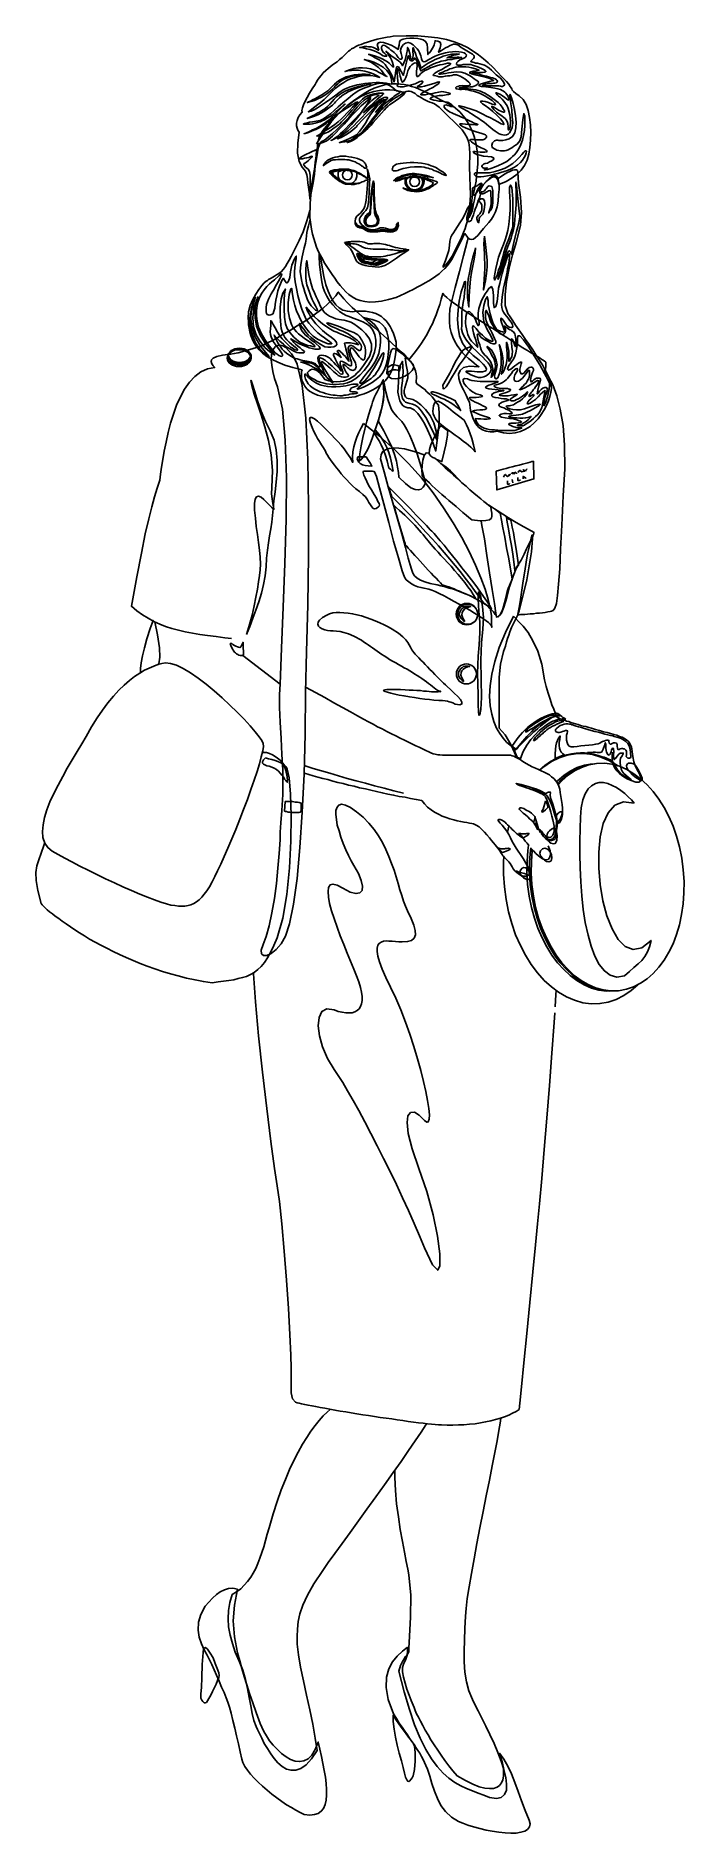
# Model space of a CAD drawing. Extents: x 136.24 to 136.84, y 55.91 to 57.59.
import ezdxf

# ---------------------------------------------------------------- set-up
doc = ezdxf.new("R2010")
doc.units = 0
doc.layers.get('0').update_dxf_attribs({"linetype": 'CONTINUOUS'})

msp = doc.modelspace()

# ---------------------------------------------------------------- linework, layer by layer
msp.add_line((136.4292, 57.0068), (136.4639, 56.9801))
at = {"linetype": 'CONTINUOUS'}
for points in [[(136.4918, 57.4337), (136.4933, 57.4412), (136.4948, 57.449), (136.496, 57.457), (136.4969, 57.4646), (136.4979, 57.4713), (136.4988, 57.4772), (136.4996, 57.4814), (136.5004, 57.4839), (136.5015, 57.4862), (136.5025, 57.4873), (136.5034, 57.4879), (136.5049, 57.4887), (136.5067, 57.4898), (136.5093, 57.4921), (136.513, 57.4952), (136.517, 57.499), (136.521, 57.5028), (136.5248, 57.5066), (136.5282, 57.5102), (136.5307, 57.5131), (136.5332, 57.5163), (136.536, 57.5198), (136.5393, 57.5232), (136.5427, 57.5263), (136.5463, 57.5289), (136.5498, 57.5307), (136.5534, 57.5316), (136.5566, 57.531), (136.553, 57.5286), (136.5498, 57.5259), (136.5465, 57.5226), (136.5435, 57.5194), (136.5406, 57.516), (136.5376, 57.5125), (136.5345, 57.5091), (136.5315, 57.5059), (136.5284, 57.5028), (136.5255, 57.4997), (136.5227, 57.4971), (136.5202, 57.4948), (136.5179, 57.4927), (136.5156, 57.491), (136.5135, 57.4896), (136.5116, 57.4887), (136.5162, 57.4906), (136.5204, 57.4927), (136.5242, 57.495), (136.5275, 57.4975), (136.5305, 57.5001), (136.5332, 57.5026), (136.5358, 57.5053), (136.5381, 57.5078), (136.5406, 57.5104), (136.5435, 57.5135), (136.5465, 57.5163), (136.5496, 57.5194), (136.5528, 57.5219), (136.5557, 57.5242), (136.5584, 57.5257), (136.5606, 57.5265), (136.5622, 57.5266), (136.5631, 57.527), (136.5633, 57.527), (136.5627, 57.5268), (136.5616, 57.5263), (136.5599, 57.5251), (136.5576, 57.5232), (136.5545, 57.5204), (136.5515, 57.5169), (136.5486, 57.5129), (136.5461, 57.5087), (136.5437, 57.5047), (136.541, 57.5007), (136.5383, 57.4971), (136.5353, 57.494), (136.532, 57.4919), (136.5288, 57.4904), (136.5261, 57.4893), (136.524, 57.4883), (136.5223, 57.4875), (136.521, 57.4872), (136.5202, 57.4868), (136.5196, 57.4866), (136.5194, 57.4866), (136.5221, 57.487), (136.5244, 57.4873), (136.5265, 57.4877), (136.5284, 57.4881), (136.5301, 57.4885), (136.5317, 57.4889), (136.5332, 57.4896), (136.5347, 57.4904), (136.5362, 57.4915), (136.5377, 57.4929), (136.5395, 57.4944), (136.5414, 57.4965), (136.5437, 57.4988), (136.546, 57.5018), (136.5488, 57.5051), (136.5519, 57.5091), (136.5545, 57.5123), (136.5566, 57.515), (136.5585, 57.5171), (136.5603, 57.5188), (136.562, 57.5205), (136.5643, 57.5226), (136.5669, 57.5249), (136.5706, 57.5278), (136.5721, 57.5287), (136.5734, 57.5295), (136.5744, 57.5301), (136.5751, 57.5305), (136.5759, 57.5308), (136.5767, 57.5312), (136.5774, 57.5318), (136.5784, 57.5324), (136.5795, 57.5331), (136.5807, 57.5337), (136.582, 57.5343), (136.5833, 57.5347), (136.5849, 57.5347), (136.5866, 57.5343), (136.5885, 57.5335), (136.5904, 57.5324), (136.5923, 57.5308), (136.5942, 57.5297), (136.5961, 57.5284), (136.598, 57.5272), (136.5999, 57.5263), (136.602, 57.5253), (136.6041, 57.5245), (136.6062, 57.5238), (136.6085, 57.5228), (136.6106, 57.5213), (136.6129, 57.5196), (136.615, 57.5175), (136.6175, 57.515), (136.62, 57.5125), (136.6227, 57.5099), (136.6255, 57.5072), (136.6286, 57.5043), (136.6314, 57.5015), (136.6343, 57.4984), (136.6368, 57.4948), (136.6389, 57.491), (136.6404, 57.4866), (136.6412, 57.4816), (136.6413, 57.4761), (136.6412, 57.4646), (136.6415, 57.4542), (136.6419, 57.4454), (136.6421, 57.4383), (136.6419, 57.4322), (136.6412, 57.4263), (136.64, 57.421), (136.6387, 57.4166), (136.6385, 57.4152), (136.6387, 57.4143), (136.6393, 57.4133), (136.64, 57.4129), (136.641, 57.4129), (136.6419, 57.4131), (136.6429, 57.4139), (136.6434, 57.4152), (136.644, 57.4169), (136.6448, 57.4191), (136.6455, 57.4215), (136.6465, 57.4244), (136.6476, 57.4271), (136.6486, 57.4301), (136.6497, 57.433), (136.6507, 57.4356), (136.6513, 57.4385), (136.6509, 57.4398), (136.6509, 57.4416), (136.6526, 57.445), (136.6543, 57.4475), (136.6566, 57.4501), (136.6591, 57.4522), (136.6616, 57.454), (136.6641, 57.4545), (136.6661, 57.454), (136.6677, 57.4517), (136.6686, 57.4475), (136.6753, 57.4503), (136.681, 57.4536), (136.6856, 57.457), (136.6896, 57.4608), (136.6927, 57.4652), (136.695, 57.4702), (136.6967, 57.4757), (136.6976, 57.482), (136.6982, 57.4889), (136.6984, 57.4961), (136.6982, 57.5032), (136.6974, 57.5102), (136.6961, 57.5165), (136.694, 57.5223), (136.6913, 57.5268), (136.6877, 57.5303), (136.6845, 57.5326), (136.6824, 57.5343), (136.6812, 57.5356), (136.6807, 57.5368), (136.6801, 57.5379), (136.6793, 57.5392), (136.678, 57.5411), (136.6759, 57.5436), (136.6715, 57.5482), (136.6673, 57.5526), (136.6631, 57.557), (136.6587, 57.5612), (136.6543, 57.565), (136.6496, 57.5688), (136.6446, 57.5722), (136.6393, 57.5755), (136.6333, 57.5784), (136.6268, 57.5808), (136.6196, 57.5829), (136.6116, 57.5845), (136.6026, 57.5856), (136.5927, 57.5864), (136.5818, 57.5864), (136.5698, 57.586), (136.5669, 57.5856), (136.5641, 57.5852), (136.561, 57.5846), (136.558, 57.5841), (136.5549, 57.5833), (136.5517, 57.5825), (136.5486, 57.5816), (136.5456, 57.5806), (136.5427, 57.5797), (136.5399, 57.5785), (136.5374, 57.5776), (136.5349, 57.5764), (136.5328, 57.5753), (136.5309, 57.5742), (136.5294, 57.5732), (136.528, 57.5721), (136.5261, 57.5703), (136.524, 57.5682), (136.5219, 57.5663), (136.5194, 57.5642), (136.5172, 57.5623), (136.5149, 57.5606), (136.5128, 57.5589), (136.5109, 57.5576), (136.5088, 57.556), (136.5067, 57.5539), (136.5044, 57.5518), (136.5025, 57.5495), (136.5006, 57.5473), (136.4988, 57.545), (136.4977, 57.5429), (136.4969, 57.541), (136.4941, 57.537), (136.4916, 57.5329), (136.4893, 57.5289), (136.4874, 57.5253), (136.4859, 57.5219), (136.4849, 57.519), (136.4843, 57.5167), (136.4845, 57.5152), (136.4824, 57.5127), (136.4809, 57.51), (136.4798, 57.5074), (136.4794, 57.5049), (136.4794, 57.5024), (136.4798, 57.5001), (136.4805, 57.4982), (136.4819, 57.4965), (136.4805, 57.486), (136.4803, 57.4767), (136.4817, 57.4688), (136.4845, 57.4635), (136.4876, 57.4599), (136.4889, 57.4564), (136.4895, 57.453), (136.4899, 57.4488), (136.4904, 57.4452), (136.4908, 57.4423), (136.4914, 57.4389), (136.4918, 57.4337)], [(136.5467, 57.5762), (136.549, 57.5762), (136.5513, 57.5757), (136.5532, 57.5747), (136.5547, 57.5738), (136.5557, 57.5732), (136.5563, 57.5732), (136.5561, 57.574), (136.5553, 57.5762), (136.5549, 57.5785), (136.5559, 57.5799), (136.558, 57.5804), (136.5608, 57.5801), (136.5643, 57.5791), (136.5679, 57.5776), (136.5713, 57.5759), (136.5744, 57.5738), (136.5746, 57.5742), (136.5748, 57.5757), (136.5753, 57.5778), (136.5757, 57.5808), (136.5767, 57.5824), (136.579, 57.5833), (136.582, 57.5841), (136.5854, 57.5843), (136.5891, 57.5843), (136.5927, 57.5839), (136.5956, 57.5835), (136.5977, 57.5827), (136.6001, 57.5812), (136.6015, 57.5787), (136.602, 57.5749), (136.6022, 57.569), (136.6024, 57.5692), (136.603, 57.5698), (136.6038, 57.5707), (136.6047, 57.5719), (136.6057, 57.5734), (136.6066, 57.5749), (136.6076, 57.5764), (136.6082, 57.5782), (136.6087, 57.5806), (136.6089, 57.5818), (136.6095, 57.5818), (136.6116, 57.5814), (136.6137, 57.5804), (136.6144, 57.5784), (136.6137, 57.5753), (136.6122, 57.5711), (136.6125, 57.5713), (136.6135, 57.5719), (136.615, 57.5728), (136.6167, 57.574), (136.6188, 57.5751), (136.6209, 57.5762), (136.623, 57.5774), (136.6247, 57.5782), (136.6263, 57.5787), (136.6276, 57.5787), (136.6288, 57.5785), (136.6301, 57.578), (136.6314, 57.577), (136.6333, 57.5757), (136.6356, 57.5742), (136.6387, 57.5724), (136.6417, 57.5707), (136.6438, 57.5692), (136.6452, 57.5682), (136.6455, 57.5673), (136.6455, 57.5663), (136.6448, 57.5652), (136.6436, 57.564), (136.6421, 57.5625), (136.6423, 57.5625), (136.6427, 57.5623), (136.6433, 57.5621), (136.6442, 57.5618), (136.6454, 57.5614), (136.6467, 57.561), (136.6486, 57.5608), (136.6507, 57.5604), (136.653, 57.5598), (136.6553, 57.5591), (136.6574, 57.5577), (136.6595, 57.5562), (136.6616, 57.5545), (136.6633, 57.5528), (136.6648, 57.5513), (136.666, 57.5499), (136.6698, 57.5471), (136.6721, 57.5448), (136.6734, 57.5429), (136.674, 57.5413), (136.6738, 57.5402), (136.673, 57.5396), (136.6721, 57.5392), (136.6711, 57.5392), (136.67, 57.5394), (136.6686, 57.5396), (136.6669, 57.5396), (136.665, 57.5396), (136.6627, 57.5396), (136.66, 57.5396), (136.6568, 57.5398), (136.6534, 57.54), (136.6536, 57.54), (136.6537, 57.5404), (136.6543, 57.5406), (136.6553, 57.541), (136.6562, 57.5413), (136.6576, 57.5415), (136.6589, 57.5419), (136.6606, 57.5419), (136.6623, 57.5419), (136.6637, 57.5421), (136.6648, 57.5423), (136.666, 57.5425), (136.6665, 57.5429), (136.6671, 57.5432), (136.6673, 57.5438), (136.6671, 57.5446), (136.6665, 57.5453), (136.665, 57.5461), (136.6627, 57.5471), (136.66, 57.5478), (136.657, 57.5488), (136.6537, 57.5495), (136.6501, 57.5505), (136.6467, 57.5513), (136.6442, 57.5518), (136.6434, 57.5522), (136.644, 57.5524), (136.6457, 57.5524), (136.648, 57.5522), (136.6507, 57.5522), (136.6532, 57.5522), (136.6553, 57.5524), (136.6564, 57.5528), (136.6564, 57.5534), (136.6557, 57.5541), (136.6543, 57.5549), (136.6524, 57.5558), (136.6503, 57.5568), (136.648, 57.5577), (136.6459, 57.5585), (136.644, 57.5591), (136.6425, 57.5595), (136.641, 57.5598), (136.6396, 57.5598), (136.6381, 57.5598), (136.6366, 57.5597), (136.6351, 57.5595), (136.6333, 57.5591), (136.6314, 57.5589), (136.6301, 57.5591), (136.6291, 57.5597), (136.6289, 57.5604), (136.6293, 57.5614), (136.6303, 57.5625), (136.6322, 57.5639), (136.6347, 57.565), (136.637, 57.5663), (136.6381, 57.5675), (136.6383, 57.5686), (136.6375, 57.5696), (136.636, 57.5705), (136.6337, 57.5711), (136.6312, 57.5715), (136.6282, 57.5717), (136.6251, 57.5715), (136.6219, 57.5711), (136.6186, 57.5705), (136.6152, 57.5696), (136.612, 57.5686), (136.6089, 57.5675), (136.6064, 57.5663), (136.6043, 57.565), (136.6026, 57.5639), (136.6011, 57.5631), (136.5999, 57.5625), (136.5988, 57.5623), (136.5979, 57.5625), (136.5971, 57.5629), (136.5967, 57.5639), (136.5963, 57.565), (136.5959, 57.5665), (136.5956, 57.5679), (136.595, 57.5694), (136.5944, 57.5709), (136.5933, 57.5726), (136.5921, 57.5743), (136.5904, 57.5761), (136.5883, 57.5782), (136.586, 57.5797), (136.5837, 57.5803), (136.5814, 57.5797), (136.5795, 57.5784), (136.5778, 57.5766), (136.5769, 57.5743), (136.5765, 57.5721), (136.5771, 57.5698), (136.578, 57.5663), (136.5774, 57.5646), (136.5761, 57.5646), (136.5744, 57.5663), (136.5736, 57.5675), (136.5729, 57.5686), (136.5717, 57.5698), (136.5706, 57.5709), (136.5692, 57.5721), (136.5677, 57.5732), (136.566, 57.5747), (136.5639, 57.5762), (136.562, 57.5774), (136.5605, 57.5776), (136.5595, 57.577), (136.5589, 57.5759), (136.5589, 57.5745), (136.5593, 57.5728), (136.5603, 57.5711), (136.5618, 57.5698), (136.5631, 57.5686), (136.5637, 57.5679), (136.5635, 57.5673), (136.5627, 57.5673), (136.5616, 57.5673), (136.5603, 57.5679), (136.5587, 57.5686), (136.5572, 57.5698), (136.5549, 57.5711), (136.5519, 57.5724), (136.5482, 57.5736), (136.5448, 57.5743), (136.5418, 57.5751), (136.5395, 57.5755), (136.5383, 57.5757), (136.5389, 57.5757), (136.5406, 57.5759), (136.5416, 57.5761), (136.5423, 57.5762), (136.5429, 57.5764), (136.5435, 57.5764), (136.544, 57.5764), (136.5452, 57.5764), (136.5467, 57.5762)], [(136.5708, 57.5431), (136.5698, 57.5461), (136.5687, 57.549), (136.5673, 57.5518), (136.5658, 57.5547), (136.5639, 57.5572), (136.5622, 57.5595), (136.5603, 57.5614), (136.5584, 57.5629), (136.5565, 57.564), (136.5543, 57.5652), (136.5524, 57.5663), (136.5505, 57.5673), (136.549, 57.568), (136.5479, 57.5686), (136.5471, 57.569), (136.5467, 57.5692), (136.55, 57.5684), (136.5532, 57.5675), (136.5565, 57.5661), (136.5595, 57.5648), (136.5622, 57.5635), (136.5643, 57.5621), (136.566, 57.561), (136.5671, 57.5598), (136.5687, 57.5581), (136.57, 57.5572), (136.5702, 57.5581), (136.5692, 57.5616), (136.5683, 57.5639), (136.5671, 57.5659), (136.566, 57.5677), (136.565, 57.5692), (136.5643, 57.5705), (136.5635, 57.5713), (136.5631, 57.5719), (136.5629, 57.5721), (136.5654, 57.5698), (136.5679, 57.5679), (136.5704, 57.5661), (136.5725, 57.5646), (136.5746, 57.5631), (136.5763, 57.5618), (136.5776, 57.5602), (136.5786, 57.5585), (136.5809, 57.564), (136.5822, 57.5694), (136.583, 57.5736), (136.5832, 57.5757), (136.5835, 57.5753), (136.5845, 57.573), (136.5853, 57.5698), (136.5858, 57.5669), (136.5864, 57.565), (136.5874, 57.5644), (136.5881, 57.5656), (136.5883, 57.5688), (136.5881, 57.5722), (136.5881, 57.5742), (136.5883, 57.5753), (136.5883, 57.5755), (136.5893, 57.5726), (136.5906, 57.5698), (136.5917, 57.5669), (136.5929, 57.5644), (136.594, 57.5619), (136.5948, 57.5597), (136.5954, 57.5577), (136.5956, 57.5562), (136.5971, 57.5572), (136.5986, 57.5583), (136.6005, 57.5595), (136.6024, 57.5608), (136.6045, 57.5619), (136.6068, 57.5631), (136.6091, 57.5642), (136.6114, 57.5654), (136.6139, 57.5663), (136.6164, 57.5673), (136.619, 57.568), (136.6215, 57.5686), (136.6242, 57.5692), (136.6267, 57.5694), (136.6291, 57.5696), (136.6316, 57.5694), (136.6288, 57.5688), (136.6263, 57.5684), (136.6244, 57.5677), (136.6227, 57.5671), (136.6215, 57.5665), (136.6205, 57.5661), (136.6202, 57.5659), (136.62, 57.5658), (136.624, 57.5661), (136.627, 57.5663), (136.6295, 57.5665), (136.6312, 57.5665), (136.6326, 57.5663), (136.6333, 57.5663), (136.6337, 57.5661), (136.6339, 57.5661), (136.6314, 57.5656), (136.6289, 57.5652), (136.6267, 57.5648), (136.6246, 57.5644), (136.6227, 57.5642), (136.6205, 57.5639), (136.6186, 57.5635), (136.6167, 57.5631), (136.6146, 57.5627), (136.6125, 57.5619), (136.6102, 57.5612), (136.6078, 57.5602), (136.6053, 57.5589), (136.6024, 57.5574), (136.5992, 57.5556), (136.5957, 57.5536), (136.594, 57.5577), (136.5927, 57.561), (136.5917, 57.5633), (136.591, 57.5648), (136.5904, 57.5656), (136.59, 57.5658), (136.5896, 57.5654), (136.5893, 57.5644), (136.5881, 57.5631), (136.5866, 57.5631), (136.5853, 57.564), (136.5845, 57.5658), (136.5843, 57.5673), (136.5841, 57.5679), (136.5839, 57.568), (136.5839, 57.568), (136.5814, 57.5581), (136.5799, 57.5526), (136.5795, 57.5501), (136.5793, 57.5495), (136.5772, 57.5532), (136.5757, 57.5558), (136.5746, 57.5576), (136.5736, 57.5577), (136.573, 57.5568), (136.5723, 57.5539), (136.5715, 57.5495), (136.5708, 57.5431)], [(136.5685, 57.5411), (136.566, 57.5417), (136.5633, 57.5423), (136.5603, 57.5425), (136.557, 57.5427), (136.5538, 57.5427), (136.5503, 57.5425), (136.5467, 57.5423), (136.5433, 57.5419), (136.5397, 57.5411), (136.5362, 57.5406), (136.5328, 57.5396), (136.5296, 57.5387), (136.5265, 57.5375), (136.5236, 57.5362), (136.5212, 57.5348), (136.5189, 57.5333), (136.5147, 57.5301), (136.5105, 57.527), (136.5065, 57.5242), (136.5027, 57.5215), (136.499, 57.5192), (136.4958, 57.5173), (136.4929, 57.516), (136.4904, 57.5154), (136.4937, 57.5179), (136.4966, 57.5202), (136.4992, 57.5221), (136.5015, 57.5238), (136.5034, 57.5253), (136.5053, 57.5268), (136.5069, 57.5284), (136.5084, 57.5299), (136.5097, 57.5314), (136.5114, 57.5333), (136.5133, 57.535), (136.5154, 57.5371), (136.5179, 57.539), (136.5206, 57.541), (136.5235, 57.5429), (136.5265, 57.5446), (136.5299, 57.5461), (136.5334, 57.5473), (136.537, 57.5484), (136.5408, 57.549), (136.5446, 57.5494), (136.5488, 57.5494), (136.553, 57.5488), (136.5572, 57.5476), (136.5553, 57.5488), (136.5534, 57.5497), (136.5515, 57.5507), (136.5494, 57.5514), (136.5475, 57.5522), (136.5454, 57.5528), (136.5433, 57.5534), (136.5414, 57.5537), (136.5393, 57.5541), (136.5372, 57.5543), (136.5351, 57.5543), (136.533, 57.5543), (136.5309, 57.5541), (136.5288, 57.5539), (136.5269, 57.5536), (136.5248, 57.553), (136.5288, 57.5547), (136.533, 57.5558), (136.5372, 57.5564), (136.5412, 57.5566), (136.545, 57.5562), (136.5484, 57.5556), (136.5515, 57.5547), (136.554, 57.5536), (136.5561, 57.5524), (136.558, 57.5514), (136.5597, 57.5505), (136.5612, 57.5497), (136.5624, 57.5492), (136.5631, 57.5488), (136.5637, 57.5484), (136.5639, 57.5484), (136.5608, 57.5516), (136.5584, 57.5543), (136.5559, 57.5568), (136.5536, 57.5587), (136.5513, 57.5604), (136.5488, 57.5619), (136.546, 57.5631), (136.5427, 57.5642), (136.5469, 57.5635), (136.5515, 57.5619), (136.5561, 57.5598), (136.5603, 57.5572), (136.5639, 57.5539), (136.5668, 57.5501), (136.5683, 57.5459), (136.5685, 57.5411)], [(136.5744, 57.5417), (136.5738, 57.5471), (136.5736, 57.5526), (136.574, 57.5556), (136.575, 57.5536), (136.5763, 57.5486), (136.5774, 57.5448), (136.5786, 57.5429), (136.5795, 57.5436), (136.5805, 57.5457), (136.5816, 57.5476), (136.5826, 57.5499), (136.5835, 57.5536), (136.5843, 57.5556), (136.5856, 57.5577), (136.5872, 57.5593), (136.5889, 57.5606), (136.5904, 57.5612), (136.5916, 57.561), (136.5921, 57.56), (136.5921, 57.5581), (136.5916, 57.5534), (136.5916, 57.5497), (136.5925, 57.5482), (136.5942, 57.5495), (136.5956, 57.5511), (136.5973, 57.5524), (136.5994, 57.5539), (136.602, 57.5551), (136.6047, 57.5564), (136.6076, 57.5574), (136.6104, 57.5583), (136.6133, 57.5593), (136.616, 57.5598), (136.6185, 57.5604), (136.6205, 57.5608), (136.6221, 57.5608), (136.6232, 57.5606), (136.6236, 57.5604), (136.6232, 57.5598), (136.6221, 57.5589), (136.6186, 57.557), (136.6154, 57.5551), (136.6123, 57.5536), (136.6097, 57.5522), (136.608, 57.5509), (136.607, 57.5499), (136.6076, 57.5494), (136.6095, 57.549), (136.611, 57.5486), (136.6123, 57.5482), (136.6135, 57.5482), (136.6146, 57.5482), (136.6158, 57.5482), (136.6171, 57.5484), (136.6186, 57.5488), (136.6207, 57.549), (136.6228, 57.5492), (136.6246, 57.5495), (136.6261, 57.5499), (136.6276, 57.5501), (136.6291, 57.5499), (136.6307, 57.5495), (136.6324, 57.5488), (136.6345, 57.5476), (136.6368, 57.5461), (136.6387, 57.5446), (136.6404, 57.5432), (136.6413, 57.5421), (136.6417, 57.541), (136.6413, 57.5402), (136.6398, 57.5398), (136.6371, 57.5398), (136.6343, 57.54), (136.6318, 57.5396), (136.6301, 57.5392), (136.6289, 57.5387), (136.6284, 57.5381), (136.6284, 57.5373), (136.6291, 57.537), (136.6307, 57.5366), (136.6322, 57.5364), (136.6333, 57.5364), (136.6343, 57.5366), (136.6354, 57.5366), (136.637, 57.5364), (136.6391, 57.5362), (136.6419, 57.5354), (136.6459, 57.5345), (136.6505, 57.5329), (136.6549, 57.5307), (136.6589, 57.5282), (136.6623, 57.5259), (136.6646, 57.5238), (136.6656, 57.5223), (136.665, 57.5219), (136.6623, 57.5226), (136.6589, 57.524), (136.6558, 57.5249), (136.6536, 57.5253), (136.652, 57.5255), (136.6515, 57.5251), (136.6518, 57.5244), (136.6532, 57.523), (136.6558, 57.5213), (136.6593, 57.5188), (136.6631, 57.5158), (136.6667, 57.5123), (136.67, 57.5089), (136.6722, 57.506), (136.6734, 57.5041), (136.6732, 57.5034), (136.6709, 57.5041), (136.6677, 57.5059), (136.6642, 57.5078), (136.6608, 57.5097), (136.6572, 57.5114), (136.6537, 57.5131), (136.6505, 57.5148), (136.6474, 57.5162), (136.6446, 57.5173), (136.6417, 57.5183), (136.6387, 57.5192), (136.6358, 57.5202), (136.6333, 57.5207), (136.6316, 57.5211), (136.6309, 57.5209), (136.6314, 57.5204), (136.6333, 57.5192), (136.6358, 57.5179), (136.6379, 57.5167), (136.6398, 57.5156), (136.6415, 57.5144), (136.6436, 57.5131), (136.6459, 57.5116), (136.6488, 57.5097), (136.6524, 57.5074), (136.6549, 57.5057), (136.6572, 57.5039), (136.6593, 57.502), (136.6612, 57.5003), (136.6631, 57.4988), (136.665, 57.4973), (136.6669, 57.4959), (136.669, 57.4948), (136.6707, 57.4942), (136.6724, 57.4938), (136.6742, 57.4936), (136.6757, 57.4938), (136.6772, 57.4944), (136.6787, 57.4957), (136.6799, 57.4978), (136.681, 57.5007), (136.6816, 57.5051), (136.6812, 57.5108), (136.6807, 57.5171), (136.6799, 57.523), (136.6791, 57.528), (136.6787, 57.531), (136.6791, 57.5316), (136.6803, 57.5286), (136.682, 57.5232), (136.6833, 57.5175), (136.6843, 57.5116), (136.6848, 57.5057), (136.6845, 57.5003), (136.6835, 57.4957), (136.6814, 57.4923), (136.6784, 57.4902), (136.6751, 57.4893), (136.6724, 57.4887), (136.6703, 57.4887), (136.6686, 57.4887), (136.6675, 57.4889), (136.6663, 57.4889), (136.6654, 57.4887), (136.6644, 57.4881), (136.6627, 57.4864), (136.6619, 57.4843), (136.6625, 57.482), (136.665, 57.4803), (136.6667, 57.4795), (136.6686, 57.4791), (136.6703, 57.4788), (136.6721, 57.4788), (136.6738, 57.479), (136.6755, 57.4793), (136.6772, 57.4799), (136.6789, 57.4809), (136.6807, 57.4818), (136.6824, 57.483), (136.6841, 57.4841), (136.6858, 57.4852), (136.6871, 57.4866), (136.6883, 57.4883), (136.689, 57.49), (136.6896, 57.4921), (136.6902, 57.4992), (136.691, 57.508), (136.6919, 57.5137), (136.6929, 57.5114), (136.693, 57.5072), (136.693, 57.5026), (136.6925, 57.4978), (136.6917, 57.4933), (136.6906, 57.4889), (136.6892, 57.4849), (136.6877, 57.4814), (136.6862, 57.479), (136.6847, 57.477), (136.6831, 57.4753), (136.6814, 57.4736), (136.6797, 57.4719), (136.6778, 57.4704), (136.6761, 57.469), (136.6742, 57.4679), (136.6722, 57.4669), (136.6684, 57.4652), (136.6646, 57.4637), (136.6612, 57.4624), (136.6581, 57.4614), (136.656, 57.461), (136.6551, 57.461), (136.6555, 57.4616), (136.6578, 57.4629), (136.6558, 57.4627), (136.6545, 57.4627), (136.6534, 57.4633), (136.6528, 57.4639), (136.6526, 57.4646), (136.6532, 57.4656), (136.6541, 57.4664), (136.6558, 57.4669), (136.6579, 57.4675), (136.66, 57.4685), (136.6619, 57.4694), (136.6633, 57.4706), (136.6639, 57.4715), (136.6635, 57.4725), (136.6618, 57.4732), (136.6583, 57.4736), (136.6543, 57.474), (136.6509, 57.4748), (136.6482, 57.4755), (136.6461, 57.4765), (136.645, 57.4772), (136.6446, 57.4778), (136.645, 57.4782), (136.6465, 57.4782), (136.6488, 57.478), (136.6511, 57.4778), (136.6536, 57.4776), (136.6555, 57.4778), (136.657, 57.478), (136.6576, 57.4784), (136.657, 57.4791), (136.6551, 57.4803), (136.6522, 57.4816), (136.6496, 57.4831), (136.6469, 57.4847), (136.6446, 57.486), (136.6429, 57.4873), (136.6417, 57.4885), (136.6415, 57.4893), (136.6425, 57.4894), (136.644, 57.4894), (136.6457, 57.4894), (136.6474, 57.4893), (136.6492, 57.4893), (136.6509, 57.4893), (136.6522, 57.4893), (136.6536, 57.4893), (136.6545, 57.4894), (136.6553, 57.4898), (136.656, 57.4904), (136.6568, 57.4912), (136.6572, 57.4919), (136.657, 57.4929), (136.6562, 57.4938), (136.6545, 57.4946), (136.6518, 57.4954), (136.6484, 57.4963), (136.6446, 57.4976), (136.641, 57.499), (136.6375, 57.5005), (136.6347, 57.5018), (136.6328, 57.503), (136.6318, 57.5038), (136.6326, 57.5041), (136.6347, 57.5041), (136.6375, 57.5038), (136.6408, 57.5036), (136.644, 57.5034), (136.6467, 57.5032), (136.6486, 57.5032), (136.649, 57.5036), (136.6478, 57.5041), (136.6455, 57.5049), (136.6433, 57.5059), (136.641, 57.507), (136.6387, 57.5081), (136.6362, 57.5093), (136.6337, 57.5104), (136.6312, 57.5116), (136.6286, 57.5127), (136.6253, 57.5141), (136.6225, 57.5154), (136.6202, 57.5169), (136.6186, 57.5183), (136.6175, 57.5196), (136.6173, 57.5207), (136.6179, 57.5215), (136.6194, 57.5219), (136.6209, 57.5213), (136.6223, 57.5209), (136.6236, 57.5205), (136.6247, 57.5204), (136.6255, 57.5204), (136.6257, 57.5205), (136.6255, 57.5211), (136.6246, 57.5219), (136.6234, 57.5228), (136.6225, 57.5234), (136.6217, 57.524), (136.6207, 57.5244), (136.6196, 57.5245), (136.6183, 57.5247), (136.6167, 57.5251), (136.6146, 57.5253), (136.6123, 57.5255), (136.6101, 57.5259), (136.6078, 57.5263), (136.606, 57.5268), (136.6047, 57.5272), (136.6043, 57.528), (136.6049, 57.5286), (136.6068, 57.5293), (136.6097, 57.5299), (136.6129, 57.5305), (136.6162, 57.5308), (136.6192, 57.5312), (136.6217, 57.5316), (136.623, 57.532), (136.623, 57.5326), (136.6213, 57.5331), (136.6188, 57.5337), (136.6169, 57.5341), (136.6152, 57.5343), (136.6139, 57.5341), (136.6123, 57.5339), (136.6108, 57.5335), (136.6089, 57.5331), (136.6068, 57.5326), (136.6043, 57.5322), (136.602, 57.5318), (136.5998, 57.5314), (136.598, 57.5312), (136.5965, 57.5312), (136.5957, 57.5314), (136.5956, 57.532), (136.5961, 57.5326), (136.5973, 57.5333), (136.5984, 57.5339), (136.5996, 57.5347), (136.6011, 57.5352), (136.6024, 57.536), (136.6041, 57.5368), (136.6057, 57.5375), (136.6074, 57.5385), (136.6091, 57.5396), (136.6106, 57.5406), (136.612, 57.5417), (136.6127, 57.5427), (136.6131, 57.5432), (136.6125, 57.5434), (136.6112, 57.5432), (136.6087, 57.5423), (136.6055, 57.5411), (136.6022, 57.5402), (136.599, 57.5394), (136.5961, 57.5389), (136.5938, 57.5387), (136.5925, 57.5387), (136.5923, 57.539), (136.5935, 57.5398), (136.5952, 57.5408), (136.5965, 57.5419), (136.5973, 57.5429), (136.5975, 57.5436), (136.5971, 57.544), (136.5961, 57.5442), (136.5948, 57.5438), (136.5929, 57.5429), (136.5902, 57.5417), (136.5868, 57.5406), (136.583, 57.5396), (136.5793, 57.5389), (136.5763, 57.5387), (136.5742, 57.539), (136.5734, 57.54), (136.5744, 57.5417)], [(136.6162, 57.5524), (136.6173, 57.553), (136.6185, 57.5536), (136.6198, 57.5541), (136.6213, 57.5547), (136.6228, 57.5555), (136.6246, 57.556), (136.6263, 57.5566), (136.6284, 57.557), (136.6305, 57.5574), (136.6326, 57.5576), (136.6351, 57.5576), (136.6377, 57.5574), (136.6404, 57.557), (136.6434, 57.5564), (136.6467, 57.5555), (136.6501, 57.5543), (136.6473, 57.5537), (136.6446, 57.5534), (136.6425, 57.5528), (136.6413, 57.5524), (136.6413, 57.5516), (136.6429, 57.5509), (136.6463, 57.5499), (136.6518, 57.5488), (136.6545, 57.5482), (136.657, 57.5474), (136.6591, 57.5469), (136.6608, 57.5461), (136.6621, 57.5455), (136.6631, 57.545), (136.6637, 57.5448), (136.6639, 57.5446), (136.66, 57.5436), (136.6564, 57.5427), (136.6534, 57.5419), (136.6511, 57.5411), (136.6499, 57.5404), (136.6503, 57.5398), (136.6524, 57.5392), (136.6564, 57.5387), (136.6612, 57.5381), (136.6648, 57.5375), (136.6677, 57.537), (136.67, 57.5362), (136.6717, 57.5354), (136.673, 57.5347), (136.6742, 57.5337), (136.6751, 57.5329), (136.6766, 57.5307), (136.6778, 57.5282), (136.6778, 57.5263), (136.677, 57.5266), (136.6759, 57.5276), (136.6742, 57.5289), (136.6721, 57.5303), (136.67, 57.5316), (136.6681, 57.5326), (136.6665, 57.5333), (136.666, 57.5333), (136.6661, 57.5326), (136.6671, 57.5314), (136.6684, 57.5301), (136.67, 57.5287), (136.6717, 57.5272), (136.6732, 57.5253), (136.6749, 57.5232), (136.6763, 57.5209), (136.6774, 57.5184), (136.6789, 57.5125), (136.6795, 57.5064), (136.6793, 57.5015), (136.6784, 57.4988), (136.6776, 57.4984), (136.6774, 57.4994), (136.6774, 57.5015), (136.677, 57.5045), (136.6764, 57.5062), (136.6755, 57.5078), (136.6745, 57.5091), (136.6732, 57.5102), (136.6717, 57.5114), (136.6703, 57.5123), (136.6688, 57.5133), (136.6677, 57.5141), (136.6665, 57.515), (136.6652, 57.5163), (136.6639, 57.5177), (136.6627, 57.519), (136.6619, 57.52), (136.6619, 57.5205), (136.6627, 57.5204), (136.6644, 57.5194), (136.6682, 57.5169), (136.6711, 57.5156), (136.6728, 57.515), (136.6738, 57.5152), (136.6738, 57.5162), (136.673, 57.5177), (136.6717, 57.5198), (136.6698, 57.5221), (136.6679, 57.524), (136.6656, 57.5259), (136.6631, 57.5278), (136.6606, 57.5297), (136.6579, 57.5312), (136.6555, 57.5328), (136.6532, 57.5339), (136.6513, 57.5347), (136.6494, 57.5352), (136.6471, 57.5358), (136.6446, 57.5362), (136.6423, 57.5366), (136.64, 57.537), (136.6379, 57.5371), (136.6362, 57.5373), (136.6349, 57.5375), (136.6326, 57.5377), (136.6316, 57.5379), (136.6318, 57.5379), (136.6328, 57.5381), (136.6345, 57.5383), (136.6366, 57.5383), (136.6393, 57.5385), (136.6419, 57.5387), (136.6436, 57.5389), (136.6455, 57.5394), (136.6471, 57.54), (136.6484, 57.541), (136.6492, 57.5419), (136.6496, 57.5431), (136.649, 57.544), (136.6474, 57.545), (136.6455, 57.5461), (136.6438, 57.5474), (136.6417, 57.549), (136.6394, 57.5503), (136.6368, 57.5516), (136.6333, 57.5524), (136.6291, 57.5528), (136.624, 57.5522), (136.6215, 57.5518), (136.6188, 57.5513), (136.6164, 57.5509), (136.6141, 57.5507), (136.6127, 57.5507), (136.6123, 57.5509), (136.6135, 57.5514), (136.6162, 57.5524)], [(136.573, 57.535), (136.5708, 57.5368), (136.5687, 57.5385), (136.5662, 57.54), (136.5637, 57.5413), (136.5608, 57.5421), (136.5578, 57.5423), (136.5542, 57.5417), (136.55, 57.5402), (136.5461, 57.5387), (136.5433, 57.5377), (136.5412, 57.537), (136.5395, 57.5362), (136.5376, 57.5352), (136.5351, 57.5337), (136.5318, 57.5312), (136.5275, 57.5278), (136.5225, 57.5238), (136.5183, 57.52), (136.5145, 57.5165), (136.511, 57.5135), (136.5078, 57.511), (136.5046, 57.5089), (136.5013, 57.5074), (136.4977, 57.5066), (136.4943, 57.506), (136.4916, 57.5057), (136.4895, 57.5051), (136.488, 57.5047), (136.4868, 57.5045), (136.4862, 57.5041), (136.4859, 57.5039), (136.4857, 57.5039), (136.4889, 57.5038), (136.492, 57.5039), (136.4944, 57.5043), (136.4969, 57.5047), (136.499, 57.5053), (136.5013, 57.506), (136.5034, 57.507), (136.5055, 57.508), (136.508, 57.5093), (136.5107, 57.511), (136.5135, 57.5133), (136.5162, 57.5156), (136.5189, 57.5177), (136.5214, 57.5198), (136.5233, 57.5215), (136.5248, 57.5226), (136.5196, 57.5175), (136.5154, 57.5133), (136.512, 57.51), (136.509, 57.5074), (136.5063, 57.5053), (136.5036, 57.5034), (136.5009, 57.5017), (136.4977, 57.4999), (136.4944, 57.4984), (136.492, 57.4973), (136.4901, 57.4963), (136.4885, 57.4957), (136.4876, 57.4952), (136.4868, 57.495), (136.4866, 57.4948), (136.4864, 57.4948), (136.4904, 57.4961), (136.4941, 57.4975), (136.4975, 57.4988), (136.5006, 57.5005), (136.5036, 57.5024), (136.5067, 57.5043), (136.5097, 57.5068), (136.513, 57.5093), (136.5158, 57.5118), (136.5183, 57.5135), (136.5204, 57.515), (136.5223, 57.5162), (136.524, 57.5173), (136.5259, 57.5184), (136.5278, 57.5198), (136.5301, 57.5213), (136.5315, 57.5221), (136.533, 57.523), (136.5345, 57.524), (136.5358, 57.5245), (136.5366, 57.5247), (136.5366, 57.5245), (136.536, 57.5236), (136.5341, 57.5219), (136.5317, 57.5196), (136.5292, 57.5169), (136.5265, 57.5142), (136.5238, 57.5114), (136.5212, 57.5085), (136.5183, 57.5059), (136.5152, 57.5034), (136.5122, 57.5013), (136.5091, 57.4994), (136.5065, 57.4978), (136.504, 57.4963), (136.5021, 57.495), (136.5004, 57.494), (136.4992, 57.4933), (136.4985, 57.4929), (136.4983, 57.4927), (136.5021, 57.4938), (136.5055, 57.4952), (136.5086, 57.4965), (136.5114, 57.498), (136.5137, 57.4997), (136.516, 57.5013), (136.5177, 57.5026), (136.5194, 57.5039), (136.5214, 57.5059), (136.5242, 57.5089), (136.5275, 57.5125), (136.5311, 57.5165), (136.5347, 57.5207), (136.5381, 57.5244), (136.5412, 57.5272), (136.5433, 57.5291), (136.5456, 57.5303), (136.5486, 57.5314), (136.5521, 57.5322), (136.5553, 57.5328), (136.5582, 57.5329), (136.5603, 57.5328), (136.5608, 57.5322), (136.5599, 57.5312), (136.5576, 57.5295), (136.5549, 57.5272), (136.5519, 57.5245), (136.549, 57.5217), (136.5461, 57.519), (136.544, 57.5167), (136.5425, 57.5152), (136.5419, 57.5146), (136.5456, 57.5175), (136.5488, 57.5202), (136.5519, 57.5226), (136.5545, 57.5247), (136.557, 57.5265), (136.5593, 57.5278), (136.5612, 57.5287), (136.5631, 57.5291), (136.5643, 57.5289), (136.5643, 57.5282), (136.5635, 57.5268), (136.562, 57.5249), (136.5599, 57.5228), (136.5576, 57.5204), (136.5553, 57.5177), (136.5532, 57.5152), (136.5574, 57.5188), (136.561, 57.5221), (136.5641, 57.5247), (136.5668, 57.5268), (136.569, 57.5286), (136.5708, 57.5299), (136.5723, 57.531), (136.5736, 57.5318), (136.5755, 57.5329), (136.5763, 57.5337), (136.5755, 57.5343), (136.573, 57.535)], [(136.5482, 57.5503), (136.5463, 57.5503), (136.5437, 57.5505), (136.5404, 57.5505), (136.537, 57.5503), (136.5334, 57.5499), (136.5296, 57.5492), (136.5259, 57.5482), (136.5225, 57.5467), (136.5196, 57.545), (136.517, 57.5431), (136.5149, 57.5411), (136.5128, 57.539), (136.5107, 57.5371), (136.5086, 57.535), (136.5059, 57.5331), (136.503, 57.5312), (136.5009, 57.5301), (136.4986, 57.5287), (136.4964, 57.5276), (136.4943, 57.5265), (136.4924, 57.5255), (136.4906, 57.5247), (136.4897, 57.5242), (136.4893, 57.524), (136.4927, 57.5249), (136.496, 57.5261), (136.4994, 57.5276), (136.5027, 57.5291), (136.5057, 57.531), (136.5086, 57.5329), (136.5109, 57.5347), (136.513, 57.5366), (136.5139, 57.5375), (136.5147, 57.5385), (136.5156, 57.5396), (136.5168, 57.5406), (136.5179, 57.5417), (136.5193, 57.5429), (136.5208, 57.544), (136.5225, 57.5452), (136.5246, 57.5461), (136.5269, 57.5473), (136.5294, 57.548), (136.5324, 57.5488), (136.5357, 57.5494), (136.5395, 57.5499), (136.5437, 57.5501), (136.5482, 57.5503)], [(136.5492, 57.5411), (136.5471, 57.5411), (136.5444, 57.5406), (136.541, 57.54), (136.5374, 57.539), (136.5334, 57.5379), (136.5294, 57.5366), (136.5255, 57.535), (136.5221, 57.5333), (136.5193, 57.5314), (136.5168, 57.5295), (136.5145, 57.5272), (136.5126, 57.5249), (136.5105, 57.5226), (136.5084, 57.5205), (136.5059, 57.5183), (136.5028, 57.5163), (136.5007, 57.5152), (136.4986, 57.5141), (136.4964, 57.5127), (136.4943, 57.5116), (136.4924, 57.5106), (136.4906, 57.5099), (136.4897, 57.5093), (136.4893, 57.5091), (136.4925, 57.51), (136.496, 57.5114), (136.4992, 57.5127), (136.5027, 57.5144), (136.5057, 57.5162), (136.5084, 57.5181), (136.5109, 57.52), (136.513, 57.5217), (136.5139, 57.5226), (136.5149, 57.5236), (136.5158, 57.5247), (136.517, 57.5259), (136.5183, 57.5272), (136.5196, 57.5286), (136.5214, 57.5299), (136.5231, 57.5312), (136.5252, 57.5326), (136.5276, 57.5341), (136.5303, 57.5354), (136.5334, 57.5366), (136.5366, 57.5379), (136.5404, 57.539), (136.5446, 57.5402), (136.5492, 57.5411)], [(136.4992, 57.4856), (136.4985, 57.4807), (136.4973, 57.4694), (136.496, 57.4585), (136.4946, 57.4505), (136.4931, 57.4419), (136.492, 57.4297), (136.4918, 57.4166), (136.4933, 57.4055), (136.4944, 57.4011), (136.4956, 57.3969), (136.4967, 57.3929), (136.4981, 57.3887), (136.5, 57.3843), (136.5027, 57.3794), (136.5059, 57.3736), (136.5103, 57.367), (136.5128, 57.3633), (136.5152, 57.3599), (136.5175, 57.3563), (136.52, 57.353), (136.5227, 57.35), (136.5254, 57.3471), (136.5282, 57.3444), (136.5315, 57.3422), (136.5351, 57.3403), (136.5389, 57.3389), (136.5431, 57.338), (136.5479, 57.3374), (136.5532, 57.3376), (136.5589, 57.3383), (136.5654, 57.3397), (136.5725, 57.3418), (136.5765, 57.3437), (136.5805, 57.3456), (136.5845, 57.3473), (136.5883, 57.3492), (136.5921, 57.3513), (136.5959, 57.3532), (136.5996, 57.3553), (136.6032, 57.3574), (136.6064, 57.3595), (136.6097, 57.3616), (136.6127, 57.3639), (136.6154, 57.3664), (136.6181, 57.3689), (136.6204, 57.3714), (136.6225, 57.374), (136.6242, 57.3769), (136.627, 57.3822), (136.6293, 57.3866), (136.6312, 57.3902), (136.6328, 57.3935), (136.6339, 57.396), (136.6349, 57.3981), (136.6358, 57.4), (136.6368, 57.4015), (136.6385, 57.399), (136.64, 57.3973), (136.6415, 57.3962), (136.6431, 57.396), (136.6448, 57.3963), (136.6467, 57.3977), (136.649, 57.3998), (136.6515, 57.4028), (136.6541, 57.4061), (136.6568, 57.4089), (136.6593, 57.4118), (136.6618, 57.4149), (136.6637, 57.4181), (136.6656, 57.4219), (136.6669, 57.4265), (136.6679, 57.4318), (136.6684, 57.4376), (136.6688, 57.4427), (136.6688, 57.4471), (136.6684, 57.4507), (136.6677, 57.4534), (136.6665, 57.4551), (136.6648, 57.4557), (136.6627, 57.4551), (136.66, 57.4532), (136.657, 57.4501), (136.6537, 57.4467), (136.6507, 57.4431), (136.648, 57.44), (136.6461, 57.4377), (136.645, 57.4372), (136.6448, 57.4385), (136.6452, 57.4402), (136.6457, 57.4429), (136.6465, 57.4463), (136.6473, 57.4505), (136.6478, 57.4553), (136.6484, 57.4606), (136.6488, 57.4664), (136.6488, 57.4723), (136.6482, 57.4786), (136.6473, 57.4849), (136.6457, 57.4914), (136.6436, 57.4976), (136.6406, 57.5039), (136.6368, 57.5099), (136.632, 57.5154), (136.6263, 57.5205), (136.6207, 57.5234), (136.6154, 57.5261), (136.6106, 57.5286), (136.6062, 57.531), (136.602, 57.5331), (136.598, 57.5348), (136.5942, 57.5366), (136.5906, 57.5381), (136.587, 57.5392), (136.5835, 57.5402), (136.5799, 57.541), (136.5765, 57.5413), (136.5727, 57.5415), (136.5688, 57.5415), (136.5648, 57.5411), (136.5606, 57.5404), (136.5565, 57.5392), (136.5521, 57.5375), (136.5473, 57.5352), (136.5425, 57.5324), (136.5376, 57.5291), (136.5326, 57.5257), (136.5276, 57.5219), (136.5265, 57.5209), (136.5265, 57.5209)], [(136.4979, 57.4854), (136.5002, 57.4858), (136.5021, 57.4862), (136.5038, 57.4866), (136.5055, 57.4872), (136.507, 57.4879), (136.5088, 57.4891), (136.5107, 57.4906), (136.513, 57.4927), (136.516, 57.4956), (136.5196, 57.4996), (136.5238, 57.5039), (136.5284, 57.5089), (136.5326, 57.5135), (136.5366, 57.5177), (136.5399, 57.5211), (136.5421, 57.523), (136.5439, 57.5244), (136.5454, 57.5257), (136.5465, 57.5268), (136.5477, 57.5278), (136.5482, 57.5284), (136.5486, 57.5286), (136.5486, 57.5282), (136.5481, 57.527), (136.5469, 57.5249), (136.5448, 57.5217), (136.5421, 57.5179), (136.5389, 57.5133), (136.5351, 57.5085), (136.5309, 57.5036), (136.5263, 57.499), (136.5217, 57.4946), (136.5204, 57.4933), (136.5193, 57.4921), (136.5185, 57.4912), (136.5179, 57.4904), (136.5177, 57.4902), (136.5181, 57.4902), (136.5193, 57.4906), (136.521, 57.4914), (136.5233, 57.4925), (136.5255, 57.4938), (136.5278, 57.4954), (136.5301, 57.4971), (136.532, 57.4986), (136.5338, 57.5001), (136.5353, 57.5015), (136.5362, 57.5026), (136.5377, 57.5043), (136.5402, 57.507), (136.5437, 57.5106), (136.5475, 57.5144), (136.5511, 57.5183), (136.5543, 57.5217), (136.5568, 57.5244), (136.558, 57.5257), (136.5593, 57.5251), (136.5605, 57.5249), (136.5612, 57.5247), (136.5618, 57.5245), (136.562, 57.524), (136.5616, 57.523), (136.5605, 57.5215), (136.5587, 57.5192), (136.5563, 57.5162), (136.5536, 57.5125), (136.5505, 57.5087), (136.5475, 57.5047), (136.5446, 57.5011), (136.5416, 57.4976), (136.5391, 57.495), (136.5368, 57.4933), (136.5349, 57.4921), (136.533, 57.4908), (136.5315, 57.4896), (136.5299, 57.4887), (136.5286, 57.4879), (136.5276, 57.4872), (136.5271, 57.4868), (136.5269, 57.4866), (136.5297, 57.4877), (136.5328, 57.4893), (136.5357, 57.4912), (136.5387, 57.4934), (136.5414, 57.4957), (136.5439, 57.4978), (136.546, 57.4997), (136.5475, 57.5013), (136.549, 57.503), (136.5511, 57.5053), (136.5536, 57.5081), (136.5563, 57.5112), (136.5589, 57.5141), (136.5612, 57.5169), (136.5633, 57.519), (136.5646, 57.5205), (136.5662, 57.5219), (136.5688, 57.5236), (136.5719, 57.5257), (136.575, 57.5278), (136.5778, 57.5299), (136.5799, 57.5318), (136.5807, 57.5331), (136.5799, 57.5337), (136.5786, 57.5339), (136.5767, 57.5345), (136.574, 57.535), (136.5706, 57.5356), (136.5666, 57.536), (136.562, 57.536), (136.557, 57.5354), (136.5515, 57.5343), (136.5458, 57.5324), (136.5395, 57.5297), (136.533, 57.5257), (136.5263, 57.5207), (136.5193, 57.5142), (136.5122, 57.5062), (136.5051, 57.4967), (136.4979, 57.4854)], [(136.5257, 57.5202), (136.5231, 57.5179), (136.5185, 57.5139), (136.5143, 57.5097), (136.5105, 57.5057), (136.507, 57.5018), (136.5044, 57.4982), (136.5021, 57.4948), (136.5006, 57.4919), (136.4998, 57.4894), (136.4996, 57.4881), (136.4996, 57.4881)], [(136.4979, 57.4795), (136.4977, 57.4742), (136.4969, 57.4681), (136.496, 57.4616), (136.495, 57.4553), (136.4939, 57.4496), (136.4929, 57.445), (136.4922, 57.4417), (136.492, 57.4406), (136.492, 57.4501), (136.492, 57.4561), (136.4916, 57.4595), (136.4901, 57.4618), (136.4878, 57.4637), (136.4864, 57.4652), (136.4859, 57.4664), (136.4866, 57.4671), (136.4878, 57.4677), (136.4891, 57.4686), (136.4906, 57.47), (136.4922, 57.4713), (136.4933, 57.4727), (136.4941, 57.4736), (136.4939, 57.474), (136.4927, 57.4736), (136.4908, 57.4728), (136.4887, 57.4723), (136.4868, 57.4719), (136.4849, 57.4715), (136.4836, 57.4713), (136.4826, 57.4713), (136.4822, 57.4717), (136.4828, 57.4723), (136.4841, 57.4732), (136.4862, 57.4744), (136.4887, 57.4757), (136.4914, 57.477), (136.4939, 57.4784), (136.496, 57.4791), (136.4973, 57.4797), (136.4979, 57.4795)], [(136.5044, 57.4648), (136.5057, 57.466), (136.507, 57.4671), (136.5086, 57.4681), (136.5101, 57.469), (136.5118, 57.4698), (136.5137, 57.4704), (136.5158, 57.4706), (136.5181, 57.4708), (136.5204, 57.4708), (136.5225, 57.4708), (136.5244, 57.4708), (136.5263, 57.4706), (136.5282, 57.4704), (136.5301, 57.4698), (136.532, 57.4692), (136.5341, 57.4685), (136.536, 57.4675), (136.5376, 57.4667), (136.5387, 57.4662), (136.5395, 57.4656), (136.5402, 57.465), (136.5408, 57.4646), (136.5414, 57.4643), (136.5419, 57.4637), (136.5433, 57.4627), (136.5444, 57.4627), (136.545, 57.4633), (136.5446, 57.4648), (136.5442, 57.4658), (136.5439, 57.4666), (136.5433, 57.4675), (136.5427, 57.4683), (136.5418, 57.4692), (136.5406, 57.47), (136.5387, 57.4709), (136.5364, 57.4717), (136.5338, 57.4725), (136.5309, 57.473), (136.5282, 57.4734), (136.5255, 57.4738), (136.5229, 57.4738), (136.5202, 57.4738), (136.5179, 57.4734), (136.5156, 57.473), (136.5132, 57.4723), (136.511, 57.4715), (136.5093, 57.4706), (136.5078, 57.4696), (136.5067, 57.4686), (136.5057, 57.4673), (136.5049, 57.4662), (136.5044, 57.4648)], [(136.6597, 57.4583), (136.6572, 57.4582), (136.6545, 57.4582), (136.6518, 57.4582), (136.6496, 57.4583), (136.6476, 57.4583), (136.6463, 57.4582), (136.6457, 57.4576), (136.6459, 57.4564), (136.6471, 57.4553), (136.6492, 57.4547), (136.6516, 57.4545), (136.6547, 57.4549), (136.6579, 57.4555), (136.6614, 57.4562), (136.6646, 57.457), (136.6675, 57.4578), (136.6703, 57.4585), (136.6736, 57.4595), (136.6768, 57.4606), (136.6801, 57.4622), (136.6831, 57.4637), (136.6862, 57.4656), (136.6887, 57.4679), (136.6908, 57.4702), (136.6923, 57.4727), (136.6934, 57.4749), (136.694, 57.4769), (136.6944, 57.4784), (136.694, 57.479), (136.6932, 57.479), (136.6919, 57.4778), (136.69, 57.4755), (136.6877, 57.4727), (136.6848, 57.4698), (136.6818, 57.4671), (136.6784, 57.4648), (136.6744, 57.4627), (136.67, 57.461), (136.665, 57.4595), (136.6597, 57.4583)], [(136.5461, 57.4528), (136.5446, 57.454), (136.5429, 57.4551), (136.5412, 57.4562), (136.5395, 57.4574), (136.5377, 57.4582), (136.5362, 57.4589), (136.5349, 57.4597), (136.5338, 57.4601), (136.5326, 57.4605), (136.5313, 57.4608), (136.5297, 57.4612), (136.528, 57.4616), (136.5265, 57.4618), (136.5248, 57.4618), (136.5235, 57.4618), (136.5221, 57.4618), (136.5206, 57.4616), (136.5191, 57.4616), (136.5179, 57.4614), (136.5166, 57.4612), (136.5156, 57.4612), (136.5145, 57.461), (136.5137, 57.4608), (136.5128, 57.4606), (136.5114, 57.4603), (136.5105, 57.4597), (136.5101, 57.4589), (136.5109, 57.4576), (136.5116, 57.4568), (136.5124, 57.4561), (136.5132, 57.4555), (136.5139, 57.4547), (136.5147, 57.4542), (136.5154, 57.4534), (136.5164, 57.4528), (136.5173, 57.452), (136.5185, 57.4513), (136.5198, 57.4503), (136.5215, 57.4496), (136.5235, 57.4488), (136.5255, 57.448), (136.5278, 57.4477), (136.5305, 57.4473), (136.5334, 57.4475), (136.5353, 57.4479), (136.5366, 57.4482), (136.5376, 57.4484), (136.5383, 57.4488), (136.5368, 57.4486), (136.5349, 57.4484), (136.533, 57.4482), (136.5311, 57.4482), (136.5292, 57.4482), (136.5273, 57.4484), (136.5255, 57.4486), (136.524, 57.4492), (136.5223, 57.4501), (136.5206, 57.4511), (136.5191, 57.4522), (136.5173, 57.4534), (136.516, 57.4545), (136.5149, 57.4555), (136.5141, 57.4562), (136.5135, 57.4568), (136.5132, 57.4576), (136.5132, 57.4585), (136.5137, 57.4591), (136.5154, 57.4597), (136.5166, 57.4599), (136.5179, 57.4601), (136.5193, 57.4605), (136.5208, 57.4606), (136.5223, 57.4608), (136.5238, 57.4608), (136.5254, 57.4608), (136.5267, 57.4606), (136.528, 57.4605), (136.5292, 57.4603), (136.5305, 57.4601), (136.5318, 57.4599), (136.5332, 57.4595), (136.5345, 57.4591), (136.5358, 57.4585), (136.5374, 57.4578), (136.5387, 57.457), (136.54, 57.4564), (136.541, 57.4557), (136.5421, 57.4551), (136.5431, 57.4545), (136.544, 57.454), (136.5452, 57.4534), (136.5461, 57.4528)], [(136.5255, 57.4486), (136.5248, 57.4488), (136.5217, 57.45), (136.5191, 57.4517), (136.5166, 57.4534), (136.5147, 57.4551), (136.5132, 57.4566), (136.5122, 57.458), (136.5118, 57.4587), (136.512, 57.4591), (136.5128, 57.4597), (136.5139, 57.4599), (136.5156, 57.4603), (136.5177, 57.4606), (136.52, 57.4608), (136.5225, 57.4612), (136.5254, 57.4614), (136.5282, 57.4614), (136.5315, 57.4606), (136.5345, 57.4597), (136.5374, 57.4583), (136.5402, 57.4568), (136.5427, 57.4551), (136.5448, 57.4536)], [(136.5186, 57.4594), (136.5184, 57.4589), (136.5184, 57.4581), (136.5182, 57.4573), (136.5182, 57.4566), (136.5184, 57.4549), (136.519, 57.4531), (136.5197, 57.4516), (136.5207, 57.4503), (136.522, 57.4491), (136.5235, 57.4484), (136.5253, 57.4478), (136.527, 57.4476), (136.5287, 57.4478), (136.5304, 57.4484), (136.5319, 57.4491), (136.5333, 57.4503), (136.5344, 57.4516), (136.5352, 57.4531), (136.5357, 57.4549), (136.5359, 57.4566), (136.5359, 57.4573), (136.5357, 57.4583), (136.5356, 57.4591), (136.5354, 57.4596), (136.5342, 57.46), (136.5329, 57.4604), (136.5312, 57.4608), (136.5291, 57.4612), (136.5268, 57.4612), (136.5243, 57.461), (136.5216, 57.4604), (136.5186, 57.4594)], [(136.5315, 57.4564), (136.5312, 57.4581), (136.5302, 57.4596), (136.5289, 57.4606), (136.527, 57.461), (136.5251, 57.4606), (136.5237, 57.4596), (136.5228, 57.4581), (136.5224, 57.4564), (136.5228, 57.4547), (136.5237, 57.4531), (136.5251, 57.4522), (136.527, 57.4518), (136.5289, 57.4522), (136.5302, 57.4531), (136.5312, 57.4547), (136.5315, 57.4564)], [(136.5454, 57.4622), (136.5471, 57.457), (136.5479, 57.4528), (136.5477, 57.4482), (136.5473, 57.441), (136.5469, 57.4335), (136.5463, 57.4288), (136.5456, 57.4255), (136.5442, 57.4232), (136.5423, 57.4211), (136.5406, 57.4191), (136.5393, 57.4173), (136.5383, 57.4154), (136.5381, 57.4137), (136.5389, 57.4116), (136.5406, 57.4095), (136.5435, 57.4072), (136.545, 57.4063), (136.5467, 57.4055), (136.5484, 57.4053), (136.55, 57.4051), (136.5517, 57.4051), (136.553, 57.4053), (136.5543, 57.4057), (136.5553, 57.4059), (136.5561, 57.4063), (136.5568, 57.4065), (136.5576, 57.4068), (136.5585, 57.407), (136.5597, 57.407), (136.561, 57.4068), (136.5626, 57.4065), (136.5645, 57.4059), (136.5664, 57.4053), (136.5679, 57.4053), (136.5694, 57.4055), (136.5706, 57.4059), (136.5715, 57.4066), (136.5723, 57.4076), (136.5727, 57.4087), (136.573, 57.4099), (136.5738, 57.4112), (136.5744, 57.4108), (136.5746, 57.4089), (136.5738, 57.4066), (136.5729, 57.4055), (136.5717, 57.4045), (136.5706, 57.404), (136.569, 57.4034), (136.5677, 57.4032), (136.5662, 57.4032), (136.5646, 57.4036), (136.5631, 57.404), (136.5616, 57.4044), (136.5603, 57.4045), (136.5589, 57.4045), (136.5576, 57.4044), (136.5563, 57.4042), (136.5549, 57.4038), (136.5534, 57.4034), (136.5519, 57.4032), (136.5502, 57.4032), (136.5488, 57.4034), (136.5475, 57.4038), (136.5461, 57.4044), (136.545, 57.4049), (136.5439, 57.4055), (136.5427, 57.4063), (136.5416, 57.407), (136.5404, 57.4076), (136.5393, 57.4078), (136.5383, 57.408), (136.5376, 57.408), (136.5366, 57.4082), (136.5358, 57.4087), (136.5353, 57.4095), (136.5345, 57.4107), (136.5341, 57.4129), (136.5345, 57.4156), (136.5358, 57.4177), (136.5376, 57.4192), (136.5391, 57.4206), (136.5402, 57.4219), (136.5414, 57.4234), (136.5425, 57.4253), (136.5433, 57.4272), (136.544, 57.4297), (136.5444, 57.4326), (136.5448, 57.4358), (136.5454, 57.4435), (136.546, 57.4515), (136.5461, 57.4583), (136.5454, 57.4622)], [(136.5698, 57.4603), (136.5708, 57.4601), (136.5717, 57.4601), (136.5729, 57.4603), (136.5742, 57.4606), (136.5755, 57.4612), (136.5772, 57.4618), (136.579, 57.4624), (136.5811, 57.4627), (136.5856, 57.4635), (136.5896, 57.4639), (136.5931, 57.4639), (136.5961, 57.4639), (136.5986, 57.4635), (136.6007, 57.4631), (136.6026, 57.4627), (136.6041, 57.4622), (136.6059, 57.4616), (136.6078, 57.4606), (136.6099, 57.4599), (136.612, 57.4589), (136.6139, 57.458), (136.6156, 57.457), (136.6171, 57.4564), (136.6181, 57.4561), (136.6192, 57.4557), (136.6196, 57.4561), (136.6186, 57.457), (136.6162, 57.4591), (136.6144, 57.4603), (136.6127, 57.4612), (136.6112, 57.4624), (136.6095, 57.4633), (136.6076, 57.4643), (136.6053, 57.465), (136.6026, 57.466), (136.5996, 57.4667), (136.5961, 57.4673), (136.5927, 57.4677), (136.5891, 57.4679), (136.5856, 57.4679), (136.5822, 57.4677), (136.5791, 57.4673), (136.5765, 57.4671), (136.5744, 57.4667), (136.5729, 57.4664), (136.5713, 57.4656), (136.5702, 57.4646), (136.5694, 57.4637), (136.569, 57.4625), (136.5688, 57.4616), (136.569, 57.4608), (136.5698, 57.4603)], [(136.5704, 57.4513), (136.5719, 57.4526), (136.5738, 57.4538), (136.5759, 57.4547), (136.5782, 57.4557), (136.5807, 57.4564), (136.583, 57.457), (136.5853, 57.4574), (136.5874, 57.4576), (136.5896, 57.4576), (136.5917, 57.4574), (136.594, 57.4572), (136.5961, 57.4568), (136.5979, 57.4564), (136.5996, 57.4561), (136.6009, 57.4557), (136.6019, 57.4555), (136.603, 57.4551), (136.6043, 57.4547), (136.6057, 57.4543), (136.6066, 57.454), (136.6072, 57.4538), (136.6066, 57.4538), (136.6051, 57.4542), (136.602, 57.4547), (136.5984, 57.4555), (136.5956, 57.4561), (136.5929, 57.4564), (136.5906, 57.4566), (136.5883, 57.4568), (136.586, 57.4566), (136.5837, 57.4562), (136.5813, 57.4557), (136.5786, 57.4547), (136.5763, 57.454), (136.5744, 57.453), (136.5727, 57.4522), (136.5713, 57.4515), (136.5706, 57.4511), (136.5702, 57.4511), (136.5704, 57.4513)], [(136.6398, 57.3975), (136.6393, 57.395), (136.6356, 57.3807), (136.6318, 57.366), (136.6278, 57.3511), (136.6242, 57.3372), (136.6228, 57.3307), (136.6223, 57.3246), (136.6223, 57.3191), (136.6228, 57.3139), (136.624, 57.309), (136.6255, 57.3046), (136.6274, 57.3004), (136.6297, 57.2968), (136.6322, 57.2933), (136.6347, 57.2901), (136.6375, 57.2872), (136.6402, 57.2847), (136.6429, 57.2824), (136.6454, 57.2803), (136.6478, 57.2784), (136.6499, 57.2769), (136.6412, 57.2775), (136.6356, 57.2761), (136.6324, 57.2735), (136.631, 57.27), (136.6312, 57.266), (136.6324, 57.2618), (136.6339, 57.2582), (136.6354, 57.2552), (136.6368, 57.2527), (136.6379, 57.2504), (136.6391, 57.2481), (136.64, 57.246), (136.641, 57.2437), (136.6415, 57.2412), (136.6419, 57.2388), (136.6421, 57.2359), (136.6442, 57.229), (136.6469, 57.2237), (136.6499, 57.2201), (136.6534, 57.2178), (136.6568, 57.2166), (136.6604, 57.2161), (136.6639, 57.2162), (136.6671, 57.2166), (136.673, 57.2151), (136.6787, 57.2145), (136.6839, 57.2151), (136.6888, 57.2164), (136.6936, 57.2185), (136.6978, 57.2212), (136.7016, 57.2246), (136.7053, 57.2283), (136.7083, 57.2323), (136.711, 57.2365), (136.7131, 57.2407), (136.715, 57.2451), (136.7163, 57.2491), (136.7173, 57.2531), (136.7177, 57.2567), (136.7175, 57.2597), (136.7169, 57.2628), (136.7156, 57.2664), (136.7138, 57.2702), (136.7117, 57.2744), (136.7093, 57.2788), (136.7064, 57.2834), (136.7033, 57.2882), (136.7003, 57.2929), (136.6971, 57.2977), (136.6936, 57.3025), (136.6904, 57.3071), (136.6873, 57.3116), (136.6843, 57.3158), (136.6816, 57.3198), (136.6791, 57.3235), (136.677, 57.3267), (136.6745, 57.3343), (136.6744, 57.3444), (136.6757, 57.3563), (136.6784, 57.3691), (136.6814, 57.3817), (136.6847, 57.3931), (136.6873, 57.4028), (136.689, 57.4095), (136.6898, 57.4213), (136.6887, 57.4355), (136.6871, 57.4488), (136.6864, 57.4589), (136.686, 57.4605), (136.685, 57.4612), (136.6835, 57.4612), (136.6814, 57.4608), (136.6789, 57.4597), (136.6761, 57.4583), (136.673, 57.4564), (136.6698, 57.4543), (136.6679, 57.453), (136.6679, 57.4528)], [(136.5255, 57.4486), (136.5255, 57.4486), (136.528, 57.448), (136.5313, 57.4479), (136.5341, 57.448), (136.5366, 57.4484), (136.5379, 57.4488), (136.5379, 57.4488)], [(136.5448, 57.4536), (136.5448, 57.4536), (136.5463, 57.4524), (136.5463, 57.4522), (136.546, 57.4519), (136.5452, 57.4515), (136.5444, 57.4515), (136.5435, 57.4511), (136.5423, 57.4503), (136.5406, 57.4498), (136.5389, 57.449), (136.5379, 57.4488), (136.5379, 57.4488)], [(136.554, 57.4198), (136.5553, 57.4179), (136.5563, 57.4147), (136.5561, 57.4112), (136.5542, 57.4089), (136.5526, 57.4084), (136.5511, 57.408), (136.5496, 57.4078), (136.5479, 57.408), (136.5465, 57.4082), (136.5452, 57.4087), (136.544, 57.4097), (136.5433, 57.4108), (136.5427, 57.4122), (136.5427, 57.4137), (136.5429, 57.4152), (136.5435, 57.4168), (136.5442, 57.4183), (136.5452, 57.4194), (136.5463, 57.4204), (136.5475, 57.421), (136.5482, 57.4232), (136.5484, 57.4259), (136.5486, 57.4295), (136.5488, 57.4347), (136.5494, 57.4414), (136.5503, 57.4475), (136.5513, 57.4507), (136.5519, 57.4482), (136.5521, 57.4406), (136.5524, 57.4314), (136.553, 57.4236), (136.554, 57.4198)], [(136.5538, 57.4192), (136.5551, 57.4175), (136.5559, 57.4145), (136.5559, 57.4114), (136.554, 57.4093), (136.5526, 57.4087), (136.5511, 57.4084), (136.5496, 57.4082), (136.5481, 57.4084), (136.5467, 57.4086), (136.5456, 57.4091), (136.5444, 57.4099), (136.5437, 57.4108), (136.5433, 57.4122), (136.5431, 57.4135), (136.5435, 57.415), (136.544, 57.4166), (136.5448, 57.4177), (136.5458, 57.4189), (136.5467, 57.4198), (136.5479, 57.4204), (136.5484, 57.4225), (136.5486, 57.425), (136.5488, 57.4282), (136.549, 57.433), (136.5496, 57.4393), (136.5505, 57.4452), (136.5513, 57.448), (136.5519, 57.4458), (136.5521, 57.4387), (136.5523, 57.4301), (136.5528, 57.4229), (136.5538, 57.4192)], [(136.5481, 57.4189), (136.5484, 57.4208), (136.5486, 57.4229), (136.5488, 57.4257), (136.549, 57.4297), (136.5496, 57.4351), (136.5503, 57.44), (136.5509, 57.4425), (136.5515, 57.4406), (136.5517, 57.4345), (136.5519, 57.4272), (136.5523, 57.421), (136.5532, 57.4179), (136.5543, 57.4164), (136.5551, 57.4141), (136.5549, 57.4114), (136.5534, 57.4097), (136.5521, 57.4093), (136.5509, 57.4089), (136.5496, 57.4087), (136.5484, 57.4087), (136.5473, 57.4089), (136.5461, 57.4093), (136.5454, 57.4099), (136.5446, 57.4108), (136.5442, 57.4131), (136.5448, 57.4156), (136.5463, 57.4177), (136.5481, 57.4189)], [(136.5717, 57.4503), (136.5736, 57.4511), (136.5757, 57.452), (136.5776, 57.4526), (136.5797, 57.4534), (136.5816, 57.454), (136.5833, 57.4543), (136.5849, 57.4547), (136.586, 57.4549), (136.5874, 57.4551), (136.5889, 57.4551), (136.5906, 57.4551), (136.5923, 57.4549), (136.594, 57.4547), (136.5957, 57.4545), (136.5973, 57.4542), (136.5986, 57.4538), (136.6001, 57.4534), (136.6017, 57.453), (136.603, 57.4524), (136.6043, 57.452), (136.6053, 57.4517), (136.6064, 57.4515), (136.6074, 57.4511), (136.6082, 57.4509), (136.6093, 57.4505), (136.6106, 57.4501), (136.6112, 57.4496), (136.6102, 57.4484), (136.6093, 57.4477), (136.6082, 57.4471), (136.607, 57.4463), (136.606, 57.4456), (136.6049, 57.4448), (136.6038, 57.444), (136.6024, 57.4435), (136.6013, 57.4429), (136.5999, 57.4423), (136.5982, 57.4417), (136.5963, 57.4412), (136.5942, 57.4408), (136.5917, 57.4406), (136.5893, 57.4408), (136.5864, 57.4412), (136.5835, 57.4419), (136.5816, 57.4427), (136.5803, 57.4433), (136.5795, 57.4438), (136.5788, 57.4442), (136.5803, 57.4437), (136.5822, 57.4431), (136.5841, 57.4425), (136.5862, 57.4419), (136.5881, 57.4416), (136.59, 57.4414), (136.5919, 57.4412), (136.5937, 57.4414), (136.5956, 57.4419), (136.5975, 57.4427), (136.5996, 57.4435), (136.6013, 57.4442), (136.603, 57.445), (136.6043, 57.4458), (136.6055, 57.4465), (136.606, 57.4469), (136.6068, 57.4479), (136.607, 57.4486), (136.6066, 57.4496), (136.6049, 57.4503), (136.6038, 57.4507), (136.6024, 57.4513), (136.6011, 57.4519), (136.5996, 57.4524), (136.5982, 57.4528), (136.5967, 57.4534), (136.5952, 57.4536), (136.5937, 57.4538), (136.5923, 57.454), (136.5908, 57.454), (136.5895, 57.4542), (136.5881, 57.4542), (136.5868, 57.4542), (136.5853, 57.454), (136.5837, 57.4538), (136.582, 57.4534), (136.5805, 57.453), (136.579, 57.4526), (136.5776, 57.452), (136.5765, 57.4517), (136.5753, 57.4513), (136.5742, 57.4509), (136.573, 57.4507), (136.5717, 57.4503)], [(136.5982, 57.4532), (136.5984, 57.4526), (136.5984, 57.4519), (136.5986, 57.4511), (136.5986, 57.4503), (136.5984, 57.4486), (136.5979, 57.4469), (136.5971, 57.4454), (136.5961, 57.444), (136.5948, 57.4429), (136.5933, 57.4421), (136.5916, 57.4416), (136.5898, 57.4414), (136.5881, 57.4416), (136.5864, 57.4421), (136.5849, 57.4429), (136.5835, 57.444), (136.5824, 57.4454), (136.5816, 57.4469), (136.5811, 57.4486), (136.5809, 57.4503), (136.5809, 57.4511), (136.5811, 57.452), (136.5813, 57.4528), (136.5814, 57.4534), (136.5826, 57.4538), (136.5839, 57.4542), (136.5856, 57.4545), (136.5877, 57.4549), (136.59, 57.4549), (136.5925, 57.4547), (136.5952, 57.4542), (136.5982, 57.4532)], [(136.582, 57.4501), (136.582, 57.4509), (136.582, 57.4515), (136.5822, 57.452), (136.5824, 57.4528), (136.5832, 57.4532), (136.5843, 57.4538), (136.5858, 57.4542), (136.5874, 57.4545), (136.5893, 57.4547), (136.5912, 57.4547), (136.5935, 57.4543), (136.5957, 57.4536), (136.5965, 57.4528), (136.5969, 57.452), (136.5973, 57.4511), (136.5975, 57.4501), (136.5973, 57.4486), (136.5969, 57.4471), (136.5961, 57.4459), (136.5952, 57.4448), (136.594, 57.4438), (136.5927, 57.4431), (136.5912, 57.4427), (136.5896, 57.4425), (136.5881, 57.4427), (136.5866, 57.4431), (136.5854, 57.4438), (136.5843, 57.4448), (136.5833, 57.4459), (136.5826, 57.4471), (136.5822, 57.4486), (136.582, 57.4501)], [(136.5853, 57.4501), (136.5856, 57.4519), (136.5866, 57.4534), (136.5879, 57.4543), (136.5898, 57.4547), (136.5917, 57.4543), (136.5931, 57.4534), (136.594, 57.4519), (136.5944, 57.4501), (136.594, 57.4484), (136.5931, 57.4469), (136.5917, 57.4459), (136.5898, 57.4456), (136.5879, 57.4459), (136.5866, 57.4469), (136.5856, 57.4484), (136.5853, 57.4501)], [(136.644, 57.4437), (136.6438, 57.4383), (136.6433, 57.432), (136.6425, 57.4259), (136.6415, 57.4219), (136.6408, 57.4194), (136.6404, 57.4173), (136.6404, 57.4162), (136.6408, 57.4166), (136.6417, 57.4183), (136.6427, 57.4204), (136.6436, 57.4227), (136.6442, 57.4255), (136.6448, 57.4292), (136.6457, 57.4332), (136.6465, 57.4368), (136.6473, 57.4395), (136.648, 57.441), (136.6486, 57.4425), (136.6494, 57.4438), (136.6505, 57.4452), (136.6524, 57.4477), (136.6526, 57.4486), (136.6515, 57.4482), (136.6499, 57.4473), (136.649, 57.4469), (136.6482, 57.4463), (136.6473, 57.4459), (136.6465, 57.4456), (136.6457, 57.4452), (136.645, 57.4446), (136.6444, 57.4442), (136.644, 57.4437)], [(136.652, 57.4404), (136.6522, 57.4393), (136.6528, 57.4387), (136.6536, 57.4387), (136.6547, 57.4391), (136.6557, 57.4397), (136.6568, 57.4402), (136.6579, 57.441), (136.6589, 57.4414), (136.6602, 57.4417), (136.6608, 57.4416), (136.661, 57.4404), (136.6612, 57.4376), (136.6614, 57.4337), (136.6614, 57.4303), (136.6612, 57.4272), (136.6606, 57.425), (136.6599, 57.4231), (136.6593, 57.4213), (136.6591, 57.4206), (136.6593, 57.421), (136.66, 57.4221), (136.6612, 57.4234), (136.6623, 57.4259), (136.6629, 57.4303), (136.6631, 57.4362), (136.6629, 57.4417), (136.6619, 57.4456), (136.6595, 57.4463), (136.6583, 57.4454), (136.6574, 57.4444), (136.6566, 57.4435), (136.6558, 57.4425), (136.6551, 57.4416), (136.6543, 57.441), (136.6534, 57.4406), (136.652, 57.4404)], [(136.6669, 57.3626), (136.6684, 57.3675), (136.6694, 57.37), (136.67, 57.3715), (136.6705, 57.3735), (136.6713, 57.3765), (136.6722, 57.3799), (136.673, 57.3826), (136.6734, 57.3838), (136.6749, 57.3887), (136.6764, 57.3929), (136.6778, 57.3967), (136.6791, 57.4002), (136.6801, 57.4032), (136.681, 57.4059), (136.6816, 57.4084), (136.6818, 57.4108), (136.6818, 57.4339), (136.6808, 57.4446), (136.6795, 57.4469), (136.6787, 57.4446), (136.6787, 57.441), (136.6789, 57.4362), (136.6791, 57.4305), (136.6791, 57.4234), (136.6785, 57.4162), (136.678, 57.4101), (136.677, 57.4045), (136.6759, 57.3998), (136.6745, 57.3956), (136.673, 57.3914), (136.6715, 57.3874), (136.6698, 57.3834), (136.6684, 57.3794), (136.6671, 57.3742), (136.6658, 57.3689), (136.6648, 57.3639), (136.6642, 57.3601), (136.6644, 57.358), (136.6652, 57.3588), (136.6669, 57.3626)], [(136.6696, 57.3626), (136.6705, 57.3658), (136.6717, 57.3693), (136.6726, 57.3725), (136.6738, 57.3757), (136.6749, 57.3786), (136.6759, 57.3811), (136.6766, 57.3832), (136.6774, 57.3847), (136.6785, 57.3855), (136.6795, 57.3845), (136.6803, 57.3828), (136.6805, 57.382), (136.6814, 57.3876), (136.6826, 57.3931), (136.6839, 57.3984), (136.6852, 57.4034), (136.6864, 57.4078), (136.6873, 57.4118), (136.6879, 57.415), (136.6881, 57.4175), (136.6873, 57.4253), (136.6862, 57.4372), (136.685, 57.4471), (136.6845, 57.4496), (136.6845, 57.4459), (136.6847, 57.4414), (136.6848, 57.4355), (136.6847, 57.4284), (136.6843, 57.4211), (136.6837, 57.415), (136.6831, 57.4099), (136.6824, 57.4053), (136.6812, 57.4011), (136.6801, 57.3973), (136.6787, 57.3933), (136.677, 57.3893), (136.6755, 57.3849), (136.6736, 57.3792), (136.6717, 57.3729), (136.6698, 57.3668), (136.6684, 57.362), (136.6677, 57.3589), (136.6681, 57.3589), (136.6696, 57.3626)], [(136.4918, 57.4231), (136.4918, 57.4231), (136.4903, 57.4175), (136.4887, 57.4126), (136.4872, 57.4078), (136.4855, 57.4032), (136.4836, 57.399), (136.4819, 57.395), (136.4799, 57.3912), (136.478, 57.3874), (136.4761, 57.3838), (136.4742, 57.3801), (136.4725, 57.3767), (136.4706, 57.3735), (136.4689, 57.3706), (136.467, 57.3681), (136.4649, 57.3658), (136.4628, 57.3641), (136.4607, 57.3628), (136.4588, 57.3616), (136.4572, 57.3607), (136.4557, 57.3599), (136.4544, 57.3591), (136.4532, 57.3584), (136.4521, 57.3576), (136.4508, 57.3569), (136.4492, 57.3555), (136.4469, 57.3528), (136.4441, 57.3492), (136.4412, 57.3448), (136.4384, 57.3397), (136.4361, 57.3341), (136.4345, 57.3284), (136.4342, 57.3225), (136.4344, 57.3195), (136.4345, 57.3162), (136.4349, 57.313), (136.4355, 57.3097), (136.4365, 57.3063), (136.4378, 57.3029), (136.4393, 57.2996), (136.4416, 57.2962), (136.4443, 57.2929), (136.4475, 57.2897), (136.4515, 57.2866), (136.4565, 57.2838), (136.462, 57.2811), (136.4685, 57.2784), (136.4759, 57.2761), (136.4845, 57.2741), (136.4841, 57.2725), (136.484, 57.2706), (136.484, 57.2685), (136.4841, 57.2662), (136.4847, 57.2638), (136.4857, 57.2613), (136.487, 57.2588), (136.4891, 57.2563), (136.4916, 57.254), (136.495, 57.2521), (136.499, 57.2504), (136.504, 57.2491), (136.5099, 57.2481), (136.517, 57.2477), (136.525, 57.2479), (136.5341, 57.2489), (136.5383, 57.2502), (136.5425, 57.2517), (136.5463, 57.2533), (136.55, 57.255), (136.5534, 57.2569), (136.5566, 57.259), (136.5595, 57.2613), (136.5622, 57.2639), (136.5646, 57.267), (136.5668, 57.2702), (136.5687, 57.2741), (136.57, 57.2782), (136.5711, 57.2828), (136.5719, 57.288), (136.5725, 57.2937), (136.5725, 57.3), (136.5713, 57.3042), (136.57, 57.308), (136.5685, 57.3114), (136.5669, 57.3145), (136.5652, 57.3174), (136.5631, 57.3198), (136.561, 57.3219), (136.5587, 57.3238), (136.5561, 57.3254), (136.5534, 57.3267), (136.5503, 57.3277), (136.5471, 57.3284), (136.5437, 57.3288), (136.5399, 57.329), (136.5358, 57.3288), (136.5315, 57.3284), (136.5269, 57.3288), (136.5227, 57.33), (136.5193, 57.3321), (136.5162, 57.3347), (136.5135, 57.3383), (136.511, 57.3427), (136.509, 57.3477), (136.5069, 57.3536), (136.5049, 57.3614), (136.503, 57.3719), (136.5013, 57.3817), (136.5013, 57.3818)], [(136.6394, 57.4252), (136.637, 57.42), (136.6345, 57.4154), (136.6322, 57.4114), (136.6299, 57.408), (136.6278, 57.4047), (136.6261, 57.4023), (136.6246, 57.4), (136.6236, 57.3981), (136.6227, 57.3944), (136.6223, 57.3902), (136.6217, 57.3857), (136.6204, 57.3809), (136.6186, 57.3763), (136.6173, 57.3731), (136.6165, 57.371), (136.6164, 57.3702), (136.6188, 57.3721), (136.6217, 57.3757), (136.6249, 57.3805), (136.6282, 57.3862), (136.631, 57.3921), (136.6337, 57.3977), (136.6356, 57.4024), (136.637, 57.4061), (136.6381, 57.4097), (136.6396, 57.4145), (136.6412, 57.4196), (136.6427, 57.4246), (136.6434, 57.4282), (136.6434, 57.4301), (136.6423, 57.4294), (136.6394, 57.4252)], [(136.6486, 57.4314), (136.6507, 57.4311), (136.6518, 57.4301), (136.6526, 57.4284), (136.6528, 57.4259), (136.6526, 57.4234), (136.6518, 57.4215), (136.6509, 57.42), (136.6496, 57.4187), (136.6484, 57.4173), (136.648, 57.4164), (136.648, 57.4152), (136.6486, 57.4133), (136.6492, 57.4118), (136.6496, 57.4116), (136.6499, 57.4124), (136.6501, 57.4137), (136.6503, 57.415), (136.6503, 57.416), (136.6509, 57.4169), (136.6524, 57.4183), (136.6536, 57.4198), (136.6545, 57.4225), (136.6553, 57.4259), (136.6555, 57.4294), (136.6551, 57.4322), (136.6539, 57.4339), (136.6518, 57.4339), (136.6486, 57.4314)], [(136.492, 57.4149), (136.4914, 57.4126), (136.4904, 57.4087), (136.4897, 57.4053), (136.4891, 57.4024), (136.4887, 57.3994), (136.4882, 57.3963), (136.4876, 57.3925), (136.4866, 57.3881), (136.4847, 57.3796), (136.4834, 57.3727), (136.4828, 57.366), (136.484, 57.3582), (136.4849, 57.354), (136.4861, 57.35), (136.487, 57.3466), (136.4882, 57.3433), (136.4893, 57.3404), (136.4904, 57.3378), (136.4918, 57.3357), (136.4931, 57.3338), (136.4946, 57.3322), (136.496, 57.3309), (136.4971, 57.3298), (136.4981, 57.3294), (136.4986, 57.3294), (136.4988, 57.3301), (136.4983, 57.3315), (136.4971, 57.3338), (136.4956, 57.3366), (136.4941, 57.3397), (136.4927, 57.3431), (136.4914, 57.3466), (136.4901, 57.35), (136.4891, 57.3536), (136.4883, 57.357), (136.488, 57.3603), (136.488, 57.3672), (136.4883, 57.3733), (136.4889, 57.3763), (136.4893, 57.3742), (136.4895, 57.3712), (136.4901, 57.3675), (136.4908, 57.3633), (136.4918, 57.3591), (136.4931, 57.3546), (136.4944, 57.3502), (136.496, 57.3462), (136.4977, 57.3424), (136.4992, 57.3391), (136.5006, 57.3364), (136.5015, 57.334), (136.5027, 57.3317), (136.5038, 57.3298), (136.5053, 57.3279), (136.5074, 57.3261), (136.5103, 57.3244), (136.5133, 57.3229), (136.5162, 57.3219), (136.5191, 57.3212), (136.5215, 57.3208), (136.5238, 57.3204), (136.5261, 57.3198), (136.5282, 57.3193), (136.5301, 57.3185), (136.5328, 57.317), (136.5364, 57.3147), (136.5404, 57.3114), (136.5442, 57.3076), (136.5475, 57.303), (136.5494, 57.2981), (136.5496, 57.2926), (136.5475, 57.2866), (136.5458, 57.2838), (136.5439, 57.2809), (136.5419, 57.2781), (136.54, 57.2756), (136.5381, 57.2731), (136.5358, 57.2708), (136.5338, 57.2689), (136.5313, 57.2672), (136.5288, 57.2657), (136.5261, 57.2643), (136.5233, 57.2636), (136.5202, 57.263), (136.517, 57.2628), (136.5133, 57.2632), (136.5097, 57.2638), (136.5057, 57.2649), (136.5046, 57.267), (136.503, 57.2689), (136.5013, 57.2708), (136.4996, 57.2725), (136.4977, 57.2737), (136.4958, 57.2744), (136.4941, 57.2746), (136.4925, 57.2741), (136.4912, 57.2731), (136.4903, 57.2723), (136.4897, 57.2716), (136.4895, 57.2708), (136.4899, 57.2699), (136.4906, 57.2687), (136.4918, 57.2676), (136.4937, 57.2662), (136.496, 57.2649), (136.4986, 57.2636), (136.5013, 57.2626), (136.504, 57.2618), (136.507, 57.2611), (136.5101, 57.2607), (136.5132, 57.2603), (136.5164, 57.2603), (136.5196, 57.2605), (136.5233, 57.2609), (136.5271, 57.262), (136.5309, 57.2636), (136.5347, 57.2658), (136.5387, 57.2691), (136.5427, 57.2735), (136.5467, 57.2788), (136.5502, 57.2847), (136.5523, 57.2907), (136.5534, 57.2966), (136.5536, 57.3019), (136.5526, 57.3069), (136.5507, 57.3111), (136.5482, 57.3147), (136.5448, 57.3172), (136.5414, 57.3189), (136.5383, 57.3202), (136.5358, 57.3212), (136.5334, 57.3221), (136.5309, 57.3229), (136.5286, 57.3238), (136.5259, 57.325), (136.5229, 57.3265), (136.5196, 57.3286), (136.5164, 57.3315), (136.5132, 57.3349), (136.5103, 57.3387), (136.5076, 57.3429), (136.5055, 57.3473), (136.504, 57.3517), (136.503, 57.3563), (136.5019, 57.3651), (136.5009, 57.3729), (136.5004, 57.3799), (136.5004, 57.3836), (136.5004, 57.3836)], [(136.5343, 57.4122), (136.5351, 57.411), (136.5357, 57.4099), (136.5368, 57.4089), (136.5381, 57.4084), (136.5389, 57.4082), (136.5397, 57.408), (136.5404, 57.4078), (136.5412, 57.4076), (136.5419, 57.4074), (136.5427, 57.4072), (136.5435, 57.4066), (136.5444, 57.4061), (136.5456, 57.4053), (136.5469, 57.4047), (136.5482, 57.4044), (136.5498, 57.4042), (136.5515, 57.4042), (136.5532, 57.4042), (136.5551, 57.4044), (136.5568, 57.4047), (136.5578, 57.4049), (136.5585, 57.4051), (136.5593, 57.4051), (136.5603, 57.4051), (136.561, 57.4051), (136.5622, 57.4049), (136.5633, 57.4047), (136.5646, 57.4044), (136.5662, 57.4042), (136.5679, 57.4044), (136.5696, 57.4047), (136.5713, 57.4057), (136.5727, 57.4066), (136.5736, 57.4082), (136.5744, 57.4099), (136.5744, 57.412), (136.5744, 57.4095), (136.574, 57.4074), (136.5734, 57.4057), (136.5725, 57.4044), (136.5711, 57.4036), (136.5694, 57.403), (136.5671, 57.4028), (136.5643, 57.403), (136.5627, 57.4034), (136.5616, 57.4036), (136.5605, 57.4036), (136.5595, 57.4036), (136.5587, 57.4036), (136.558, 57.4036), (136.5572, 57.4034), (136.5565, 57.4034), (136.5553, 57.4032), (136.554, 57.403), (136.5521, 57.403), (136.5502, 57.403), (136.5482, 57.403), (136.5465, 57.4034), (136.545, 57.404), (136.5439, 57.4047), (136.5425, 57.4055), (136.5414, 57.4061), (136.5404, 57.4065), (136.5395, 57.4068), (136.5387, 57.407), (136.5379, 57.4072), (136.5372, 57.4074), (136.5366, 57.4076), (136.5355, 57.4084), (136.5347, 57.4093), (136.5341, 57.4107), (136.5343, 57.4122)], [(136.5242, 57.3933), (136.5252, 57.3933), (136.5259, 57.3935), (136.5269, 57.3935), (136.5276, 57.3937), (136.5286, 57.3939), (136.5296, 57.3939), (136.5307, 57.3941), (136.5317, 57.3942), (136.533, 57.3942), (136.5347, 57.3942), (136.5366, 57.3942), (136.5387, 57.3941), (136.5408, 57.3939), (136.5427, 57.3935), (136.5442, 57.3929), (136.5456, 57.3923), (136.5465, 57.392), (136.5475, 57.3918), (136.5484, 57.3918), (136.5494, 57.3918), (136.5503, 57.392), (136.5515, 57.3921), (136.5526, 57.3921), (136.554, 57.3923), (136.5555, 57.3923), (136.557, 57.3923), (136.5587, 57.392), (136.5606, 57.3916), (136.5626, 57.3912), (136.5645, 57.3906), (136.5662, 57.3902), (136.5679, 57.3897), (136.5696, 57.3891), (136.5719, 57.3885), (136.5742, 57.3881), (136.5767, 57.3876), (136.5791, 57.3872), (136.5813, 57.3868), (136.583, 57.3864), (136.5843, 57.3864), (136.5805, 57.3839), (136.5767, 57.3813), (136.5729, 57.3786), (136.569, 57.3759), (136.5654, 57.3736), (136.562, 57.3717), (136.5587, 57.3706), (136.5559, 57.3702), (136.553, 57.3704), (136.55, 57.3706), (136.5467, 57.371), (136.5435, 57.3715), (136.5404, 57.3725), (136.5377, 57.3738), (136.5355, 57.3757), (136.5341, 57.3784), (136.5334, 57.3807), (136.5324, 57.3826), (136.5317, 57.3841), (136.5309, 57.3857), (136.5297, 57.3872), (136.5282, 57.3889), (136.5265, 57.3908), (136.5242, 57.3933)], [(136.525, 57.3933), (136.5276, 57.3927), (136.5299, 57.3923), (136.532, 57.392), (136.5336, 57.3918), (136.5351, 57.3916), (136.5362, 57.3914), (136.5372, 57.391), (136.5381, 57.3904), (136.5391, 57.3899), (136.5406, 57.3891), (136.5421, 57.3885), (136.544, 57.388), (136.5461, 57.3876), (136.5484, 57.3872), (136.5509, 57.3868), (136.5534, 57.3868), (136.5551, 57.3868), (136.5572, 57.387), (136.5597, 57.3868), (136.5622, 57.3868), (136.5648, 57.3866), (136.5673, 57.3864), (136.5694, 57.3862), (136.5709, 57.386), (136.5734, 57.3858), (136.5755, 57.3857), (136.5774, 57.3855), (136.579, 57.3857), (136.5801, 57.3857), (136.5811, 57.3857), (136.5816, 57.3858), (136.5818, 57.3858), (136.5778, 57.3845), (136.5742, 57.3836), (136.5713, 57.3826), (136.5688, 57.3818), (136.5666, 57.3813), (136.5645, 57.3809), (136.5624, 57.3805), (136.5603, 57.3801), (136.558, 57.3797), (136.5557, 57.3796), (136.553, 57.3796), (136.5505, 57.3797), (136.5479, 57.3799), (136.5456, 57.3803), (136.5435, 57.3807), (136.5418, 57.3815), (136.54, 57.3824), (136.5383, 57.3838), (136.5366, 57.3849), (136.5347, 57.3862), (136.5328, 57.3878), (136.5305, 57.3895), (136.528, 57.3914), (136.525, 57.3933)], [(136.5255, 57.3929), (136.5267, 57.3927), (136.528, 57.3925), (136.5288, 57.3923), (136.5292, 57.3923), (136.5294, 57.3918), (136.5294, 57.3912), (136.5294, 57.3906), (136.5294, 57.3904), (136.5282, 57.3914), (136.5275, 57.392), (136.5267, 57.3923), (136.5255, 57.3929)], [(136.6553, 57.3992), (136.6547, 57.3918), (136.6553, 57.3824), (136.6555, 57.3687), (136.6541, 57.3486), (136.6562, 57.3574), (136.6572, 57.3643), (136.6576, 57.3704), (136.6576, 57.3765), (136.6572, 57.3826), (136.6564, 57.3885), (136.6557, 57.3941), (136.6553, 57.3992)], [(136.4588, 57.3582), (136.4563, 57.3565), (136.454, 57.3544), (136.4515, 57.3519), (136.449, 57.349), (136.4469, 57.3458), (136.445, 57.3422), (136.4435, 57.3383), (136.4424, 57.3341), (136.4418, 57.3296), (136.4418, 57.3246), (136.4424, 57.3195), (136.4439, 57.3141), (136.4462, 57.3084), (136.4496, 57.3025), (136.4538, 57.2964), (136.4593, 57.2901), (136.4611, 57.2886), (136.4628, 57.2874), (136.4643, 57.2868), (136.4656, 57.2866), (136.4662, 57.2872), (136.4662, 57.2884), (136.4653, 57.2901), (136.4634, 57.2927), (136.4611, 57.2956), (136.4592, 57.2981), (136.4576, 57.3004), (136.4565, 57.3027), (136.4555, 57.3048), (136.455, 57.3072), (136.4548, 57.3097), (136.455, 57.3126), (136.4552, 57.3155), (136.4552, 57.3175), (136.4552, 57.3193), (136.4552, 57.32), (136.4555, 57.32), (136.4563, 57.3189), (136.4576, 57.3166), (136.4593, 57.3132), (136.4616, 57.3092), (136.4637, 57.3059), (136.4658, 57.3032), (136.4677, 57.3011), (136.4695, 57.2994), (136.4712, 57.2979), (136.4725, 57.2966), (136.4738, 57.2954), (136.4752, 57.2945), (136.4767, 57.2935), (136.4782, 57.2929), (136.4796, 57.2926), (136.4803, 57.2926), (136.4803, 57.2931), (136.4794, 57.2943), (136.4769, 57.2962), (136.4746, 57.2981), (136.4723, 57.3), (136.4704, 57.3021), (136.4685, 57.3044), (136.4672, 57.3069), (136.4658, 57.3095), (136.4651, 57.3126), (136.4647, 57.3158), (136.4641, 57.3238), (136.4641, 57.3326), (136.4649, 57.3404), (136.4666, 57.3458), (136.4683, 57.3486), (136.4689, 57.3498), (136.4685, 57.3475), (136.4679, 57.3404), (136.4677, 57.3311), (136.4681, 57.3233), (136.4689, 57.317), (136.4706, 57.3126), (136.4718, 57.3107), (136.4733, 57.3088), (136.475, 57.3067), (136.4769, 57.3046), (136.479, 57.3027), (136.4811, 57.301), (136.4832, 57.2996), (136.4851, 57.2987), (136.4874, 57.2979), (136.4899, 57.2969), (136.4925, 57.2964), (136.4946, 57.2958), (136.4962, 57.2956), (136.4966, 57.2962), (136.4956, 57.2973), (136.4931, 57.2992), (136.4897, 57.3015), (136.4866, 57.3038), (136.4838, 57.3057), (136.4813, 57.3076), (136.4792, 57.3097), (136.4773, 57.3118), (136.4758, 57.3141), (136.4746, 57.3166), (136.4729, 57.3225), (136.4716, 57.3292), (136.4714, 57.3366), (136.4725, 57.3444), (136.474, 57.3498), (136.4748, 57.3502), (136.4754, 57.3464), (136.4765, 57.3391), (136.4777, 57.3343), (136.4794, 57.3292), (136.4817, 57.3238), (136.4843, 57.3187), (136.4876, 57.3135), (136.491, 57.3092), (136.4948, 57.3055), (136.499, 57.3027), (136.503, 57.3008), (136.5063, 57.2994), (136.509, 57.2985), (136.5109, 57.2983), (136.512, 57.2983), (136.5124, 57.2987), (136.5118, 57.2994), (136.5103, 57.3006), (136.508, 57.3021), (136.5055, 57.304), (136.5025, 57.3061), (136.4994, 57.3086), (136.4964, 57.3114), (136.4935, 57.3145), (136.4908, 57.3177), (136.4885, 57.3212), (136.4864, 57.3254), (136.4843, 57.3307), (136.4824, 57.3368), (136.4807, 57.3435), (136.4792, 57.35), (136.478, 57.3563), (136.4773, 57.3616), (136.4773, 57.366), (136.478, 57.3725), (136.479, 57.378), (136.479, 57.3805), (136.4773, 57.378), (136.475, 57.3719), (136.4738, 57.3656), (136.4731, 57.3603), (136.4719, 57.357), (136.471, 57.3557), (136.4704, 57.3553), (136.4696, 57.3557), (136.4687, 57.357), (136.4676, 57.3588), (136.467, 57.3597), (136.4658, 57.3582), (136.4634, 57.3523), (136.4618, 57.3479), (136.4609, 57.3433), (136.4601, 57.3391), (136.4595, 57.3351), (136.459, 57.3317), (136.4582, 57.3288), (136.4574, 57.3267), (136.4563, 57.3258), (136.455, 57.3254), (136.4536, 57.3252), (136.4527, 57.3254), (136.4519, 57.3259), (136.4513, 57.3267), (136.451, 57.3282), (136.4508, 57.33), (136.451, 57.3324), (136.4513, 57.3351), (136.4521, 57.3378), (136.4532, 57.3403), (136.4544, 57.3427), (136.4557, 57.3452), (136.4571, 57.3475), (136.4584, 57.3496), (136.4593, 57.3517), (136.4607, 57.354), (136.4624, 57.3569), (136.4639, 57.3597), (136.4653, 57.3622), (136.4656, 57.3635), (136.4651, 57.3637), (136.4628, 57.362), (136.4588, 57.3582)], [(136.5406, 57.3805), (136.5416, 57.3799), (136.5431, 57.3794), (136.545, 57.379), (136.5473, 57.3786), (136.5498, 57.3782), (136.5523, 57.378), (136.5547, 57.3778), (136.557, 57.3777), (136.5593, 57.3775), (136.5616, 57.3775), (136.5633, 57.3773), (136.5645, 57.3769), (136.5645, 57.3763), (136.5633, 57.3754), (136.5606, 57.374), (136.5561, 57.3723), (136.5549, 57.3721), (136.5532, 57.3721), (136.5511, 57.3723), (136.5488, 57.3725), (136.5465, 57.3731), (136.5442, 57.3735), (136.5421, 57.374), (136.5406, 57.3744), (136.5391, 57.3757), (136.5377, 57.3775), (136.5366, 57.3794), (136.536, 57.3811), (136.5358, 57.3824), (136.5364, 57.383), (136.5379, 57.3824), (136.5406, 57.3805)], [(136.5412, 57.3744), (136.5399, 57.3755), (136.5387, 57.3771), (136.5377, 57.3788), (136.5372, 57.3803), (136.537, 57.3815), (136.5376, 57.382), (136.5389, 57.3817), (136.5412, 57.3799), (136.5421, 57.3794), (136.5435, 57.3788), (136.5452, 57.3784), (136.5471, 57.378), (136.5492, 57.3777), (136.5515, 57.3775), (136.5536, 57.3775), (136.5557, 57.3773), (136.5578, 57.3771), (136.5597, 57.3771), (136.5612, 57.3769), (136.5622, 57.3765), (136.5624, 57.3761), (136.5614, 57.3754), (136.5589, 57.3742), (136.5549, 57.3727), (136.5538, 57.3725), (136.5523, 57.3725), (136.5503, 57.3727), (136.5484, 57.3731), (136.5463, 57.3733), (136.5442, 57.3736), (136.5425, 57.374), (136.5412, 57.3744)], [(136.5418, 57.3746), (136.5406, 57.3755), (136.5395, 57.3769), (136.5387, 57.3784), (136.5381, 57.3797), (136.5381, 57.3807), (136.5385, 57.3813), (136.5399, 57.3809), (136.5418, 57.3794), (136.5425, 57.379), (136.5437, 57.3784), (136.5452, 57.378), (136.5469, 57.3778), (136.5488, 57.3775), (136.5507, 57.3773), (136.5526, 57.3773), (136.5543, 57.3771), (136.5561, 57.3771), (136.5578, 57.3769), (136.5591, 57.3769), (136.5601, 57.3765), (136.5601, 57.3761), (136.5591, 57.3754), (136.557, 57.3746), (136.5536, 57.3733), (136.5526, 57.3731), (136.5513, 57.3731), (136.5498, 57.3733), (136.5481, 57.3735), (136.5461, 57.3736), (136.5444, 57.374), (136.5429, 57.3744), (136.5418, 57.3746)], [(136.5423, 57.3748), (136.5404, 57.3769), (136.5393, 57.3792), (136.5397, 57.3805), (136.5423, 57.3788), (136.5431, 57.3784), (136.544, 57.378), (136.5454, 57.3777), (136.5467, 57.3775), (136.5482, 57.3773), (136.55, 57.3771), (136.5515, 57.3769), (136.553, 57.3769), (136.5545, 57.3769), (136.5561, 57.3767), (136.5572, 57.3767), (136.558, 57.3765), (136.558, 57.3761), (136.5572, 57.3755), (136.5555, 57.3748), (136.5524, 57.3736), (136.5517, 57.3735), (136.5505, 57.3735), (136.549, 57.3736), (136.5477, 57.3738), (136.5461, 57.374), (136.5446, 57.3742), (136.5433, 57.3746), (136.5423, 57.3748)], [(136.5435, 57.378), (136.5439, 57.3778), (136.5444, 57.3777), (136.5454, 57.3775), (136.5463, 57.3773), (136.5473, 57.3773), (136.5482, 57.3771), (136.5494, 57.3769), (136.5503, 57.3769), (136.5513, 57.3769), (136.5523, 57.3767), (136.553, 57.3767), (136.5534, 57.3765), (136.5536, 57.3763), (136.553, 57.3759), (136.5519, 57.3754), (136.55, 57.3746), (136.5494, 57.3746), (136.5486, 57.3746), (136.5479, 57.3746), (136.5469, 57.3748), (136.546, 57.375), (136.545, 57.3752), (136.5442, 57.3754), (136.5435, 57.3755), (136.5423, 57.3767), (136.5416, 57.3782), (136.5418, 57.379), (136.5435, 57.378)], [(136.5809, 57.3855), (136.5799, 57.3853), (136.5784, 57.3847), (136.5769, 57.3843), (136.5755, 57.3839), (136.5755, 57.3845), (136.5753, 57.3851), (136.5751, 57.3853), (136.5748, 57.3855), (136.5753, 57.3855), (136.5761, 57.3855), (136.5771, 57.3855), (136.5778, 57.3855), (136.5786, 57.3855), (136.5795, 57.3855), (136.5803, 57.3855), (136.5809, 57.3855)], [(136.6373, 57.3177), (136.6377, 57.3151), (136.6383, 57.3124), (136.6389, 57.3097), (136.6396, 57.3072), (136.6406, 57.305), (136.6415, 57.3029), (136.6429, 57.301), (136.6446, 57.2992), (136.6473, 57.2966), (136.6486, 57.2952), (136.6488, 57.296), (136.6478, 57.2992), (136.6471, 57.3021), (136.6459, 57.3053), (136.645, 57.3086), (136.6444, 57.3116), (136.644, 57.3137), (136.6442, 57.3151), (136.6454, 57.3147), (136.6473, 57.3126), (136.6499, 57.3093), (136.6532, 57.3065), (136.6562, 57.3038), (136.6591, 57.3019), (136.6616, 57.3008), (136.6629, 57.3008), (136.6631, 57.3019), (136.6618, 57.3046), (136.6597, 57.308), (136.6579, 57.3111), (136.6566, 57.3139), (136.6555, 57.3166), (136.6547, 57.3193), (136.6541, 57.3219), (136.6539, 57.3248), (136.6537, 57.3277), (136.6545, 57.3341), (136.6562, 57.3399), (136.6578, 57.3424), (136.6585, 57.3389), (136.6587, 57.3349), (136.6595, 57.3307), (136.6604, 57.3263), (136.6616, 57.3221), (136.6631, 57.3183), (136.6646, 57.3151), (136.6661, 57.3126), (136.6677, 57.3113), (136.6692, 57.3105), (136.6705, 57.3099), (136.6719, 57.3095), (136.6728, 57.3093), (136.6734, 57.3097), (136.6738, 57.3103), (136.6736, 57.3114), (136.673, 57.3132), (136.6719, 57.3158), (136.6711, 57.3183), (136.6705, 57.3204), (136.6703, 57.3217), (136.6707, 57.3223), (136.6717, 57.3216), (136.6734, 57.3196), (136.6757, 57.3158), (136.677, 57.3149), (136.6784, 57.3141), (136.6797, 57.3137), (136.6807, 57.3137), (136.6814, 57.3139), (136.6818, 57.3149), (136.6814, 57.3162), (136.6803, 57.3183), (136.6787, 57.3206), (136.6772, 57.3225), (136.6757, 57.3244), (136.6742, 57.3261), (136.673, 57.3279), (136.6721, 57.33), (136.6713, 57.3322), (136.6711, 57.3349), (136.6717, 57.342), (136.673, 57.3504), (136.6747, 57.3586), (136.6763, 57.3654), (136.6768, 57.3685), (136.6776, 57.3721), (136.6782, 57.3761), (136.6787, 57.3796), (136.6787, 57.382), (136.6785, 57.3828), (136.6774, 57.3815), (136.6757, 57.3773), (136.6744, 57.3733), (136.673, 57.3689), (136.6717, 57.3641), (136.6705, 57.3593), (136.6694, 57.3548), (136.6684, 57.3504), (136.6679, 57.3466), (136.6677, 57.3435), (136.6671, 57.338), (136.6658, 57.3334), (136.6642, 57.3322), (136.6637, 57.3363), (136.6635, 57.3435), (136.6629, 57.3492), (136.6616, 57.3519), (136.6591, 57.3502), (136.6576, 57.3477), (136.6558, 57.345), (136.6541, 57.3422), (136.6524, 57.3389), (136.6511, 57.3353), (136.6499, 57.3313), (136.6494, 57.3271), (136.6492, 57.3223), (136.6501, 57.3187), (136.6503, 57.316), (136.6494, 57.3153), (136.6478, 57.3183), (136.6467, 57.3212), (136.6452, 57.324), (136.6433, 57.3265), (136.6415, 57.3282), (136.64, 57.3286), (136.6387, 57.3273), (136.6377, 57.3238), (136.6373, 57.3177)], [(136.6467, 57.3883), (136.6457, 57.3843), (136.6444, 57.3794), (136.6427, 57.3733), (136.6413, 57.3664), (136.64, 57.3588), (136.6394, 57.3506), (136.6394, 57.3418), (136.6406, 57.3328), (136.6408, 57.3431), (136.6413, 57.3517), (136.6421, 57.3589), (136.6431, 57.3652), (136.6442, 57.3714), (136.6455, 57.3775), (136.6463, 57.3832), (136.6467, 57.3883)], [(136.6333, 57.3469), (136.6316, 57.3383), (136.6305, 57.3298), (136.6299, 57.3214), (136.6305, 57.3135), (136.6318, 57.3059), (136.6347, 57.299), (136.6389, 57.2927), (136.6446, 57.2874), (136.6503, 57.283), (136.6539, 57.2794), (136.6562, 57.2767), (136.657, 57.2748), (136.6566, 57.2735), (136.6555, 57.2727), (136.6534, 57.2723), (136.6511, 57.2721), (136.6484, 57.2723), (136.6457, 57.2725), (136.6429, 57.2727), (136.6406, 57.2729), (136.6389, 57.2729), (136.6379, 57.2727), (136.6381, 57.272), (136.6398, 57.2708), (136.6423, 57.2695), (136.6448, 57.2683), (136.6473, 57.2674), (136.6497, 57.267), (136.6522, 57.267), (136.6545, 57.2676), (136.6568, 57.2685), (136.6591, 57.2702), (136.6608, 57.2721), (136.6614, 57.2742), (136.6612, 57.2761), (136.6602, 57.2784), (136.6585, 57.2807), (136.6562, 57.2832), (136.6536, 57.2859), (136.6505, 57.2887), (136.6473, 57.2918), (136.644, 57.295), (136.641, 57.2983), (136.6383, 57.3017), (136.6362, 57.3052), (136.6345, 57.3088), (136.6337, 57.3122), (136.6339, 57.3158), (136.6341, 57.3231), (136.6341, 57.3282), (136.6345, 57.3326), (136.6352, 57.337), (136.636, 57.3416), (136.6366, 57.3464), (136.6371, 57.3509), (136.6375, 57.3546), (136.6373, 57.3567), (136.6366, 57.3565), (136.6354, 57.3534), (136.6333, 57.3469)], [(136.6854, 56.9113), (136.685, 56.9121), (136.6799, 56.9236), (136.6745, 56.9326), (136.669, 56.939), (136.669, 56.9409), (136.669, 56.9461), (136.669, 56.9539), (136.669, 56.964), (136.6688, 56.9753), (136.669, 56.9867), (136.6702, 56.9986), (136.673, 57.0106), (136.6747, 57.0157), (136.6759, 57.0197), (136.6768, 57.0228), (136.6778, 57.0258), (136.6789, 57.0289), (136.6805, 57.0329), (136.6829, 57.0381), (136.6864, 57.0449), (136.6868, 57.0449), (136.6875, 57.0449), (136.689, 57.0451), (136.6908, 57.0451), (136.6929, 57.0453), (136.6953, 57.0455), (136.698, 57.0457), (136.7009, 57.0459), (136.7037, 57.0463), (136.7066, 57.0464), (136.7093, 57.0468), (136.7119, 57.0472), (136.7144, 57.0476), (136.7165, 57.048), (136.718, 57.0484), (136.7194, 57.0489), (136.7211, 57.051), (136.7226, 57.0556), (136.7236, 57.063), (136.7245, 57.0737), (136.7255, 57.088), (136.7262, 57.1064), (136.7274, 57.1289), (136.7287, 57.1562), (136.7302, 57.1815), (136.7301, 57.2035), (136.7287, 57.222), (136.7261, 57.2374), (136.7228, 57.2498), (136.719, 57.2599), (136.7152, 57.2674), (136.7116, 57.2729), (136.7117, 57.2733), (136.7121, 57.2748), (136.7125, 57.2773), (136.7127, 57.2807), (136.7125, 57.2811), (136.7121, 57.2815), (136.7112, 57.2823), (136.7102, 57.283), (136.7087, 57.2838), (136.7072, 57.2849), (136.7053, 57.2861), (136.7032, 57.2874), (136.7009, 57.2887), (136.6982, 57.2903), (136.6955, 57.292), (136.6927, 57.2937), (136.6896, 57.2956), (136.6864, 57.2977), (136.6831, 57.2998), (136.6797, 57.3019), (136.6761, 57.3042), (136.6719, 57.3069), (136.6675, 57.3095), (136.6629, 57.3126), (136.6581, 57.3155), (136.6532, 57.3185), (136.6482, 57.3217), (136.6434, 57.3248), (136.6387, 57.3279), (136.6343, 57.3309), (136.6301, 57.3338), (136.6263, 57.3366), (136.6228, 57.3391), (136.62, 57.3416), (136.6177, 57.3437), (136.6162, 57.3456), (136.6146, 57.3403), (136.6133, 57.3351), (136.6116, 57.3301), (136.6099, 57.3256), (136.6082, 57.3212), (136.6064, 57.3172), (136.6045, 57.3132), (136.6026, 57.3093), (136.6005, 57.3059), (136.5984, 57.3023), (136.5963, 57.299), (136.594, 57.2958), (136.5917, 57.2926), (136.5895, 57.2895), (136.587, 57.2865), (136.5845, 57.2834), (136.583, 57.2853), (136.5805, 57.288), (136.5771, 57.291), (136.573, 57.2949), (136.5685, 57.299), (136.5635, 57.3036), (136.5582, 57.3084), (136.5526, 57.3132), (136.5471, 57.3181), (136.5416, 57.3231), (136.5364, 57.3279), (136.5315, 57.3324), (136.5271, 57.3368), (136.5235, 57.3406), (136.5204, 57.3441), (136.5183, 57.3467), (136.516, 57.3433), (136.5128, 57.3395), (136.5086, 57.3357), (136.5038, 57.3315), (136.4983, 57.3273), (136.4924, 57.3231), (136.4861, 57.3191), (136.4798, 57.3151), (136.4737, 57.3113), (136.4676, 57.3076), (136.4618, 57.3044), (136.4567, 57.3015), (136.4521, 57.2992), (136.4485, 57.2973), (136.4456, 57.296), (136.4441, 57.2954), (136.4418, 57.2949), (136.4389, 57.2941), (136.4357, 57.2931), (136.4321, 57.2922), (136.4282, 57.291), (136.4246, 57.2901), (136.421, 57.2893), (136.4176, 57.2887), (136.4101, 57.2878), (136.4048, 57.2865), (136.4015, 57.2851), (136.3998, 57.2834), (136.3994, 57.2817), (136.4, 57.2798), (136.4012, 57.2779), (136.4029, 57.2761), (136.396, 57.275), (136.3899, 57.2721), (136.3842, 57.2679), (136.3792, 57.2626), (136.3746, 57.2561), (136.3708, 57.2489), (136.3672, 57.241), (136.3641, 57.2327), (136.3615, 57.2241), (136.3592, 57.2153), (136.3573, 57.2065), (136.3556, 57.1981), (136.3542, 57.1903), (136.3531, 57.1829), (136.3521, 57.1764), (136.3514, 57.1708), (136.3489, 57.1634), (136.3464, 57.1554), (136.3439, 57.146), (136.3411, 57.1348), (136.3378, 57.1205), (136.3342, 57.1025), (136.3298, 57.0804), (136.3248, 57.0529), (136.33, 57.0487), (136.3353, 57.0449), (136.3405, 57.0417), (136.3458, 57.0388), (136.3514, 57.0363), (136.3569, 57.034), (136.3628, 57.0321), (136.3689, 57.0306), (136.3752, 57.0291), (136.3819, 57.0278), (136.389, 57.0266), (136.3962, 57.0255), (136.4042, 57.0245), (136.4124, 57.0234), (136.4184, 57.0226)], [(136.441, 57.3424), (136.4399, 57.3391), (136.4384, 57.3345), (136.437, 57.3286), (136.4366, 57.3217), (136.4376, 57.3139), (136.4403, 57.3053), (136.4456, 57.2962), (136.4536, 57.2865), (136.4492, 57.2895), (136.4448, 57.2939), (136.441, 57.2994), (136.438, 57.3061), (136.4359, 57.3137), (136.4357, 57.3223), (136.4372, 57.3319), (136.441, 57.3424)], [(136.4433, 57.3425), (136.4422, 57.3393), (136.441, 57.3349), (136.4403, 57.3292), (136.4405, 57.3225), (136.4418, 57.3149), (136.4452, 57.3065), (136.4508, 57.2975), (136.459, 57.2878), (136.4544, 57.2908), (136.4496, 57.295), (136.4452, 57.3004), (136.4416, 57.3069), (136.4391, 57.3143), (136.4384, 57.3227), (136.4395, 57.3322), (136.4433, 57.3425)], [(136.4971, 57.2798), (136.495, 57.2805), (136.4933, 57.2811), (136.4918, 57.2815), (136.4904, 57.2819), (136.4889, 57.2821), (136.4872, 57.2824), (136.4851, 57.2828), (136.4826, 57.2834), (136.4798, 57.2842), (136.4771, 57.2851), (136.4746, 57.2865), (136.4721, 57.288), (136.4698, 57.2895), (136.4679, 57.2914), (136.466, 57.2933), (136.4645, 57.2952), (136.4632, 57.2973), (136.4618, 57.2992), (136.4609, 57.3011), (136.4599, 57.3029), (136.4593, 57.3044), (136.4588, 57.3055), (136.4586, 57.3063), (136.4584, 57.3065), (136.4609, 57.3036), (136.4637, 57.3008), (136.467, 57.2981), (136.4704, 57.2954), (136.4737, 57.2933), (136.4767, 57.2914), (136.4796, 57.2903), (136.4817, 57.2899), (136.4834, 57.2899), (136.4849, 57.2899), (136.4861, 57.2901), (136.4866, 57.2905), (136.4868, 57.291), (136.4861, 57.2918), (136.4847, 57.2929), (136.4826, 57.2947), (136.4803, 57.2964), (136.4784, 57.2981), (136.4769, 57.2996), (136.4758, 57.3008), (136.475, 57.3019), (136.4744, 57.3027), (136.474, 57.303), (136.474, 57.3032), (136.4777, 57.3008), (136.4815, 57.2987), (136.4849, 57.2971), (136.4882, 57.2958), (136.4912, 57.2947), (136.4941, 57.2939), (136.4964, 57.2935), (136.4983, 57.2933), (136.5007, 57.2935), (136.5015, 57.2943), (136.5004, 57.296), (136.4977, 57.2983), (136.496, 57.2998), (136.4939, 57.3013), (136.4918, 57.3029), (136.4899, 57.3048), (136.4878, 57.3065), (136.4861, 57.3082), (136.4845, 57.3101), (136.4836, 57.3118), (136.4826, 57.3147), (136.4822, 57.3164), (136.4822, 57.3172), (136.4822, 57.3174), (136.4841, 57.3145), (136.4861, 57.312), (136.488, 57.3093), (136.4903, 57.3069), (136.4931, 57.3042), (136.4964, 57.3015), (136.5006, 57.2987), (136.5057, 57.2956), (136.5086, 57.2952), (136.5114, 57.2952), (136.5141, 57.2956), (136.516, 57.2964), (136.517, 57.2977), (136.5168, 57.2996), (136.5151, 57.3019), (136.5116, 57.3046), (136.5074, 57.3076), (136.5036, 57.3107), (136.5004, 57.3139), (136.4975, 57.317), (136.4952, 57.3198), (136.4933, 57.3223), (136.492, 57.3246), (136.491, 57.3263), (136.4897, 57.329), (136.4889, 57.3309), (136.4885, 57.3322), (136.4885, 57.3326), (136.492, 57.3282), (136.4958, 57.324), (136.4996, 57.3204), (136.5036, 57.3172), (136.5076, 57.3143), (136.5112, 57.312), (136.5143, 57.3103), (136.517, 57.3092), (136.5196, 57.308), (136.5227, 57.3069), (136.5255, 57.3055), (136.5286, 57.3042), (136.5313, 57.3027), (136.5338, 57.3011), (136.5357, 57.2994), (136.5372, 57.2975), (136.5351, 57.2981), (136.5332, 57.2987), (136.5315, 57.299), (136.5297, 57.2994), (136.5282, 57.2994), (136.5269, 57.2994), (136.5255, 57.2992), (136.5242, 57.2989), (136.5255, 57.2937), (136.5269, 57.2882), (136.528, 57.2838), (136.5284, 57.2821), (136.5265, 57.2845), (136.525, 57.2865), (136.5233, 57.2882), (136.5219, 57.2897), (136.5208, 57.2907), (136.52, 57.2914), (136.5194, 57.2918), (136.5193, 57.292), (136.5179, 57.292), (136.5173, 57.2916), (136.5179, 57.2907), (136.5189, 57.2889), (136.52, 57.2872), (136.5206, 57.2863), (136.521, 57.2859), (136.521, 57.2857), (136.5193, 57.287), (136.5177, 57.288), (136.5164, 57.2889), (136.5152, 57.2893), (136.5143, 57.2893), (136.5139, 57.2887), (136.5139, 57.2876), (136.5147, 57.2859), (136.5158, 57.2836), (136.517, 57.2811), (136.5183, 57.2786), (136.5196, 57.2763), (136.5206, 57.2746), (136.5212, 57.2733), (136.5212, 57.2729), (136.5206, 57.2737), (136.5194, 57.2752), (136.5179, 57.2769), (136.5162, 57.2788), (136.5143, 57.2809), (136.5124, 57.2828), (136.5107, 57.2845), (136.509, 57.2859), (136.5076, 57.2866), (136.5063, 57.2872), (136.5046, 57.2876), (136.5028, 57.2878), (136.5011, 57.2874), (136.5, 57.2866), (136.4994, 57.2851), (136.4996, 57.2826), (136.5007, 57.2792), (136.5015, 57.2775), (136.5013, 57.2767), (136.5, 57.2773), (136.4971, 57.2798)], [(136.5419, 57.3231), (136.5461, 57.3221), (136.55, 57.3212), (136.5538, 57.32), (136.557, 57.3185), (136.5599, 57.3162), (136.5622, 57.3134), (136.5639, 57.3095), (136.565, 57.3046), (136.5656, 57.299), (136.5656, 57.2937), (136.5652, 57.2884), (136.5645, 57.2834), (136.5633, 57.2786), (136.5616, 57.2744), (136.5595, 57.2706), (136.557, 57.2676), (136.5538, 57.2649), (136.55, 57.2622), (136.5458, 57.2597), (136.5419, 57.2578), (136.5387, 57.2565), (136.5366, 57.2559), (136.536, 57.2563), (136.5374, 57.2576), (136.5399, 57.2596), (136.5421, 57.2613), (136.5446, 57.2628), (136.5467, 57.2645), (136.549, 57.266), (136.5509, 57.2678), (136.5528, 57.2695), (136.5543, 57.2716), (136.5563, 57.2748), (136.5582, 57.2788), (136.5597, 57.283), (136.5606, 57.2866), (136.561, 57.2891), (136.5606, 57.2901), (136.5595, 57.2889), (136.557, 57.2847), (136.5545, 57.2802), (136.5521, 57.276), (136.5496, 57.2721), (136.5473, 57.2687), (136.545, 57.2658), (136.5431, 57.2638), (136.5414, 57.2622), (136.54, 57.2616), (136.5391, 57.2615), (136.5387, 57.2616), (136.5387, 57.2622), (136.5391, 57.263), (136.5399, 57.2641), (136.541, 57.2657), (136.5423, 57.2674), (136.5439, 57.2695), (136.5458, 57.2718), (136.5477, 57.2742), (136.5498, 57.2769), (136.5517, 57.2798), (136.5534, 57.2828), (136.5551, 57.2861), (136.5563, 57.2893), (136.557, 57.2927), (136.5576, 57.2964), (136.5578, 57.3004), (136.5578, 57.3044), (136.557, 57.3086), (136.5551, 57.3128), (136.5523, 57.3166), (136.5481, 57.32), (136.5419, 57.3231)], [(136.6621, 57.2704), (136.6629, 57.2725), (136.6631, 57.275), (136.6625, 57.2777), (136.661, 57.2813), (136.6599, 57.2832), (136.6583, 57.2849), (136.657, 57.2865), (136.6555, 57.2878), (136.6541, 57.2893), (136.653, 57.291), (136.652, 57.2927), (136.6513, 57.2949), (136.6507, 57.2973), (136.6497, 57.3002), (136.649, 57.3029), (136.6486, 57.3053), (136.6484, 57.3071), (136.6488, 57.3076), (136.6501, 57.3069), (136.6522, 57.3042), (136.6555, 57.3021), (136.6585, 57.3004), (136.6612, 57.299), (136.6633, 57.2985), (136.665, 57.2985), (136.6658, 57.2992), (136.6658, 57.301), (136.6646, 57.3034), (136.6623, 57.3082), (136.6612, 57.3109), (136.6606, 57.3116), (136.6606, 57.3118), (136.6599, 57.3132), (136.6583, 57.3162), (136.6568, 57.3198), (136.6562, 57.3231), (136.6562, 57.3246), (136.6562, 57.3265), (136.6562, 57.3282), (136.6564, 57.3294), (136.6568, 57.3296), (136.6578, 57.328), (136.6591, 57.3246), (136.6612, 57.3187), (136.6633, 57.3151), (136.6652, 57.3122), (136.6673, 57.3099), (136.669, 57.3084), (136.6707, 57.3074), (136.6722, 57.3072), (136.6736, 57.3076), (136.6745, 57.3088), (136.6749, 57.3101), (136.6749, 57.3111), (136.6747, 57.312), (136.6744, 57.3134), (136.674, 57.3145), (136.6738, 57.3149), (136.6747, 57.3143), (136.6766, 57.313), (136.678, 57.3122), (136.6791, 57.3116), (136.6803, 57.3111), (136.6812, 57.3103), (136.6822, 57.3097), (136.6829, 57.3088), (136.6835, 57.3078), (136.6839, 57.3065), (136.6845, 57.3027), (136.6847, 57.2983), (136.6843, 57.2956), (136.6835, 57.2968), (136.6824, 57.3004), (136.681, 57.3027), (136.6803, 57.3029), (136.6803, 57.2998), (136.6808, 57.295), (136.6814, 57.2914), (136.6812, 57.2884), (136.6807, 57.2863), (136.6795, 57.2842), (136.6785, 57.2821), (136.678, 57.2821), (136.678, 57.2853), (136.6778, 57.2916), (136.6766, 57.2973), (136.6757, 57.2998), (136.6757, 57.2958), (136.6763, 57.2893), (136.6764, 57.2855), (136.6761, 57.2824), (136.6753, 57.279), (136.674, 57.2746), (136.6722, 57.2712), (136.6711, 57.2699), (136.6713, 57.2723), (136.6722, 57.2769), (136.6726, 57.2811), (136.6724, 57.2849), (136.6717, 57.2891), (136.6703, 57.2935), (136.6694, 57.2966), (136.669, 57.2975), (136.6694, 57.2949), (136.6703, 57.2899), (136.6709, 57.2845), (136.6709, 57.2784), (136.6696, 57.2716), (136.6677, 57.2666), (136.666, 57.2655), (136.6648, 57.2664), (136.6646, 57.2689), (136.6654, 57.2718), (136.6665, 57.275), (136.6669, 57.2788), (136.666, 57.2832), (136.6652, 57.2855), (136.6644, 57.2874), (136.6637, 57.2891), (136.6629, 57.2907), (136.6621, 57.2918), (136.6616, 57.2927), (136.6608, 57.2935), (136.6602, 57.2939), (136.6589, 57.295), (136.6578, 57.296), (136.6578, 57.2954), (136.6597, 57.2922), (136.661, 57.2897), (136.6621, 57.2876), (136.6633, 57.2855), (136.6642, 57.2836), (136.6648, 57.2815), (136.6652, 57.2796), (136.6654, 57.2775), (136.665, 57.2754), (136.6637, 57.271), (136.6621, 57.2676), (136.6614, 57.267), (136.6621, 57.2704)], [(136.4832, 57.2813), (136.4857, 57.2805), (136.4887, 57.2796), (136.492, 57.2781), (136.4954, 57.2763), (136.4988, 57.2746), (136.5019, 57.2725), (136.5044, 57.2706), (136.5063, 57.2689), (136.5078, 57.267), (136.5095, 57.2653), (136.511, 57.2636), (136.5124, 57.2624), (136.5132, 57.262), (136.5133, 57.2622), (136.5126, 57.2636), (136.5109, 57.2662), (136.5088, 57.2695), (136.5067, 57.2727), (136.5049, 57.2758), (136.5036, 57.2784), (136.5028, 57.2803), (136.5028, 57.2815), (136.5034, 57.2817), (136.5049, 57.2807), (136.5069, 57.279), (136.5088, 57.2773), (136.5107, 57.2756), (136.5124, 57.2741), (136.5139, 57.2725), (136.5154, 57.2712), (136.517, 57.2699), (136.5183, 57.2689), (136.5198, 57.2681), (136.5215, 57.2676), (136.5233, 57.2672), (136.5252, 57.2672), (136.5265, 57.2674), (136.5276, 57.2679), (136.528, 57.2685), (136.5275, 57.2695), (136.5265, 57.2708), (136.5254, 57.2723), (136.5244, 57.2742), (136.5236, 57.2761), (136.5231, 57.2777), (136.5229, 57.2788), (136.5233, 57.2792), (136.5242, 57.2788), (136.5254, 57.2779), (136.5263, 57.2769), (136.5273, 57.276), (136.5282, 57.2752), (136.5292, 57.2744), (136.5301, 57.2739), (136.5311, 57.2737), (136.532, 57.2735), (136.5341, 57.2744), (136.5351, 57.2769), (136.5345, 57.2807), (136.532, 57.2851), (136.5307, 57.2876), (136.5297, 57.2899), (136.5294, 57.2918), (136.5296, 57.2933), (136.5301, 57.2943), (136.5309, 57.2945), (136.532, 57.2941), (136.5334, 57.2926), (136.5349, 57.2905), (136.5364, 57.2884), (136.5379, 57.2863), (136.5395, 57.2847), (136.5406, 57.2836), (136.5418, 57.2832), (136.5427, 57.2836), (136.5433, 57.2851), (136.544, 57.2893), (136.544, 57.2927), (136.5433, 57.2962), (136.5414, 57.2998), (136.5404, 57.3017), (136.5395, 57.303), (136.5389, 57.3044), (136.5379, 57.3055), (136.5368, 57.3067), (136.5351, 57.3076), (136.5328, 57.309), (136.5296, 57.3103), (136.5255, 57.3118), (136.5214, 57.3135), (136.5173, 57.3151), (136.5137, 57.3164), (136.5107, 57.3174), (136.5086, 57.3179), (136.5076, 57.3177), (136.5082, 57.317), (136.5099, 57.3158), (136.512, 57.3147), (136.5145, 57.3135), (136.5172, 57.3124), (136.5198, 57.3113), (136.5225, 57.3101), (136.5252, 57.309), (136.5275, 57.3076), (136.5297, 57.3063), (136.5318, 57.305), (136.5341, 57.3032), (136.536, 57.3017), (136.5376, 57.3002), (136.5389, 57.2985), (136.5397, 57.2971), (136.54, 57.2958), (136.5399, 57.2935), (136.5389, 57.2922), (136.5376, 57.292), (136.5355, 57.2937), (136.5339, 57.295), (136.5324, 57.2962), (136.5307, 57.2968), (136.5294, 57.2968), (136.5282, 57.296), (136.5276, 57.2943), (136.5278, 57.2916), (136.5288, 57.2878), (136.5299, 57.284), (136.5307, 57.2811), (136.5309, 57.2792), (136.5307, 57.2781), (136.5299, 57.2777), (136.5288, 57.2781), (136.5275, 57.2788), (136.5255, 57.2802), (136.5236, 57.2813), (136.5223, 57.2819), (136.5212, 57.2821), (136.5204, 57.2819), (136.52, 57.2813), (136.52, 57.2803), (136.5202, 57.279), (136.5208, 57.2775), (136.5215, 57.2756), (136.5221, 57.2739), (136.5225, 57.2721), (136.5225, 57.2708), (136.5223, 57.27), (136.5215, 57.2699), (136.5202, 57.2704), (136.5183, 57.2721), (136.5156, 57.2746), (136.5126, 57.2775), (136.5093, 57.2803), (136.5061, 57.283), (136.5034, 57.2847), (136.5015, 57.2853), (136.5006, 57.2845), (136.5009, 57.2819), (136.5023, 57.2784), (136.5036, 57.2752), (136.5047, 57.2725), (136.5055, 57.2706), (136.5061, 57.2693), (136.5059, 57.2689), (136.5051, 57.2697), (136.5036, 57.2714), (136.5015, 57.2739), (136.4996, 57.2761), (136.4975, 57.2779), (136.4954, 57.2792), (136.4931, 57.2802), (136.4903, 57.2807), (136.487, 57.2811), (136.4832, 57.2813)], [(136.6864, 57.3059), (136.6862, 57.3032), (136.686, 57.3002), (136.6856, 57.2969), (136.6852, 57.2935), (136.6845, 57.2901), (136.6835, 57.2868), (136.6822, 57.284), (136.6805, 57.2815), (136.6776, 57.2775), (136.6766, 57.2748), (136.6776, 57.2737), (136.6799, 57.2748), (136.6816, 57.2761), (136.6835, 57.2777), (136.6854, 57.279), (136.6871, 57.2803), (136.6887, 57.2811), (136.6896, 57.2813), (136.69, 57.2809), (136.6896, 57.2796), (136.6887, 57.2771), (136.6883, 57.2748), (136.6883, 57.2727), (136.6887, 57.2712), (136.6894, 57.2702), (136.6906, 57.2702), (136.6919, 57.271), (136.6936, 57.2729), (136.6953, 57.275), (136.6969, 57.2761), (136.6984, 57.2765), (136.6995, 57.2765), (136.7005, 57.2758), (136.7009, 57.2746), (136.7009, 57.2733), (136.7001, 57.2716), (136.6988, 57.2679), (136.6982, 57.2647), (136.6988, 57.2628), (136.7001, 57.2636), (136.7013, 57.2647), (136.7026, 57.2657), (136.7039, 57.2662), (136.7053, 57.2664), (136.7064, 57.2664), (136.7074, 57.266), (136.7077, 57.2653), (136.7075, 57.2643), (136.7062, 57.2603), (136.7051, 57.255), (136.7045, 57.2515), (136.7055, 57.2523), (136.7066, 57.2542), (136.7081, 57.2557), (136.7098, 57.2569), (136.7116, 57.2575), (136.7129, 57.2576), (136.7136, 57.2571), (136.714, 57.2557), (136.7135, 57.2536), (136.7117, 57.2481), (136.7108, 57.243), (136.7108, 57.2405), (136.7121, 57.2431), (136.714, 57.2489), (136.7154, 57.2544), (136.7161, 57.2588), (136.7161, 57.2616), (136.7148, 57.2645), (136.7114, 57.2706), (136.707, 57.2786), (136.7016, 57.2872), (136.6965, 57.2954), (136.6917, 57.3021), (136.6881, 57.3059), (136.6864, 57.3059)], [(136.4366, 57.2849), (136.4366, 57.2849), (136.4365, 57.2865), (136.4357, 57.288), (136.4347, 57.2893), (136.4334, 57.2907), (136.4317, 57.2916), (136.43, 57.2924), (136.4279, 57.2927), (136.4256, 57.2929), (136.4233, 57.2927), (136.4212, 57.2924), (136.4195, 57.2916), (136.4178, 57.2907), (136.4164, 57.2893), (136.4155, 57.288), (136.4151, 57.2872), (136.4147, 57.2865), (136.4145, 57.2849), (136.4147, 57.2834), (136.4155, 57.2819), (136.4164, 57.2805), (136.4178, 57.2794), (136.4195, 57.2784), (136.4212, 57.2777), (136.4233, 57.2773), (136.4256, 57.2771), (136.4279, 57.2773), (136.43, 57.2777), (136.4317, 57.2784), (136.4334, 57.2794), (136.4347, 57.2805), (136.4357, 57.2819), (136.4365, 57.2834), (136.4366, 57.2849)], [(136.426, 57.2784), (136.4282, 57.2786), (136.4304, 57.279), (136.4321, 57.2798), (136.4338, 57.2807), (136.4351, 57.2819), (136.4361, 57.2832), (136.4368, 57.2847), (136.437, 57.2863), (136.4368, 57.2878), (136.4361, 57.2893), (136.4351, 57.2907), (136.4338, 57.292), (136.4321, 57.2929), (136.4304, 57.2937), (136.4282, 57.2941), (136.426, 57.2943), (136.4237, 57.2941), (136.4216, 57.2937), (136.4199, 57.2929), (136.4181, 57.292), (136.4168, 57.2907), (136.4158, 57.2893), (136.4151, 57.2878), (136.4149, 57.2863), (136.4151, 57.2847), (136.4158, 57.2832), (136.4168, 57.2819), (136.4181, 57.2807), (136.4199, 57.2798), (136.4216, 57.279), (136.4237, 57.2786), (136.426, 57.2784)], [(136.4157, 57.2886), (136.4158, 57.287), (136.4164, 57.2855), (136.4174, 57.2844), (136.4185, 57.2832), (136.42, 57.2823), (136.4218, 57.2815), (136.4239, 57.2811), (136.426, 57.2809), (136.4282, 57.2811), (136.4302, 57.2815), (136.4319, 57.2823), (136.4336, 57.283), (136.4347, 57.2842), (136.4357, 57.2855), (136.4363, 57.2868), (136.4365, 57.2884)], [(136.4639, 56.9801), (136.4653, 57.0138), (136.4668, 57.0522), (136.4683, 57.093), (136.4695, 57.134), (136.4698, 57.1733), (136.4687, 57.2084), (136.4662, 57.2374), (136.4614, 57.2582), (136.4588, 57.2658), (136.4571, 57.2725), (136.4561, 57.2784), (136.4557, 57.2836), (136.4559, 57.288), (136.4569, 57.2914), (136.458, 57.2941), (136.4597, 57.296), (136.4618, 57.2969), (136.4641, 57.2971), (136.4666, 57.2964), (136.4693, 57.2949), (136.4719, 57.2922), (136.4746, 57.2889), (136.4773, 57.2845), (136.4798, 57.2794), (136.4847, 57.2594), (136.488, 57.2288), (136.4899, 57.1903), (136.4906, 57.1466), (136.4904, 57.1002), (136.4899, 57.0541), (136.4887, 57.0104), (136.4878, 56.9722), (136.4874, 56.9337), (136.4864, 56.8959), (136.4847, 56.8602), (136.4824, 56.8274), (136.4798, 56.7984), (136.4765, 56.7742), (136.4729, 56.7559), (136.4691, 56.7442), (136.4649, 56.7372), (136.4603, 56.7319), (136.4557, 56.7282), (136.4517, 56.7263), (136.4485, 56.7263), (136.4466, 56.7278), (136.4462, 56.7313), (136.4481, 56.7364), (136.451, 56.7439), (136.4538, 56.754), (136.4563, 56.766), (136.4586, 56.7795), (136.4605, 56.7937), (136.462, 56.808), (136.4632, 56.8217), (136.4639, 56.8345), (136.4641, 56.8415), (136.4647, 56.8503), (136.4655, 56.8618), (136.4664, 56.8768), (136.4666, 56.8871), (136.4664, 56.8999), (136.4656, 56.9142), (136.4649, 56.9293), (136.4641, 56.9444), (136.4635, 56.9583), (136.4634, 56.9705), (136.4639, 56.9801)], [(136.5883, 57.2794), (136.5849, 57.2824), (136.5813, 57.2859), (136.578, 57.2889), (136.5748, 57.2916), (136.5721, 57.2933), (136.5698, 57.2939), (136.5681, 57.2927), (136.5671, 57.2899), (136.5658, 57.2828), (136.5645, 57.2773), (136.5643, 57.2723), (136.5658, 57.2676), (136.5681, 57.2658), (136.5717, 57.2655), (136.5761, 57.2662), (136.5805, 57.2681), (136.5845, 57.2704), (136.5875, 57.2733), (136.5891, 57.2763), (136.5883, 57.2794)], [(136.6162, 57.2596), (136.6194, 57.2651), (136.6227, 57.2708), (136.6255, 57.2765), (136.6282, 57.2817), (136.6307, 57.2863), (136.6331, 57.2901), (136.6352, 57.2926), (136.6373, 57.2939), (136.6393, 57.2945), (136.641, 57.2952), (136.6423, 57.2958), (136.6431, 57.2958), (136.6431, 57.2949), (136.6419, 57.2929), (136.6396, 57.2897), (136.636, 57.2845), (136.6316, 57.2784), (136.6278, 57.2723), (136.6244, 57.2666), (136.6215, 57.2616), (136.6192, 57.258), (136.6175, 57.2563), (136.6165, 57.2565), (136.6162, 57.2596)], [(136.4157, 57.2874), (136.4158, 57.2859), (136.4164, 57.2844), (136.4174, 57.2832), (136.4185, 57.2821), (136.42, 57.2811), (136.4218, 57.2803), (136.4239, 57.28), (136.426, 57.2798), (136.4282, 57.28), (136.4302, 57.2803), (136.4319, 57.2811), (136.4336, 57.2819), (136.4347, 57.283), (136.4357, 57.2844), (136.4363, 57.2857), (136.4365, 57.2872)], [(136.5645, 57.2761), (136.5641, 57.2737), (136.5639, 57.2718), (136.5639, 57.2706), (136.5639, 57.2702), (136.5652, 57.2718), (136.5668, 57.2729), (136.5681, 57.2737), (136.5694, 57.2742), (136.5709, 57.2742), (136.5725, 57.2741), (136.574, 57.2737), (136.5757, 57.2729), (136.5763, 57.276), (136.5767, 57.2769), (136.5761, 57.2773), (136.5736, 57.2781), (136.5723, 57.2784), (136.5709, 57.2786), (136.5698, 57.2786), (136.5688, 57.2786), (136.5677, 57.2782), (136.5668, 57.2777), (136.5656, 57.2769), (136.5645, 57.2761)], [(136.5751, 57.2761), (136.5761, 57.2779), (136.5772, 57.2798), (136.578, 57.2815), (136.5784, 57.2821), (136.579, 57.2721), (136.5784, 57.2639), (136.5776, 57.2571), (136.5776, 57.2512), (136.5786, 57.2473), (136.5799, 57.2451), (136.5814, 57.2437), (136.583, 57.2431), (136.5853, 57.2426), (136.5877, 57.242), (136.5902, 57.241), (136.5931, 57.2391), (136.5963, 57.2353), (136.6003, 57.2294), (136.6051, 57.2204), (136.6108, 57.208), (136.6104, 57.2035), (136.6099, 57.2004), (136.6097, 57.1987), (136.6095, 57.1981), (136.6072, 57.205), (136.6047, 57.2117), (136.602, 57.218), (136.599, 57.2239), (136.5959, 57.2288), (136.5927, 57.2332), (136.5893, 57.2365), (136.5856, 57.2386), (136.5835, 57.2386), (136.5816, 57.239), (136.5799, 57.2397), (136.5784, 57.2409), (136.5771, 57.2428), (136.5759, 57.2452), (136.575, 57.2487), (136.574, 57.2531), (136.5746, 57.2624), (136.575, 57.2689), (136.5751, 57.2733), (136.5751, 57.2761)], [(136.5811, 57.2853), (136.582, 57.2788), (136.5832, 57.2725), (136.5833, 57.2666), (136.5816, 57.2603), (136.5805, 57.2573), (136.5799, 57.2546), (136.5801, 57.2523), (136.5805, 57.2504), (136.5814, 57.2489), (136.5826, 57.2477), (136.5839, 57.2472), (136.5856, 57.247), (136.5881, 57.2464), (136.5916, 57.2445), (136.5957, 57.2412), (136.6001, 57.2368), (136.6043, 57.2313), (136.6078, 57.2246), (136.6101, 57.2168), (136.6108, 57.2079), (136.6122, 57.2183), (136.6129, 57.2269), (136.6129, 57.2342), (136.6122, 57.241), (136.6104, 57.2433), (136.6083, 57.246), (136.6062, 57.2487), (136.6038, 57.2512), (136.6013, 57.2536), (136.599, 57.2559), (136.5967, 57.2576), (136.5948, 57.259), (136.5923, 57.2607), (136.5912, 57.2622), (136.5912, 57.2639), (136.5916, 57.2662), (136.5916, 57.2679), (136.5914, 57.2702), (136.5906, 57.2731), (136.5895, 57.2763), (136.5879, 57.2792), (136.586, 57.2821), (136.5837, 57.2842), (136.5811, 57.2853)], [(136.6661, 57.2601), (136.6682, 57.2605), (136.6702, 57.2613), (136.6719, 57.2622), (136.6738, 57.2634), (136.6755, 57.2647), (136.677, 57.2664), (136.6787, 57.2683), (136.6803, 57.2706), (136.6818, 57.2727), (136.6833, 57.2741), (136.6845, 57.275), (136.6854, 57.2752), (136.686, 57.275), (136.6862, 57.2744), (136.686, 57.2733), (136.6852, 57.272), (136.6837, 57.2693), (136.6829, 57.267), (136.6829, 57.2653), (136.6833, 57.2639), (136.6843, 57.2634), (136.6854, 57.2632), (136.6871, 57.2636), (136.6888, 57.2647), (136.6906, 57.2662), (136.6923, 57.2681), (136.6938, 57.2702), (136.6951, 57.272), (136.6961, 57.2733), (136.6969, 57.2737), (136.6974, 57.2733), (136.6974, 57.2716), (136.6972, 57.2691), (136.6969, 57.267), (136.6961, 57.2651), (136.6951, 57.2634), (136.694, 57.2616), (136.6927, 57.2603), (136.6913, 57.2588), (136.6896, 57.2573), (136.6879, 57.2557), (136.6883, 57.2554), (136.6902, 57.2559), (136.693, 57.2573), (136.6963, 57.259), (136.6995, 57.2609), (136.7022, 57.2624), (136.7035, 57.2634), (136.7049, 57.2641), (136.7058, 57.2638), (136.7058, 57.2622), (136.7041, 57.2596), (136.703, 57.258), (136.7018, 57.2567), (136.7011, 57.2555), (136.7005, 57.2546), (136.6997, 57.2538), (136.6992, 57.2531), (136.6986, 57.2523), (136.6978, 57.2515), (136.6969, 57.2502), (136.6969, 57.2493), (136.6976, 57.2491), (136.6992, 57.25), (136.7007, 57.251), (136.7013, 57.2508), (136.7013, 57.2498), (136.6999, 57.2483), (136.6984, 57.247), (136.6971, 57.2456), (136.6961, 57.2445), (136.6953, 57.2433), (136.6951, 57.2428), (136.6953, 57.2424), (136.6963, 57.2424), (136.6978, 57.243), (136.7001, 57.2443), (136.7028, 57.2464), (136.7053, 57.2487), (136.7077, 57.2512), (136.7098, 57.2531), (136.7112, 57.2544), (136.7119, 57.2546), (136.7117, 57.2533), (136.7106, 57.2485), (136.7098, 57.2435), (136.7087, 57.2384), (136.7062, 57.2338), (136.7047, 57.2321), (136.703, 57.2304), (136.7009, 57.2285), (136.6986, 57.2265), (136.6963, 57.2248), (136.6942, 57.2235), (136.6925, 57.2224), (136.691, 57.2218), (136.6892, 57.2216), (136.6879, 57.2216), (136.6869, 57.2216), (136.6862, 57.2218), (136.686, 57.222), (136.6862, 57.2224), (136.6869, 57.2225), (136.6883, 57.2227), (136.69, 57.2233), (136.6921, 57.2244), (136.694, 57.2258), (136.6959, 57.2273), (136.6974, 57.2286), (136.6984, 57.2298), (136.6986, 57.2304), (136.6978, 57.2302), (136.6959, 57.2296), (136.6936, 57.229), (136.691, 57.2288), (136.6883, 57.2288), (136.6854, 57.229), (136.6827, 57.2292), (136.6805, 57.2294), (136.6785, 57.2298), (136.6778, 57.2302), (136.6784, 57.2306), (136.6799, 57.2309), (136.682, 57.2313), (136.6847, 57.2315), (136.6871, 57.2319), (136.6892, 57.2323), (136.6906, 57.2327), (136.6982, 57.2361), (136.7033, 57.2388), (136.7064, 57.2407), (136.7074, 57.2416), (136.7062, 57.2418), (136.7032, 57.2412), (136.6986, 57.2397), (136.6925, 57.2376), (136.6887, 57.2367), (136.685, 57.2365), (136.6818, 57.2368), (136.6789, 57.2376), (136.6768, 57.2386), (136.6757, 57.2395), (136.6755, 57.2401), (136.6766, 57.2403), (136.6784, 57.2403), (136.6797, 57.2407), (136.681, 57.241), (136.6824, 57.2414), (136.6833, 57.242), (136.6845, 57.2428), (136.6852, 57.2431), (136.6862, 57.2437), (136.6885, 57.2451), (136.6908, 57.2468), (136.6927, 57.2489), (136.6942, 57.2508), (136.6951, 57.2523), (136.6955, 57.2533), (136.6951, 57.2535), (136.6938, 57.2523), (136.6923, 57.2508), (136.6906, 57.2494), (136.6887, 57.2481), (136.6869, 57.247), (136.6852, 57.2462), (136.6837, 57.2454), (136.6826, 57.2451), (136.6816, 57.2451), (136.6803, 57.2452), (136.6793, 57.2456), (136.6793, 57.2466), (136.681, 57.2479), (136.6824, 57.2487), (136.6837, 57.2494), (136.6847, 57.2502), (136.6854, 57.2506), (136.6858, 57.251), (136.6854, 57.251), (136.6845, 57.251), (136.6826, 57.2506), (136.6801, 57.2502), (136.6774, 57.2498), (136.6745, 57.2498), (136.6721, 57.2498), (136.6702, 57.25), (136.6692, 57.2504), (136.6696, 57.251), (136.6713, 57.2515), (136.6753, 57.2527), (136.6778, 57.2538), (136.6793, 57.2546), (136.6797, 57.2554), (136.6793, 57.2559), (136.6782, 57.2561), (136.6766, 57.2565), (136.6747, 57.2565), (136.6717, 57.2567), (136.669, 57.2569), (136.6669, 57.2573), (136.6654, 57.2578), (136.6644, 57.2584), (136.6641, 57.2592), (136.6646, 57.2596), (136.6661, 57.2601)], [(136.4326, 57.0266), (136.4357, 57.034), (136.4385, 57.0417), (136.4414, 57.0493), (136.4441, 57.0571), (136.4466, 57.0651), (136.4485, 57.0732), (136.45, 57.0814), (136.4508, 57.0898), (136.4513, 57.0978), (136.4521, 57.1054), (136.453, 57.1123), (136.4542, 57.1189), (136.4552, 57.1252), (136.4561, 57.1315), (136.4569, 57.1378), (136.4574, 57.1441), (136.4582, 57.1514), (136.4592, 57.1598), (136.4603, 57.1691), (136.4611, 57.179), (136.4613, 57.1892), (136.4603, 57.1991), (136.4584, 57.2084), (136.4548, 57.217), (136.4504, 57.2258), (136.4464, 57.2353), (136.4429, 57.2449), (136.4403, 57.2536), (136.4382, 57.2603), (136.4368, 57.2641), (136.4366, 57.2641), (136.4376, 57.2594), (136.4397, 57.2513), (136.4427, 57.2422), (136.4462, 57.2319), (136.4498, 57.2206), (136.453, 57.208), (136.4555, 57.1945), (136.4567, 57.1798), (136.4561, 57.164), (136.4559, 57.1582), (136.4565, 57.1533), (136.4572, 57.1491), (136.4578, 57.146), (136.4582, 57.1439), (136.458, 57.1434), (136.4571, 57.1441), (136.4548, 57.1468), (136.4517, 57.15), (136.4489, 57.1529), (136.4462, 57.1548), (136.4439, 57.1558), (136.442, 57.1552), (136.4407, 57.1531), (136.4401, 57.1491), (136.4401, 57.1428), (136.4408, 57.1352), (136.4416, 57.1275), (136.4427, 57.1199), (136.4437, 57.1125), (136.4447, 57.1054), (136.4454, 57.0987), (136.4456, 57.0924), (136.4454, 57.0871), (136.4448, 57.0817), (136.4439, 57.0756), (136.4429, 57.0688), (136.4414, 57.0613), (136.4397, 57.0533), (136.4378, 57.0447), (136.4353, 57.0358), (136.4326, 57.0266)], [(136.4872, 57.2704), (136.4882, 57.2695), (136.4893, 57.2683), (136.4906, 57.267), (136.492, 57.2657), (136.4937, 57.2643), (136.4954, 57.2632), (136.4975, 57.2618), (136.4998, 57.2607), (136.5025, 57.2597), (136.5053, 57.259), (136.5086, 57.2584), (136.5122, 57.258), (136.5162, 57.258), (136.5204, 57.2584), (136.5254, 57.2592), (136.5305, 57.2603), (136.532, 57.2605), (136.5336, 57.2607), (136.5349, 57.2607), (136.536, 57.2605), (136.5368, 57.2603), (136.5368, 57.2597), (136.5362, 57.2592), (136.5345, 57.2586), (136.5326, 57.2578), (136.5309, 57.2571), (136.5299, 57.2561), (136.5294, 57.2554), (136.5292, 57.2548), (136.5294, 57.2542), (136.5301, 57.2538), (136.5315, 57.2536), (136.533, 57.2536), (136.5343, 57.2535), (136.5355, 57.2531), (136.5362, 57.2527), (136.5364, 57.2525), (136.536, 57.2521), (136.5351, 57.2519), (136.5332, 57.2517), (136.5311, 57.2515), (136.5292, 57.2512), (136.5275, 57.2508), (136.5257, 57.2504), (136.524, 57.2502), (136.5221, 57.2498), (136.5198, 57.2498), (136.5172, 57.25), (136.5154, 57.2502), (136.5135, 57.2504), (136.5114, 57.2508), (136.509, 57.2513), (136.5065, 57.2519), (136.504, 57.2527), (136.5013, 57.2536), (136.4988, 57.2548), (136.4964, 57.2561), (136.4941, 57.2575), (136.492, 57.2592), (136.4903, 57.2609), (136.4889, 57.263), (136.4878, 57.2653), (136.4872, 57.2678), (136.4872, 57.2704)], [(136.5379, 57.1886), (136.5404, 57.1907), (136.5429, 57.1945), (136.5456, 57.1993), (136.5481, 57.2048), (136.5503, 57.2107), (136.5524, 57.2164), (136.5543, 57.2218), (136.5557, 57.2262), (136.5582, 57.2344), (136.5599, 57.2409), (136.5606, 57.2458), (136.561, 57.25), (136.561, 57.2535), (136.5608, 57.2569), (136.5606, 57.2605), (136.5605, 57.2647), (136.5582, 57.2603), (136.5563, 57.2567), (136.5547, 57.2536), (136.5534, 57.2512), (136.5523, 57.2487), (136.5513, 57.2464), (136.5505, 57.2439), (136.5498, 57.2414), (136.5486, 57.2376), (136.5471, 57.2325), (136.5452, 57.226), (136.5433, 57.2185), (136.5414, 57.2109), (136.5397, 57.2031), (136.5385, 57.1954), (136.5379, 57.1886)], [(136.5559, 57.2258), (136.5566, 57.2296), (136.5576, 57.2334), (136.5587, 57.2374), (136.5597, 57.2418), (136.5605, 57.2464), (136.561, 57.2513), (136.5612, 57.2569), (136.561, 57.2628), (136.5629, 57.2536), (136.5648, 57.2464), (136.5666, 57.241), (136.5683, 57.237), (136.57, 57.2342), (136.5719, 57.2319), (136.5736, 57.23), (136.5757, 57.2279), (136.5778, 57.2256), (136.5801, 57.2225), (136.5826, 57.2182), (136.5854, 57.2126), (136.5885, 57.2052), (136.5921, 57.1954), (136.5959, 57.1832), (136.6001, 57.1682), (136.599, 57.1661), (136.5977, 57.1642), (136.5959, 57.1624), (136.5935, 57.1617), (136.5904, 57.1621), (136.5864, 57.1638), (136.5813, 57.1676), (136.575, 57.1735), (136.5746, 57.1779), (136.5738, 57.183), (136.5727, 57.1886), (136.5709, 57.1947), (136.5685, 57.2016), (136.5652, 57.2088), (136.561, 57.217), (136.5559, 57.2258)], [(136.6394, 57.2655), (136.6412, 57.2647), (136.6434, 57.2641), (136.6457, 57.2638), (136.6484, 57.2634), (136.6511, 57.2632), (136.6537, 57.2632), (136.6564, 57.2632), (136.6589, 57.2632), (136.6614, 57.2632), (136.6635, 57.2632), (136.6652, 57.2632), (136.6665, 57.2632), (136.6675, 57.2632), (136.6679, 57.263), (136.6675, 57.2626), (136.6665, 57.2622), (136.6639, 57.2613), (136.6614, 57.2603), (136.6591, 57.2596), (136.6574, 57.2588), (136.6564, 57.258), (136.6562, 57.2575), (136.6572, 57.2569), (136.6593, 57.2563), (136.6621, 57.2559), (136.6652, 57.2555), (136.6681, 57.2552), (136.6707, 57.255), (136.6724, 57.2548), (136.6734, 57.2546), (136.673, 57.2544), (136.6711, 57.2542), (136.6684, 57.2538), (136.6661, 57.2533), (136.6641, 57.2525), (136.6627, 57.2515), (136.6619, 57.2506), (136.6619, 57.2496), (136.6631, 57.2489), (136.6652, 57.2483), (136.6681, 57.2479), (136.6707, 57.2473), (136.6734, 57.247), (136.6755, 57.2468), (136.677, 57.2464), (136.6776, 57.246), (136.6772, 57.2454), (136.6757, 57.2451), (136.6736, 57.2445), (136.6717, 57.2437), (136.6702, 57.243), (136.6692, 57.2422), (136.6686, 57.2412), (136.6688, 57.2405), (136.6696, 57.2397), (136.6711, 57.2391), (136.6732, 57.2384), (136.6755, 57.2374), (136.6778, 57.2363), (136.6795, 57.2351), (136.6807, 57.234), (136.681, 57.2332), (136.6805, 57.2328), (136.6784, 57.233), (136.6757, 57.2332), (136.6732, 57.2332), (136.6709, 57.2327), (136.6696, 57.2321), (136.6688, 57.2313), (136.6694, 57.2306), (136.6711, 57.2298), (136.6745, 57.2292), (136.6785, 57.2286), (136.6824, 57.2281), (136.6854, 57.2273), (136.6877, 57.2265), (136.6892, 57.226), (136.6898, 57.2254), (136.689, 57.2248), (136.6871, 57.2244), (136.6845, 57.2243), (136.682, 57.2241), (136.6799, 57.2241), (136.6785, 57.2239), (136.6778, 57.2235), (136.678, 57.2229), (136.6793, 57.2222), (136.6818, 57.2212), (136.6848, 57.2202), (136.6871, 57.2199), (136.689, 57.2197), (136.69, 57.2197), (136.69, 57.2195), (136.689, 57.2193), (136.6869, 57.2185), (136.6837, 57.2172), (136.6803, 57.2172), (136.677, 57.2174), (136.6738, 57.2174), (136.6705, 57.2174), (136.6675, 57.2176), (136.6646, 57.2178), (136.6619, 57.218), (136.6595, 57.2183), (136.6572, 57.2189), (136.6549, 57.2195), (136.653, 57.2204), (136.6513, 57.2214), (136.6497, 57.2227), (136.6484, 57.2244), (136.6474, 57.2262), (136.6467, 57.2285), (136.649, 57.2283), (136.6518, 57.2281), (136.6547, 57.2279), (136.6576, 57.2279), (136.6595, 57.2281), (136.6606, 57.2285), (136.66, 57.229), (136.6579, 57.2298), (136.6549, 57.2307), (136.6522, 57.2317), (136.6497, 57.2327), (136.6478, 57.2334), (136.6461, 57.2342), (136.645, 57.2347), (136.6442, 57.2349), (136.644, 57.2351), (136.644, 57.2351), (136.6438, 57.2353), (136.6438, 57.2353), (136.644, 57.2355), (136.6448, 57.2357), (136.6459, 57.2359), (136.6478, 57.2363), (136.6507, 57.2365), (136.6536, 57.2367), (136.6555, 57.237), (136.6568, 57.2376), (136.6572, 57.2382), (136.6568, 57.2388), (136.6557, 57.2395), (136.6537, 57.2405), (136.6513, 57.2416), (136.6488, 57.2428), (136.6463, 57.2437), (136.6442, 57.2449), (136.6425, 57.246), (136.6413, 57.247), (136.641, 57.2477), (136.6413, 57.2481), (136.6427, 57.2483), (136.645, 57.2483), (136.6474, 57.2483), (136.6499, 57.2485), (136.652, 57.2487), (136.6532, 57.2491), (136.653, 57.2498), (136.6511, 57.2506), (136.6473, 57.2517), (136.644, 57.2535), (136.641, 57.2557), (136.6383, 57.2584), (136.6362, 57.2611), (136.6351, 57.2634), (136.6351, 57.2651), (136.6364, 57.2658), (136.6394, 57.2655)], [(136.6102, 57.2496), (136.6122, 57.2489), (136.6146, 57.2477), (136.6175, 57.2466), (136.6204, 57.2451), (136.6236, 57.2431), (136.6267, 57.241), (136.6299, 57.2386), (136.6328, 57.2359), (136.6307, 57.2401), (136.6291, 57.243), (136.6282, 57.2445), (136.628, 57.2451), (136.6236, 57.2472), (136.6198, 57.2489), (136.6165, 57.2502), (136.6139, 57.2513), (136.6116, 57.2523), (136.6097, 57.2529), (136.6082, 57.2533), (136.607, 57.2535), (136.606, 57.2535), (136.6055, 57.2533), (136.6051, 57.2529), (136.6053, 57.2525), (136.6057, 57.2519), (136.6066, 57.2513), (136.6082, 57.2506), (136.6102, 57.2496)], [(136.6102, 57.2496), (136.6122, 57.2489), (136.6146, 57.2477), (136.6175, 57.2466), (136.6204, 57.2451), (136.6236, 57.2431), (136.6267, 57.241), (136.6299, 57.2386), (136.6328, 57.2359), (136.6307, 57.2401), (136.6291, 57.243), (136.6282, 57.2445), (136.628, 57.2451), (136.6236, 57.2472), (136.6198, 57.2489), (136.6165, 57.2502), (136.6139, 57.2513), (136.6116, 57.2523), (136.6097, 57.2529), (136.6082, 57.2533), (136.607, 57.2535), (136.606, 57.2535), (136.6055, 57.2533), (136.6051, 57.2529), (136.6053, 57.2525), (136.6057, 57.2519), (136.6066, 57.2513), (136.6082, 57.2506), (136.6102, 57.2496)], [(136.6135, 57.2237), (136.6148, 57.2225), (136.6164, 57.2214), (136.6183, 57.2199), (136.6205, 57.2183), (136.6228, 57.2166), (136.6253, 57.2147), (136.6278, 57.213), (136.6305, 57.2111), (136.6331, 57.2092), (136.6356, 57.2071), (136.6379, 57.2054), (136.6402, 57.2035), (136.6423, 57.2017), (136.644, 57.2002), (136.6454, 57.1987), (136.6465, 57.1974), (136.645, 57.204), (136.6433, 57.2099), (136.6413, 57.2151), (136.6398, 57.2193), (136.6383, 57.2225), (136.6371, 57.225), (136.6364, 57.2264), (136.636, 57.2269), (136.6307, 57.2309), (136.6259, 57.2347), (136.6215, 57.2384), (136.6177, 57.2412), (136.6144, 57.2435), (136.6118, 57.2447), (136.6097, 57.2445), (136.6083, 57.2428), (136.6076, 57.2403), (136.607, 57.2378), (136.6068, 57.2353), (136.6072, 57.233), (136.608, 57.2306), (136.6093, 57.2283), (136.611, 57.226), (136.6135, 57.2237)], [(136.5419, 57.2237), (136.5397, 57.2197), (136.5376, 57.2155), (136.5357, 57.2111), (136.5341, 57.2065), (136.5328, 57.2019), (136.532, 57.1972), (136.5317, 57.1924), (136.532, 57.1874), (136.5294, 57.1922), (136.5265, 57.1964), (136.5238, 57.2002), (136.521, 57.2037), (136.5181, 57.2069), (136.5152, 57.2099), (136.5122, 57.2132), (136.509, 57.2164), (136.5055, 57.2199), (136.5021, 57.2231), (136.4988, 57.226), (136.496, 57.2283), (136.4935, 57.2294), (136.492, 57.2294), (136.4916, 57.2277), (136.4924, 57.2243), (136.4939, 57.2201), (136.4956, 57.2164), (136.4973, 57.213), (136.499, 57.2099), (136.5009, 57.2069), (136.5027, 57.204), (136.5046, 57.201), (136.5063, 57.1979), (136.5072, 57.1962), (136.5084, 57.1943), (136.5097, 57.1922), (136.5112, 57.1899), (136.5128, 57.1876), (136.5147, 57.185), (136.5166, 57.1825), (136.5189, 57.1798), (136.5212, 57.1769), (136.5236, 57.1741), (136.5263, 57.1712), (136.529, 57.1685), (136.5318, 57.1657), (136.5349, 57.1628), (136.5381, 57.1602), (136.5414, 57.1575), (136.5437, 57.1552), (136.5456, 57.1525), (136.5471, 57.15), (136.5484, 57.1478), (136.5498, 57.1458), (136.5511, 57.1445), (136.5524, 57.1439), (136.5538, 57.1443), (136.5551, 57.1453), (136.5561, 57.1458), (136.5566, 57.1466), (136.5568, 57.1478), (136.5565, 57.1491), (136.5555, 57.151), (136.554, 57.1539), (136.5519, 57.1575), (136.5494, 57.1617), (136.5471, 57.1657), (136.5452, 57.1695), (136.5435, 57.1729), (136.5423, 57.1756), (136.5418, 57.1779), (136.5418, 57.179), (136.5425, 57.1794), (136.5439, 57.1792), (136.5452, 57.1792), (136.5465, 57.1792), (136.5481, 57.1792), (136.5494, 57.1792), (136.5505, 57.1792), (136.5517, 57.179), (136.5524, 57.1787), (136.554, 57.1743), (136.557, 57.1636), (136.561, 57.1487), (136.5656, 57.1313), (136.5702, 57.1138), (136.5746, 57.0982), (136.578, 57.0861), (136.5803, 57.08), (136.582, 57.0777), (136.5843, 57.0756), (136.5868, 57.0739), (136.5896, 57.0724), (136.5927, 57.0712), (136.5957, 57.0705), (136.5986, 57.0697), (136.6015, 57.0693), (136.6032, 57.069), (136.6059, 57.068), (136.6091, 57.0667), (136.6129, 57.0648), (136.6173, 57.0627), (136.6219, 57.0602), (136.6267, 57.0575), (136.6316, 57.0548), (136.6366, 57.052), (136.6413, 57.0493), (136.6459, 57.0464), (136.6499, 57.044), (136.6536, 57.0415), (136.6566, 57.0394), (136.6589, 57.0377), (136.6604, 57.0363), (136.6619, 57.0342), (136.6619, 57.0331), (136.6616, 57.0342), (136.6618, 57.0396), (136.6616, 57.0443), (136.6606, 57.051), (136.6585, 57.0592), (136.6557, 57.0688), (136.6516, 57.0795), (136.6467, 57.0913), (136.6408, 57.1041), (136.6339, 57.1172), (136.6259, 57.131), (136.6169, 57.1449), (136.607, 57.159), (136.5961, 57.1729), (136.5841, 57.1865), (136.5711, 57.1996), (136.557, 57.2121), (136.5419, 57.2237)], [(136.6049, 57.1934), (136.6068, 57.1922), (136.6087, 57.1913), (136.6104, 57.1903), (136.612, 57.1897), (136.6133, 57.189), (136.6144, 57.1886), (136.6152, 57.1884), (136.6154, 57.1882), (136.6175, 57.1972), (136.619, 57.204), (136.62, 57.2092), (136.6205, 57.2128), (136.6207, 57.2151), (136.6209, 57.2164), (136.6207, 57.217), (136.6207, 57.2172), (136.6185, 57.2189), (136.6169, 57.2201), (136.6158, 57.2208), (136.6148, 57.2214), (136.6144, 57.2218), (136.6143, 57.2218), (136.6141, 57.2218), (136.6141, 57.2218), (136.6135, 57.2206), (136.6118, 57.218), (136.6095, 57.2138), (136.607, 57.209), (136.6049, 57.204), (136.6036, 57.1995), (136.6034, 57.1956), (136.6049, 57.1934)], [(136.5519, 57.2145), (136.5532, 57.2128), (136.5549, 57.2105), (136.5566, 57.2077), (136.5585, 57.204), (136.5605, 57.1998), (136.5624, 57.1947), (136.5641, 57.1888), (136.5656, 57.1821), (136.5671, 57.181), (136.5685, 57.18), (136.5692, 57.1796), (136.5696, 57.1794), (136.5685, 57.1857), (136.5671, 57.1914), (136.5656, 57.1966), (136.5639, 57.2014), (136.5616, 57.2058), (136.5591, 57.2099), (136.5563, 57.2138), (136.553, 57.2178), (136.5524, 57.2168), (136.5524, 57.2162), (136.5524, 57.2159), (136.5519, 57.2145)], [(136.5366, 57.1926), (136.5385, 57.1926), (136.54, 57.1926), (136.5414, 57.1926), (136.5425, 57.1926), (136.5433, 57.1926), (136.5439, 57.1926), (136.5442, 57.1926), (136.5444, 57.1926), (136.5467, 57.1892), (136.5484, 57.1863), (136.5494, 57.1846), (136.5498, 57.184), (136.5465, 57.1842), (136.5435, 57.1846), (136.541, 57.1853), (136.5389, 57.1863), (136.5376, 57.1876), (136.5366, 57.1892), (136.5362, 57.1907), (136.5366, 57.1926)], [(136.6661, 57.0443), (136.6652, 57.0451), (136.6635, 57.0476), (136.6614, 57.0499), (136.6589, 57.0522), (136.656, 57.0545), (136.6528, 57.0566), (136.6494, 57.0587), (136.6457, 57.0606), (136.6421, 57.0625), (136.6381, 57.0642), (136.6341, 57.0659), (136.6301, 57.0672), (136.6261, 57.0688), (136.6221, 57.0699), (136.6183, 57.0711), (136.6144, 57.072), (136.6108, 57.0728), (136.6045, 57.0743), (136.5994, 57.0756), (136.5954, 57.0774), (136.5923, 57.0791), (136.5898, 57.0814), (136.5881, 57.084), (136.5868, 57.0875), (136.5856, 57.0915), (136.5839, 57.098), (136.5813, 57.1079), (136.5778, 57.1205), (136.5738, 57.1346), (136.5694, 57.1497), (136.5652, 57.1645), (136.5612, 57.1787), (136.558, 57.1907), (136.5584, 57.1945), (136.5599, 57.1974), (136.5626, 57.1993), (136.566, 57.2004), (136.5702, 57.201), (136.575, 57.2008), (136.5803, 57.2), (136.586, 57.1987), (136.5917, 57.197), (136.5977, 57.1947), (136.5988, 57.1941), (136.5988, 57.1941)], [(136.6087, 57.1913), (136.6114, 57.1888), (136.6148, 57.1857), (136.6185, 57.1825), (136.6223, 57.179), (136.6263, 57.1756), (136.6301, 57.172), (136.6341, 57.1685), (136.6379, 57.1653), (136.6415, 57.1619), (136.6452, 57.1588), (136.6486, 57.156), (136.6518, 57.1533), (136.6547, 57.151), (136.6572, 57.1489), (136.6593, 57.1472), (136.661, 57.146), (136.6614, 57.143), (136.6619, 57.1399), (136.6621, 57.1374), (136.6616, 57.1354), (136.6599, 57.1338), (136.6564, 57.1331), (136.6511, 57.1329), (136.6433, 57.1336), (136.6406, 57.1359), (136.6379, 57.1382), (136.6349, 57.1407), (136.6318, 57.1434), (136.6286, 57.1462), (136.6253, 57.1489), (136.6219, 57.1518), (136.6186, 57.1546), (136.6154, 57.1575), (136.6122, 57.1603), (136.6091, 57.163), (136.6062, 57.1657), (136.6036, 57.1682), (136.6011, 57.1705), (136.5988, 57.1727), (136.5969, 57.1747), (136.5969, 57.1762), (136.5967, 57.1798), (136.5969, 57.1846), (136.5975, 57.1897), (136.5986, 57.1939), (136.6005, 57.1964), (136.6034, 57.196), (136.6034, 57.1956)], [(136.6661, 57.1794), (136.6669, 57.1796), (136.6684, 57.18), (136.6703, 57.1806), (136.6726, 57.1811), (136.6753, 57.1817), (136.6782, 57.1827), (136.6812, 57.1834), (136.6845, 57.1842), (136.6875, 57.185), (136.6906, 57.1859), (136.6932, 57.1865), (136.6957, 57.1872), (136.6978, 57.1878), (136.6995, 57.1882), (136.7005, 57.1884), (136.7009, 57.1886), (136.7014, 57.172), (136.6667, 57.1617), (136.6661, 57.1794)], [(136.6137, 57.1867), (136.6144, 57.1863), (136.6192, 57.183), (136.6234, 57.1796), (136.6268, 57.1762), (136.6299, 57.1727), (136.633, 57.1695), (136.633, 57.1695)], [(136.6728, 57.1737), (136.6736, 57.175), (136.6742, 57.1758), (136.6745, 57.176), (136.6747, 57.176), (136.6751, 57.1756), (136.6759, 57.1748), (136.6768, 57.1743), (136.6774, 57.1747), (136.6776, 57.1752), (136.678, 57.1758), (136.6782, 57.1758), (136.6784, 57.1756), (136.6785, 57.1752), (136.6785, 57.1752), (136.6785, 57.1754), (136.6787, 57.1756), (136.6789, 57.176), (136.6791, 57.1762), (136.6793, 57.1764), (136.6795, 57.1762)], [(136.6766, 57.1703), (136.6766, 57.1691), (136.6766, 57.1682), (136.6766, 57.1674), (136.6766, 57.1672), (136.677, 57.1672), (136.6778, 57.1672), (136.6785, 57.1674), (136.6787, 57.1678)], [(136.6805, 57.1768), (136.6808, 57.1773), (136.6814, 57.1777), (136.682, 57.1777), (136.6824, 57.1777), (136.682, 57.1766)], [(136.6812, 57.1716), (136.6816, 57.1685)], [(136.6829, 57.1768), (136.6831, 57.1769), (136.6833, 57.1771), (136.6833, 57.1773), (136.6835, 57.1777), (136.6835, 57.1781), (136.6835, 57.1783), (136.6837, 57.1783), (136.6841, 57.1779), (136.6847, 57.1775), (136.6852, 57.1773), (136.6854, 57.1773), (136.6856, 57.1777)], [(136.6864, 57.1733), (136.6864, 57.1705), (136.6868, 57.1705), (136.6875, 57.1706), (136.6885, 57.1708), (136.6887, 57.171)], [(136.6868, 57.1781), (136.6871, 57.179), (136.6881, 57.1798), (136.6888, 57.18), (136.6892, 57.1792), (136.69, 57.1787), (136.6913, 57.1788), (136.6927, 57.1794), (136.6936, 57.18), (136.694, 57.1804), (136.6946, 57.1808), (136.6948, 57.181), (136.695, 57.181)], [(136.6911, 57.1806), (136.6915, 57.1806), (136.6919, 57.1802), (136.6923, 57.18), (136.6929, 57.1798), (136.6936, 57.1798), (136.6942, 57.1798), (136.6944, 57.1798), (136.6946, 57.1798)], [(136.6913, 57.172), (136.6913, 57.1722), (136.6913, 57.1727), (136.6915, 57.1735), (136.6917, 57.1745), (136.6927, 57.1735), (136.6934, 57.1729), (136.6938, 57.1727), (136.694, 57.1726)], [(136.6919, 57.1729), (136.6929, 57.1733)], [(136.5658, 57.1644), (136.5666, 57.1615), (136.5673, 57.1586), (136.5681, 57.1565), (136.5683, 57.1558), (136.5753, 57.1487), (136.582, 57.1418), (136.5885, 57.1352), (136.5948, 57.1285), (136.6007, 57.122), (136.6066, 57.1157), (136.6122, 57.1094), (136.6175, 57.1031), (136.6228, 57.097), (136.6278, 57.0911), (136.6326, 57.0852), (136.6371, 57.0793), (136.6417, 57.0734), (136.6459, 57.0676), (136.6501, 57.0617), (136.6541, 57.056), (136.6543, 57.056), (136.6551, 57.0554), (136.6564, 57.0545), (136.6578, 57.0535), (136.6593, 57.0526), (136.6604, 57.0516), (136.6614, 57.0508), (136.6618, 57.0506), (136.6599, 57.0539), (136.6574, 57.0577), (136.6543, 57.0621), (136.6509, 57.0671), (136.6471, 57.0722), (136.6429, 57.0777), (136.6385, 57.0833), (136.6341, 57.089), (136.6297, 57.0947), (136.6253, 57.1001), (136.6211, 57.1052), (136.6173, 57.11), (136.6137, 57.1142), (136.6106, 57.1178), (136.608, 57.1209), (136.606, 57.123), (136.6045, 57.1245), (136.6028, 57.1264), (136.6009, 57.1283), (136.5988, 57.1306), (136.5963, 57.1331), (136.5938, 57.1355), (136.5914, 57.1382), (136.5885, 57.1411), (136.5858, 57.1439), (136.583, 57.1468), (136.5801, 57.1499), (136.5771, 57.1527), (136.5742, 57.1558), (136.5713, 57.1586), (136.5685, 57.1615), (136.5658, 57.1644)], [(136.5706, 57.147), (136.5723, 57.1405), (136.5742, 57.134), (136.5759, 57.1279), (136.5776, 57.1224), (136.579, 57.1176), (136.5801, 57.114), (136.5809, 57.1115), (136.5811, 57.1107), (136.5824, 57.1092), (136.5839, 57.1073), (136.5858, 57.1052), (136.5877, 57.1029), (136.59, 57.1004), (136.5925, 57.0978), (136.595, 57.0951), (136.5975, 57.0922), (136.6001, 57.0896), (136.6026, 57.0867), (136.6053, 57.084), (136.6076, 57.0814), (136.6099, 57.0791), (136.612, 57.0768), (136.6139, 57.0747), (136.6156, 57.073), (136.6173, 57.0724), (136.6194, 57.0718), (136.6217, 57.0711), (136.624, 57.0701), (136.6267, 57.0692), (136.6291, 57.068), (136.6318, 57.0671), (136.6343, 57.0659), (136.6368, 57.0648), (136.6391, 57.0638), (136.6412, 57.0629), (136.6431, 57.0621), (136.6446, 57.0613), (136.6457, 57.0608), (136.6465, 57.0606), (136.6467, 57.0604), (136.6446, 57.064), (136.6423, 57.0676), (136.6396, 57.0712), (136.6368, 57.0751), (136.6337, 57.0789), (136.6305, 57.0827), (136.6272, 57.0865), (136.624, 57.0903), (136.6207, 57.0938), (136.6175, 57.0972), (136.6144, 57.1004), (136.6118, 57.1035), (136.6091, 57.1062), (136.607, 57.1086), (136.6051, 57.1109), (136.6036, 57.1126), (136.6024, 57.1142), (136.6009, 57.1159), (136.5994, 57.1178), (136.5979, 57.1199), (136.5959, 57.1218), (136.594, 57.1241), (136.5921, 57.1264), (136.59, 57.1287), (136.5877, 57.131), (136.5854, 57.1333), (136.5832, 57.1357), (136.5807, 57.138), (136.5782, 57.1403), (136.5757, 57.1426), (136.573, 57.1449), (136.5706, 57.147)], [(136.6591, 57.1474), (136.6616, 57.146), (136.6654, 57.1434), (136.6698, 57.1401), (136.6702, 57.1384), (136.6711, 57.1334), (136.6724, 57.1262), (136.6742, 57.1174), (136.6759, 57.1075), (136.6778, 57.0972), (136.6795, 57.0875), (136.681, 57.0787), (136.6808, 57.0781), (136.6803, 57.0768), (136.6795, 57.0749), (136.6785, 57.0724), (136.6774, 57.0695), (136.6764, 57.0667), (136.6757, 57.064), (136.6751, 57.0615), (136.6745, 57.0588), (136.6738, 57.056), (136.673, 57.0527), (136.6721, 57.0497), (136.6709, 57.0468), (136.6696, 57.0447), (136.6681, 57.0432), (136.6663, 57.0428), (136.6658, 57.0463), (136.6644, 57.0554), (136.6623, 57.0686), (136.66, 57.0842), (136.6574, 57.1004), (136.6551, 57.1159), (136.6528, 57.1285), (136.652, 57.1327), (136.652, 57.1329)], [(136.6679, 57.0432), (136.6681, 57.043), (136.6707, 57.0457), (136.6734, 57.0522), (136.6761, 57.0611), (136.6787, 57.0711), (136.682, 57.0812), (136.6854, 57.0899), (136.6896, 57.096), (136.6923, 57.1016), (136.6946, 57.1065), (136.6967, 57.1109), (136.6984, 57.1148), (136.6997, 57.1176), (136.7009, 57.1199), (136.7014, 57.1212), (136.7016, 57.1218), (136.6953, 57.1252), (136.6892, 57.1287), (136.6833, 57.1321), (136.6776, 57.1355), (136.6722, 57.139), (136.6669, 57.1424), (136.6644, 57.1441), (136.6644, 57.1439)], [(136.6759, 57.1363), (136.6764, 57.1317), (136.6776, 57.1252), (136.6789, 57.1176), (136.6803, 57.1096), (136.6816, 57.1016), (136.6826, 57.0945), (136.6833, 57.0892), (136.6837, 57.0861), (136.6854, 57.0892), (136.6864, 57.0907), (136.6869, 57.0913), (136.6871, 57.0913), (136.6858, 57.1002), (136.6845, 57.1083), (136.6833, 57.1155), (136.6822, 57.1218), (136.6812, 57.1268), (136.6805, 57.1306), (136.6799, 57.1331), (136.6797, 57.1338), (136.678, 57.1344), (136.6768, 57.1354), (136.6761, 57.1359), (136.6759, 57.1363)], [(136.6864, 57.0455), (136.6864, 57.0449), (136.6877, 57.0487), (136.6896, 57.056), (136.6921, 57.0661), (136.6948, 57.0777), (136.6971, 57.0907), (136.699, 57.1037), (136.7001, 57.1163), (136.7003, 57.1191), (136.6999, 57.1197), (136.6988, 57.1167), (136.6969, 57.1083), (136.6955, 57.1018), (136.6942, 57.0941), (136.6929, 57.0856), (136.6915, 57.0766), (136.6902, 57.0678), (136.6888, 57.0592), (136.6875, 57.0518), (136.6864, 57.0455)], [(136.6459, 57.0386), (136.6457, 57.0384), (136.6442, 57.0373), (136.6425, 57.0363), (136.6408, 57.0358), (136.6387, 57.0356), (136.6366, 57.0358), (136.6349, 57.0363), (136.6331, 57.0373), (136.6316, 57.0384), (136.6305, 57.04), (136.6295, 57.0417), (136.6289, 57.0434), (136.6288, 57.0455), (136.6289, 57.0476), (136.6295, 57.0495), (136.6305, 57.0512), (136.6316, 57.0526), (136.6331, 57.0539), (136.6349, 57.0548), (136.6366, 57.0554), (136.6387, 57.0556), (136.6408, 57.0554), (136.6425, 57.0548), (136.6442, 57.0539), (136.6457, 57.0526), (136.6459, 57.0524), (136.6459, 57.0524)], [(136.6394, 57.0361), (136.6413, 57.0363), (136.6431, 57.0369), (136.6446, 57.0377), (136.6461, 57.0388), (136.6473, 57.0402), (136.648, 57.0419), (136.6486, 57.0436), (136.6488, 57.0455), (136.6486, 57.0474), (136.648, 57.0491), (136.6473, 57.0506), (136.6461, 57.0522), (136.6446, 57.0533), (136.6431, 57.0541), (136.6413, 57.0546), (136.6394, 57.0548), (136.6375, 57.0546), (136.6358, 57.0541), (136.6343, 57.0533), (136.6328, 57.0522), (136.6316, 57.0506), (136.6309, 57.0491), (136.6303, 57.0474), (136.6301, 57.0455), (136.6303, 57.0436), (136.6309, 57.0419), (136.6316, 57.0402), (136.6328, 57.0388), (136.6343, 57.0377), (136.6358, 57.0369), (136.6375, 57.0363), (136.6394, 57.0361)], [(136.6368, 57.0386), (136.6356, 57.0394), (136.6345, 57.0403), (136.6333, 57.0415), (136.6326, 57.0428), (136.6318, 57.0442), (136.6316, 57.0457), (136.632, 57.0474), (136.633, 57.0491), (136.6341, 57.0506), (136.6354, 57.0518), (136.6366, 57.0526), (136.6377, 57.0529), (136.6389, 57.0531), (136.64, 57.0531), (136.6412, 57.0529), (136.6423, 57.0527), (136.6402, 57.0522), (136.6381, 57.0514), (136.6364, 57.0503), (136.6351, 57.0487), (136.6343, 57.047), (136.6341, 57.0447), (136.6349, 57.0419), (136.6368, 57.0386)], [(136.6513, 57.0629), (136.6534, 57.0527), (136.6541, 57.0424), (136.6537, 57.0314), (136.6524, 57.0186), (136.6518, 57.0024), (136.6522, 56.9843), (136.6524, 56.9677), (136.6518, 56.9562), (136.6507, 56.9512), (136.6499, 56.9509), (136.6496, 56.9543), (136.6494, 56.961), (136.6492, 56.9701), (136.6488, 56.9804), (136.6486, 56.9904), (136.6488, 56.998), (136.6494, 57.0062), (136.6501, 57.0169), (136.6507, 57.0283), (136.6507, 57.0379), (136.6499, 57.0482), (136.6494, 57.0594), (136.6496, 57.0663), (136.6513, 57.0629)], [(136.3334, 56.9907), (136.3334, 56.9946), (136.334, 57.0001), (136.3351, 57.0066), (136.3371, 57.014), (136.3393, 57.0224), (136.3424, 57.032), (136.3451, 57.0396), (136.3451, 57.0392)], [(136.3468, 57.0384), (136.3493, 57.0262), (136.351, 57.014), (136.3514, 57.0052), (136.3504, 56.9991), (136.35, 56.9984), (136.35, 56.9986)], [(136.6278, 56.9614), (136.6255, 56.9625), (136.6238, 56.9633), (136.6221, 56.9636), (136.6205, 56.9642), (136.6185, 56.9644), (136.616, 56.9646), (136.6123, 56.9648), (136.6078, 56.9652), (136.6038, 56.9656), (136.5994, 56.9661), (136.5946, 56.9667), (136.5896, 56.9675), (136.5849, 56.9682), (136.5799, 56.969), (136.5753, 56.9698), (136.5713, 56.9707), (136.5675, 56.9715), (136.5645, 56.9724), (136.5624, 56.9732), (136.561, 56.9738), (136.5608, 56.9743), (136.5618, 56.9747), (136.5641, 56.9751), (136.5679, 56.9751), (136.5725, 56.9751), (136.5767, 56.9749), (136.5809, 56.9747), (136.5847, 56.9745), (136.5885, 56.9743), (136.5919, 56.9741), (136.5952, 56.974), (136.5982, 56.9736), (136.6009, 56.9734), (136.6034, 56.9732), (136.6055, 56.973), (136.6076, 56.973), (136.6091, 56.9728), (136.6104, 56.9728), (136.6116, 56.973), (136.6123, 56.9732), (136.6135, 56.9734), (136.6141, 56.9734), (136.6143, 56.9732), (136.6141, 56.973), (136.6131, 56.9732), (136.6116, 56.974), (136.6095, 56.9753), (136.6064, 56.9778), (136.6047, 56.9793), (136.6028, 56.9808), (136.6009, 56.9822), (136.5988, 56.9837), (136.5967, 56.9852), (136.5946, 56.9865), (136.5923, 56.9881), (136.59, 56.9894), (136.5877, 56.9909), (136.5853, 56.9925), (136.5828, 56.994), (136.5801, 56.9953), (136.5776, 56.9968), (136.5748, 56.9984), (136.5721, 57.0001), (136.5692, 57.0016), (136.5664, 57.0031), (136.5639, 57.0049), (136.5614, 57.0064), (136.5591, 57.0079), (136.5568, 57.0094), (136.5547, 57.011), (136.5526, 57.0125), (136.5505, 57.014), (136.5484, 57.0154), (136.5463, 57.0169), (136.5444, 57.0182), (136.5421, 57.0197), (136.54, 57.0211), (136.5377, 57.0224), (136.5353, 57.0236), (136.5328, 57.0249), (136.5278, 57.027), (136.5236, 57.0283), (136.52, 57.0293), (136.5168, 57.0297), (136.5137, 57.0298), (136.511, 57.03), (136.5084, 57.0302), (136.5057, 57.0308), (136.5032, 57.0318), (136.5011, 57.0329), (136.4998, 57.0344), (136.4992, 57.0361), (136.4996, 57.0379), (136.5009, 57.04), (136.5036, 57.0423), (136.5076, 57.0447), (136.5101, 57.0459), (136.5132, 57.0466), (136.5164, 57.047), (136.5198, 57.047), (136.5236, 57.0468), (136.5276, 57.0464), (136.5317, 57.0459), (136.5358, 57.0449), (136.5402, 57.0438), (136.5446, 57.0424), (136.5488, 57.0409), (136.553, 57.0394), (136.5572, 57.0375), (136.5612, 57.0356), (136.565, 57.0337), (136.5687, 57.0316), (136.5746, 57.0276), (136.5788, 57.0243), (136.5816, 57.0215), (136.5835, 57.019), (136.5847, 57.0167), (136.5858, 57.0146), (136.5872, 57.0121), (136.5891, 57.0096), (136.5904, 57.0081), (136.5919, 57.0066), (136.5938, 57.0047), (136.5956, 57.0026), (136.5977, 57.0005), (136.5998, 56.9984), (136.602, 56.9961), (136.6041, 56.9938), (136.6064, 56.9915), (136.6087, 56.9892), (136.6108, 56.9869), (136.6131, 56.9848), (136.615, 56.9829), (136.6169, 56.981), (136.6188, 56.9793), (136.6204, 56.9778), (136.6234, 56.9749), (136.6268, 56.9717), (136.6301, 56.9686), (136.6326, 56.9656), (136.6341, 56.9633), (136.6341, 56.9615), (136.6322, 56.9608), (136.6278, 56.9614)], [(136.6471, 57.0508), (136.6469, 57.0512), (136.6465, 57.0516), (136.6465, 57.0516)], [(136.6824, 57.0436), (136.6841, 57.0417), (136.6871, 57.0386), (136.6913, 57.0342), (136.6959, 57.0283), (136.7005, 57.0205), (136.7051, 57.0108), (136.7087, 56.9986), (136.7114, 56.9841), (136.7129, 56.9778), (136.7146, 56.9717), (136.7165, 56.9659), (136.7182, 56.9608), (136.7199, 56.9566), (136.7213, 56.9532), (136.7222, 56.9511), (136.7226, 56.9503), (136.7192, 56.9492), (136.7158, 56.9478), (136.7127, 56.9461), (136.7096, 56.9442), (136.7068, 56.9423), (136.7041, 56.9402), (136.7014, 56.9379), (136.6992, 56.9356), (136.6969, 56.9333), (136.6948, 56.931), (136.6927, 56.9287), (136.691, 56.9266), (136.6892, 56.9245), (136.6875, 56.9226), (136.6862, 56.9207), (136.6848, 56.9192), (136.6822, 56.9207), (136.6791, 56.923), (136.6759, 56.9259), (136.6726, 56.9295), (136.6694, 56.9339), (136.6665, 56.939), (136.6639, 56.9451), (136.6619, 56.952), (136.6604, 56.9598), (136.6599, 56.9688), (136.6604, 56.9785), (136.6619, 56.9894), (136.6648, 57.0012), (136.669, 57.0142), (136.6749, 57.0283), (136.6824, 57.0436)], [(136.4292, 57.0068), (136.4279, 57.0068), (136.4267, 57.007), (136.4254, 57.0073), (136.4244, 57.0079), (136.4233, 57.0085), (136.4223, 57.0092), (136.4214, 57.01), (136.4206, 57.011), (136.4191, 57.0134), (136.4178, 57.0163), (136.4174, 57.0182), (136.4187, 57.018), (136.4199, 57.0171), (136.4214, 57.0163), (136.4227, 57.0155), (136.4241, 57.015), (136.4252, 57.0146), (136.4262, 57.0144), (136.4269, 57.0146), (136.4273, 57.015), (136.4279, 57.0163), (136.4284, 57.0176), (136.4292, 57.0188), (136.4294, 57.0192), (136.4294, 57.0142), (136.4296, 57.0102), (136.4296, 57.0077), (136.4292, 57.0068)], [(136.3567, 56.9999), (136.3533, 56.9993), (136.3496, 56.9984), (136.3458, 56.9968), (136.3416, 56.9951), (136.3372, 56.993), (136.3327, 56.9904), (136.3279, 56.9871), (136.3231, 56.9835), (136.3182, 56.9791), (136.3132, 56.9743), (136.3081, 56.9688), (136.3029, 56.9627), (136.2978, 56.9558), (136.2928, 56.9484), (136.2876, 56.94), (136.2827, 56.931), (136.2785, 56.9242), (136.2741, 56.9169), (136.2695, 56.9093), (136.2649, 56.9015), (136.2606, 56.8936), (136.2562, 56.8856), (136.2523, 56.8778), (136.2487, 56.87), (136.2459, 56.8625), (136.2436, 56.8553), (136.2422, 56.8484), (136.2417, 56.8423), (136.242, 56.8366), (136.2438, 56.8314), (136.2466, 56.8272), (136.2508, 56.8238), (136.2562, 56.8208), (136.2625, 56.8173), (136.2691, 56.8137), (136.2766, 56.8099), (136.2844, 56.8059), (136.2924, 56.8021), (136.3006, 56.798), (136.309, 56.7942), (136.317, 56.7904), (136.325, 56.787), (136.3327, 56.7837), (136.3399, 56.7807), (136.3466, 56.7782), (136.3525, 56.7761), (136.3577, 56.7746), (136.3619, 56.7734), (136.3655, 56.7729), (136.3689, 56.7725), (136.372, 56.7723), (136.375, 56.7725), (136.3779, 56.7729), (136.3806, 56.7736), (136.3832, 56.775), (136.3857, 56.7765), (136.3882, 56.7784), (136.3907, 56.7807), (136.393, 56.7836), (136.3954, 56.7868), (136.3979, 56.7906), (136.4004, 56.795), (136.4029, 56.8), (136.4055, 56.8053), (136.4084, 56.8116), (136.4116, 56.8187), (136.4151, 56.8267), (136.4187, 56.8353), (136.4225, 56.8442), (136.4262, 56.8536), (136.4298, 56.8629), (136.4334, 56.8723), (136.4366, 56.8814), (136.4397, 56.8902), (136.4424, 56.8982), (136.4447, 56.9056), (136.4464, 56.9121), (136.4477, 56.9177), (136.4483, 56.9217), (136.4481, 56.9245), (136.4469, 56.9272), (136.4443, 56.9308), (136.4407, 56.9356), (136.4359, 56.9411), (136.4302, 56.9472), (136.4239, 56.9537), (136.417, 56.9604), (136.4099, 56.9671), (136.4023, 56.9738), (136.3949, 56.9799), (136.3874, 56.9856), (136.3802, 56.9907), (136.3733, 56.9947), (136.367, 56.9978), (136.3615, 56.9995), (136.3567, 56.9999)], [(136.6383, 56.9803), (136.6402, 56.9804), (136.6419, 56.981), (136.6434, 56.9818), (136.645, 56.9829), (136.6461, 56.9843), (136.6469, 56.986), (136.6474, 56.9877), (136.6476, 56.9896), (136.6474, 56.9915), (136.6469, 56.9932), (136.6461, 56.9947), (136.645, 56.9963), (136.6434, 56.9974), (136.6419, 56.9982), (136.6402, 56.9988), (136.6383, 56.9989), (136.6364, 56.9988), (136.6347, 56.9982), (136.6331, 56.9974), (136.6316, 56.9963), (136.6305, 56.9947), (136.6297, 56.9932), (136.6291, 56.9915), (136.6289, 56.9896), (136.6291, 56.9877), (136.6297, 56.986), (136.6305, 56.9843), (136.6316, 56.9829), (136.6331, 56.9818), (136.6347, 56.981), (136.6364, 56.9804), (136.6383, 56.9803)], [(136.6358, 56.9825), (136.6347, 56.9833), (136.6335, 56.9843), (136.6324, 56.9854), (136.6316, 56.9867), (136.6309, 56.9881), (136.6307, 56.9896), (136.631, 56.9913), (136.632, 56.993), (136.6331, 56.9946), (136.6345, 56.9957), (136.6356, 56.9965), (136.6368, 56.9968), (136.6379, 56.997), (136.6391, 56.997), (136.6402, 56.9968), (136.6413, 56.9967), (136.6393, 56.9961), (136.6371, 56.9953), (136.6354, 56.9942), (136.6341, 56.9926), (136.6333, 56.9909), (136.6331, 56.9886), (136.6339, 56.9858), (136.6358, 56.9825)], [(136.7148, 56.8337), (136.7178, 56.8337), (136.7201, 56.8345), (136.7215, 56.8358), (136.722, 56.8377), (136.7224, 56.8404), (136.7226, 56.8435), (136.723, 56.8469), (136.7236, 56.8507), (136.7259, 56.8538), (136.7272, 56.857), (136.728, 56.8604), (136.728, 56.8639), (136.7278, 56.8675), (136.7272, 56.8711), (136.7266, 56.8749), (136.7261, 56.8786), (136.7257, 56.8818), (136.7247, 56.8847), (136.7234, 56.8873), (136.7219, 56.8896), (136.7199, 56.8917), (136.718, 56.8934), (136.7159, 56.8952), (136.7136, 56.8965), (136.711, 56.8978), (136.7083, 56.899), (136.7056, 56.9001), (136.7028, 56.9015), (136.6999, 56.9028), (136.6971, 56.9043), (136.6942, 56.9058), (136.6911, 56.9078), (136.6885, 56.9095), (136.6862, 56.9108), (136.6843, 56.9119), (136.6826, 56.9127), (136.681, 56.9131), (136.6795, 56.9135), (136.6778, 56.9137), (136.6761, 56.9137), (136.6747, 56.9137), (136.6726, 56.9137), (136.6698, 56.9137), (136.6665, 56.9137), (136.6629, 56.9137), (136.6587, 56.9137), (136.6545, 56.9137), (136.6501, 56.9137), (136.6457, 56.9137), (136.6413, 56.9137), (136.637, 56.9137), (136.6331, 56.9137), (136.6295, 56.9137), (136.6263, 56.9137), (136.6236, 56.9137), (136.6217, 56.9137), (136.6186, 56.9137), (136.616, 56.9137), (136.6135, 56.9139), (136.6114, 56.914), (136.6091, 56.9144), (136.607, 56.915), (136.6049, 56.9158), (136.6024, 56.9169), (136.6009, 56.9177), (136.599, 56.9186), (136.5967, 56.9198), (136.594, 56.9211), (136.591, 56.9224), (136.5877, 56.924), (136.5841, 56.9259), (136.5803, 56.9276), (136.5763, 56.9295), (136.5723, 56.9316), (136.5681, 56.9337), (136.5637, 56.9358), (136.5595, 56.9381), (136.5551, 56.9402), (136.5509, 56.9425), (136.5467, 56.9448), (136.5421, 56.9472), (136.5364, 56.9505), (136.5297, 56.9541), (136.5223, 56.9583), (136.5143, 56.9627), (136.5059, 56.9675), (136.4971, 56.9722), (136.4882, 56.977), (136.4879, 56.9772)], [(136.7312, 56.9474), (136.7297, 56.9476), (136.7278, 56.9476), (136.7257, 56.9472), (136.7234, 56.9469), (136.7213, 56.9461), (136.7192, 56.9453), (136.7173, 56.9446), (136.7158, 56.9436), (136.7133, 56.9419), (136.7102, 56.9396), (136.7064, 56.9366), (136.7026, 56.9327), (136.6986, 56.9284), (136.6948, 56.923), (136.6913, 56.9171), (136.6887, 56.9104), (136.6871, 56.911), (136.6862, 56.9114), (136.6858, 56.9118), (136.6856, 56.9118), (136.6839, 56.9161), (136.6826, 56.9194), (136.6816, 56.9217), (136.6812, 56.9224), (136.6822, 56.924), (136.6835, 56.9259), (136.685, 56.928), (136.6866, 56.9301), (136.6885, 56.9324), (136.6908, 56.9347), (136.693, 56.9371), (136.6955, 56.9394), (136.6982, 56.9417), (136.7013, 56.944), (136.7043, 56.9461), (136.7075, 56.948), (136.711, 56.9495), (136.7146, 56.9511), (136.7184, 56.9522), (136.7224, 56.953), (136.7238, 56.9526), (136.7251, 56.9516), (136.7262, 56.9507), (136.7274, 56.9497), (136.7283, 56.949), (136.7293, 56.9486), (136.7302, 56.948), (136.7312, 56.9474)], [(136.685, 56.9112), (136.6839, 56.916), (136.6835, 56.9175), (136.6837, 56.9182), (136.6845, 56.9188), (136.6858, 56.9198), (136.6868, 56.9211), (136.6883, 56.9228), (136.6904, 56.9249), (136.6929, 56.9274), (136.6955, 56.9299), (136.6984, 56.9327), (136.7014, 56.9354), (136.7047, 56.9381), (136.7077, 56.9408), (136.7108, 56.9432), (136.7136, 56.9455), (136.7161, 56.9472), (136.7182, 56.9488), (136.7201, 56.9497), (136.7213, 56.9503), (136.722, 56.9501), (136.723, 56.9492), (136.7243, 56.9484), (136.7261, 56.9476), (136.728, 56.9469), (136.7299, 56.9463), (136.732, 56.9455), (136.7341, 56.945), (136.736, 56.9442), (136.7381, 56.9434), (136.7404, 56.9429), (136.7427, 56.9423), (136.7451, 56.9415), (136.7476, 56.9409), (136.7501, 56.9404), (136.7528, 56.9396), (136.7552, 56.9389), (136.7591, 56.9377), (136.7629, 56.9366), (136.7665, 56.9356), (136.7699, 56.9347), (136.7732, 56.9339), (136.7762, 56.9329), (136.7789, 56.9322), (136.7816, 56.9312), (136.7839, 56.9303), (136.7861, 56.9291), (136.7879, 56.928), (136.7896, 56.9266), (136.7909, 56.9251), (136.7919, 56.9234), (136.7926, 56.9213), (136.793, 56.9192), (136.794, 56.9125), (136.7949, 56.9074), (136.7963, 56.903), (136.7984, 56.8994), (136.7995, 56.8975), (136.8006, 56.8952), (136.8014, 56.8931), (136.8016, 56.891), (136.801, 56.8894), (136.7995, 56.8885), (136.7966, 56.8885), (136.7924, 56.8898), (136.7894, 56.8912), (136.7865, 56.8927), (136.7837, 56.8946), (136.7812, 56.8967), (136.7789, 56.899), (136.777, 56.9015), (136.7758, 56.9039), (136.7751, 56.9066), (136.7734, 56.9078), (136.7713, 56.9089), (136.7692, 56.9098), (136.7671, 56.9108), (136.765, 56.9116), (136.7634, 56.9121), (136.7623, 56.9123), (136.7619, 56.9125), (136.7615, 56.9127), (136.7608, 56.9131), (136.7592, 56.9135), (136.7573, 56.9142), (136.7549, 56.9148), (136.752, 56.9154), (136.7488, 56.9158), (136.7449, 56.9158), (136.7409, 56.9156), (136.7367, 56.915), (136.7322, 56.914), (136.7272, 56.9125), (136.7222, 56.9104), (136.7169, 56.9076), (136.7116, 56.9039), (136.7066, 56.8997), (136.7066, 56.8997)], [(136.698, 56.9402), (136.7001, 56.9417), (136.7022, 56.9432), (136.7045, 56.9446), (136.7068, 56.9461), (136.7091, 56.9474), (136.7114, 56.9486), (136.7136, 56.9495), (136.7158, 56.9503), (136.718, 56.9509), (136.7203, 56.9511), (136.7224, 56.9511), (136.7241, 56.9511), (136.7255, 56.9509), (136.7259, 56.9507), (136.7253, 56.9503), (136.7234, 56.9501), (136.7213, 56.9499), (136.7196, 56.9495), (136.7182, 56.9492), (136.7171, 56.9488), (136.7158, 56.9482), (136.7144, 56.9474), (136.7125, 56.9465), (136.7102, 56.9451), (136.7079, 56.9438), (136.7062, 56.9429), (136.7051, 56.9421), (136.7043, 56.9417), (136.7037, 56.9411), (136.7032, 56.9408), (136.7024, 56.9404), (136.7013, 56.9396), (136.6997, 56.9387), (136.6978, 56.9375), (136.6961, 56.9364), (136.6946, 56.9356), (136.6938, 56.9354), (136.6938, 56.936), (136.6951, 56.9375), (136.698, 56.9402)], [(136.7295, 56.9451), (136.7283, 56.9455), (136.7274, 56.9457), (136.7262, 56.9459), (136.7249, 56.9457), (136.7234, 56.9453), (136.7217, 56.9448), (136.7196, 56.9436), (136.7171, 56.9423), (136.7144, 56.9406), (136.7117, 56.9387), (136.7095, 56.9367), (136.7074, 56.9348), (136.7056, 56.9331), (136.7041, 56.9316), (136.7028, 56.9303), (136.702, 56.9293), (136.7013, 56.928), (136.7011, 56.9272), (136.7018, 56.9272), (136.7033, 56.9284), (136.7043, 56.9293), (136.7055, 56.9303), (136.7068, 56.9314), (136.7079, 56.9326), (136.7093, 56.9337), (136.7108, 56.935), (136.7121, 56.9362), (136.7136, 56.9373), (136.7152, 56.9385), (136.7169, 56.9394), (136.7188, 56.9406), (136.7207, 56.9415), (136.7228, 56.9427), (136.7249, 56.9434), (136.7272, 56.9444), (136.7295, 56.9451)], [(136.7921, 56.9121), (136.7919, 56.9158), (136.7915, 56.9192), (136.7905, 56.9222), (136.7892, 56.9245), (136.7883, 56.9255), (136.7873, 56.9264), (136.786, 56.9274), (136.7846, 56.9284), (136.7829, 56.9291), (136.781, 56.9299), (136.7789, 56.9306), (136.7766, 56.9312), (136.7751, 56.9316), (136.7732, 56.932), (136.7707, 56.9326), (136.7678, 56.9333), (136.765, 56.9341), (136.7617, 56.935), (136.7585, 56.9358), (136.755, 56.9367), (136.7518, 56.9377), (136.7488, 56.9387), (136.7459, 56.9394), (136.7432, 56.9402), (136.7409, 56.9408), (136.739, 56.9413), (136.7377, 56.9419), (136.7369, 56.9421), (136.7358, 56.9425), (136.7346, 56.9427), (136.7331, 56.9429), (136.7314, 56.9429), (136.7297, 56.9425), (136.728, 56.9421), (136.7261, 56.9413), (136.7243, 56.9402), (136.7228, 56.939), (136.722, 56.9379), (136.7217, 56.9369), (136.7217, 56.9362), (136.7222, 56.9354), (136.723, 56.935), (136.7241, 56.9348), (136.7253, 56.9348), (136.7266, 56.9352), (136.7282, 56.9358), (136.7295, 56.9362), (136.7308, 56.9366), (136.732, 56.9367), (136.7327, 56.9364), (136.7329, 56.9356), (136.7325, 56.9343), (136.732, 56.9324), (136.7318, 56.9301), (136.7318, 56.9278), (136.7324, 56.9255), (136.7331, 56.9236), (136.7344, 56.9221), (136.7364, 56.9213), (136.7388, 56.9213), (136.7419, 56.9217), (136.7453, 56.9222), (136.7489, 56.9226), (136.7528, 56.923), (136.7562, 56.9234), (136.7592, 56.924), (136.7615, 56.9243), (136.7631, 56.9249), (136.7642, 56.9257), (136.7655, 56.9263), (136.7669, 56.9268), (136.7684, 56.9274), (136.7696, 56.9278), (136.7707, 56.9278), (136.7715, 56.9274), (136.7716, 56.9266), (136.7718, 56.9249), (136.7726, 56.924), (136.7734, 56.9238), (136.7745, 56.9245), (136.7758, 56.9253), (136.7774, 56.9253), (136.7787, 56.9247), (136.7793, 56.9236), (136.7793, 56.9221), (136.7795, 56.9201), (136.7799, 56.919), (136.7812, 56.919), (136.7821, 56.9194), (136.7833, 56.9198), (136.7842, 56.9198), (136.7852, 56.9196), (136.786, 56.9194), (136.7867, 56.9188), (136.7875, 56.9182), (136.7879, 56.9173), (136.7881, 56.9154), (136.7879, 56.9139), (136.7877, 56.9125), (136.7883, 56.9116), (136.7894, 56.9108), (136.7907, 56.9108), (136.7917, 56.9112), (136.7921, 56.9121)], [(136.7301, 56.914), (136.7287, 56.9137), (136.7272, 56.9131), (136.7257, 56.9125), (136.7243, 56.9119), (136.7232, 56.9114), (136.7222, 56.9108), (136.7215, 56.9106), (136.7213, 56.9104), (136.7213, 56.9148), (136.7215, 56.919), (136.722, 56.9224), (136.7226, 56.9253), (136.7234, 56.9274), (136.7245, 56.9295), (136.7255, 56.931), (136.7259, 56.9316), (136.7255, 56.9284), (136.7251, 56.9255), (136.7251, 56.9228), (136.7253, 56.9203), (136.7259, 56.9182), (136.7268, 56.9165), (136.7282, 56.9152), (136.7301, 56.914)], [(136.7926, 56.8906), (136.7909, 56.8913), (136.7888, 56.8923), (136.7865, 56.8936), (136.7841, 56.8953), (136.7818, 56.8975), (136.7795, 56.8999), (136.7776, 56.903), (136.7762, 56.9064), (136.7747, 56.9078), (136.773, 56.9091), (136.7711, 56.91), (136.7692, 56.9108), (136.7671, 56.9116), (136.7652, 56.9121), (136.7633, 56.9127), (136.7615, 56.9133), (136.7592, 56.914), (136.7573, 56.9146), (136.7556, 56.915), (136.7543, 56.9154), (136.7531, 56.9156), (136.7522, 56.9158), (136.7518, 56.916), (136.7516, 56.916), (136.7543, 56.9161), (136.7568, 56.9163), (136.7589, 56.9163), (136.7606, 56.9161), (136.7621, 56.9161), (136.7634, 56.9161), (136.7644, 56.9163), (136.765, 56.9167), (136.7661, 56.9192), (136.7675, 56.9228), (136.7682, 56.9253), (136.7686, 56.924), (136.7688, 56.92), (136.7694, 56.9165), (136.7705, 56.9142), (136.7718, 56.9137), (136.7728, 56.9144), (136.7732, 56.9154), (136.7736, 56.9167), (136.7739, 56.9182), (136.7745, 56.9198), (136.7755, 56.9203), (136.776, 56.9196), (136.7762, 56.9169), (136.776, 56.9133), (136.7762, 56.9106), (136.7766, 56.9093), (136.7778, 56.9104), (136.7793, 56.9127), (136.7808, 56.9144), (136.7821, 56.9154), (136.7831, 56.9156), (136.7841, 56.9156), (136.785, 56.9156), (136.785, 56.9148), (136.7839, 56.9131), (136.7823, 56.9108), (136.782, 56.9085), (136.7821, 56.9058), (136.7827, 56.9024), (136.7829, 56.9015), (136.7831, 56.9005), (136.7837, 56.8994), (136.7844, 56.898), (136.7856, 56.8965), (136.7873, 56.8948), (136.7896, 56.8929), (136.7926, 56.8906)], [(136.2438, 56.832), (136.243, 56.8291), (136.2405, 56.8219), (136.2382, 56.8158), (136.2365, 56.8101), (136.2356, 56.804), (136.2357, 56.7965), (136.2373, 56.787), (136.2403, 56.7748), (136.2413, 56.7736), (136.2426, 56.7723), (136.2443, 56.7708), (136.2462, 56.7691), (136.2483, 56.7671), (136.251, 56.7652), (136.2537, 56.7629), (136.2569, 56.7607), (136.2602, 56.7582), (136.2638, 56.7557), (136.2678, 56.753), (136.2718, 56.7502), (136.2762, 56.7475), (136.281, 56.7446), (136.2857, 56.7416), (136.2909, 56.7387), (136.2962, 56.7359), (136.302, 56.733), (136.3077, 56.73), (136.3138, 56.7271), (136.3199, 56.7244), (136.3264, 56.7216), (136.333, 56.7189), (136.3397, 56.7164), (136.3468, 56.7139), (136.354, 56.7114), (136.3613, 56.7092), (136.3687, 56.7072), (136.3765, 56.7051), (136.3844, 56.7034), (136.3922, 56.7019), (136.4004, 56.7006), (136.4059, 56.7015), (136.4111, 56.7023), (136.416, 56.7029), (136.4206, 56.7036), (136.4248, 56.7046), (136.4288, 56.7055), (136.4326, 56.7067), (136.4363, 56.7084), (136.4397, 56.7103), (136.4431, 56.713), (136.4462, 56.716), (136.4494, 56.7198), (136.4523, 56.7242), (136.4553, 56.7296), (136.4582, 56.7357), (136.4613, 56.7429), (136.4664, 56.761), (136.4702, 56.7834), (136.4727, 56.8082), (136.474, 56.8332), (136.4742, 56.8568), (136.4737, 56.8772), (136.4723, 56.8923), (136.4706, 56.9005), (136.4695, 56.9026), (136.4679, 56.9047), (136.466, 56.9068), (136.4639, 56.9089), (136.4616, 56.9108), (136.4592, 56.9125), (136.4567, 56.914), (136.454, 56.9152), (136.4513, 56.916), (136.4489, 56.9161), (136.4473, 56.916), (136.4473, 56.9161)], [(136.4502, 56.911), (136.4532, 56.9102), (136.4563, 56.9095), (136.4592, 56.9087), (136.462, 56.9078), (136.4645, 56.9064), (136.4666, 56.9047), (136.4683, 56.9022), (136.4693, 56.8992), (136.4706, 56.8933), (136.471, 56.8896), (136.4706, 56.8883), (136.4693, 56.8898), (136.4681, 56.8913), (136.467, 56.8933), (136.4656, 56.895), (136.4641, 56.8969), (136.4624, 56.8986), (136.4605, 56.9001), (136.4584, 56.9015), (136.4561, 56.9024), (136.4538, 56.9032), (136.4515, 56.9037), (136.4496, 56.9045), (136.4483, 56.9053), (136.4475, 56.9062), (136.4475, 56.9074), (136.4483, 56.9091), (136.4502, 56.911)], [(136.4866, 56.9038), (136.4874, 56.9036), (136.4948, 56.9013), (136.5027, 56.899), (136.5105, 56.8967), (136.5185, 56.8942), (136.5267, 56.8919), (136.5351, 56.8896), (136.5437, 56.8873), (136.5524, 56.8849), (136.5614, 56.8826), (136.5704, 56.8803), (136.5795, 56.878)], [(136.7071, 56.8995), (136.7108, 56.9028), (136.7177, 56.9076), (136.7249, 56.9112), (136.7324, 56.9137), (136.7404, 56.915), (136.7484, 56.9152), (136.7562, 56.9142), (136.764, 56.9119), (136.7715, 56.9087), (136.7787, 56.9045), (136.78, 56.9036), (136.78, 56.9036)], [(136.756, 56.9056), (136.7488, 56.9043), (136.7419, 56.902), (136.7354, 56.8988), (136.7293, 56.8946), (136.7236, 56.8896), (136.7226, 56.8885)], [(136.7585, 56.9056), (136.7512, 56.9043), (136.7444, 56.902), (136.7379, 56.8988), (136.7318, 56.8946), (136.7261, 56.8896), (136.7236, 56.8869)], [(136.7806, 56.6933), (136.7879, 56.6947), (136.7947, 56.6969), (136.8012, 56.7002), (136.8073, 56.7044), (136.813, 56.7093), (136.8184, 56.7153), (136.8234, 56.7219), (136.8277, 56.7294), (136.8316, 56.7372), (136.8348, 56.7458), (136.8375, 56.7549), (136.8396, 56.7645), (136.8409, 56.7746), (136.8417, 56.7849), (136.8419, 56.7956), (136.8411, 56.8064), (136.8398, 56.8173), (136.8375, 56.8278), (136.8348, 56.8377), (136.8316, 56.8473), (136.8275, 56.8562), (136.8232, 56.8646), (136.8184, 56.8725), (136.813, 56.8797), (136.8073, 56.886), (136.8012, 56.8915), (136.7949, 56.8963), (136.7883, 56.9001), (136.7814, 56.9032), (136.7745, 56.9051), (136.7673, 56.906), (136.76, 56.9058), (136.7528, 56.9045), (136.7459, 56.9022), (136.7394, 56.899), (136.7333, 56.8948), (136.7276, 56.8896), (136.7241, 56.8858)], [(136.7751, 56.9068), (136.7749, 56.9076), (136.7747, 56.9098), (136.7745, 56.9129), (136.7749, 56.9163)], [(136.7953, 56.9051), (136.7945, 56.9055), (136.7934, 56.9058), (136.7923, 56.906), (136.7911, 56.906), (136.79, 56.906), (136.789, 56.9055), (136.7884, 56.9047), (136.7881, 56.9036), (136.7884, 56.9018), (136.7896, 56.8997), (136.7913, 56.8976), (136.7936, 56.8953), (136.7959, 56.8933), (136.7982, 56.8917), (136.8001, 56.8904), (136.8018, 56.89), (136.8026, 56.8906), (136.8026, 56.8921), (136.8018, 56.8944), (136.8006, 56.8971), (136.7991, 56.8997), (136.7976, 56.9022), (136.7963, 56.9041), (136.7953, 56.9051)], [(136.4865, 56.8968), (136.4868, 56.8967), (136.4908, 56.8955), (136.495, 56.8944), (136.4994, 56.8931), (136.5038, 56.8919), (136.5086, 56.8908), (136.5133, 56.8894), (136.5181, 56.8881), (136.5231, 56.887), (136.528, 56.8856), (136.5332, 56.8845), (136.5383, 56.8831), (136.5437, 56.882), (136.5488, 56.8808), (136.5542, 56.8795), (136.5595, 56.8784), (136.5648, 56.8772), (136.5702, 56.8763), (136.5755, 56.8751), (136.5809, 56.8742), (136.586, 56.8732), (136.5914, 56.8723), (136.5965, 56.8713), (136.5992, 56.8681), (136.602, 56.865), (136.6053, 56.8625), (136.6085, 56.8602), (136.6122, 56.8583), (136.6156, 56.8566), (136.6192, 56.8553), (136.6228, 56.8541), (136.6265, 56.853), (136.6297, 56.8522), (136.633, 56.8515), (136.636, 56.8509), (136.6387, 56.8505), (136.6412, 56.8501), (136.6433, 56.8498), (136.6448, 56.8494), (136.6474, 56.8482), (136.6501, 56.8465), (136.6528, 56.8442), (136.6551, 56.8417), (136.6574, 56.8391), (136.6597, 56.8364), (136.6616, 56.8337), (136.6635, 56.8316), (136.665, 56.8297), (136.6663, 56.8282), (136.6677, 56.8267), (136.6686, 56.8253), (136.6694, 56.8242), (136.6702, 56.823), (136.6709, 56.8219), (136.6717, 56.8208), (136.6724, 56.8196), (136.6732, 56.8187), (136.6738, 56.8179), (136.6745, 56.8173), (136.6751, 56.8167), (136.6759, 56.816), (136.6768, 56.815), (136.678, 56.8137), (136.6791, 56.8122), (136.6801, 56.8106), (136.681, 56.8091), (136.682, 56.8074), (136.6835, 56.8055), (136.6854, 56.8038), (136.6879, 56.8019), (136.6911, 56.8), (136.6951, 56.8002), (136.6969, 56.8019), (136.6971, 56.8047), (136.6959, 56.8085), (136.6938, 56.8127), (136.6913, 56.8169), (136.6888, 56.8208), (136.6866, 56.8238), (136.6847, 56.8267), (136.6829, 56.8297), (136.6812, 56.833), (136.6795, 56.8362), (136.6778, 56.8393), (136.6761, 56.8425), (136.674, 56.8454), (136.6717, 56.848), (136.6698, 56.8499), (136.6686, 56.8515), (136.6681, 56.8524), (136.6679, 56.8532), (136.6682, 56.8534), (136.6688, 56.8534), (136.6698, 56.8534), (136.6709, 56.853), (136.6719, 56.8526), (136.673, 56.8519), (136.6744, 56.8509), (136.6755, 56.8498), (136.6768, 56.8484), (136.6784, 56.8471), (136.6797, 56.8456), (136.6812, 56.844), (136.6826, 56.8427), (136.6839, 56.8415), (136.685, 56.8404), (136.6862, 56.8396), (136.6873, 56.8387), (136.6883, 56.8379), (136.6894, 56.8372), (136.6906, 56.8362), (136.6919, 56.8351), (136.6932, 56.8333), (136.695, 56.8314), (136.6967, 56.8291)], [(136.7085, 56.8425), (136.7093, 56.8412), (136.7102, 56.84), (136.7112, 56.8391), (136.7123, 56.8381), (136.7135, 56.8373), (136.7146, 56.837), (136.7156, 56.8366), (136.7163, 56.8366), (136.7171, 56.837), (136.718, 56.8375), (136.719, 56.8387), (136.7198, 56.8402), (136.7203, 56.8421), (136.7205, 56.8444), (136.7203, 56.8471), (136.7198, 56.8503), (136.719, 56.853), (136.7182, 56.8566), (136.7171, 56.8604), (136.7161, 56.8646), (136.7148, 56.8684), (136.7136, 56.8719), (136.7121, 56.8746), (136.7108, 56.8763), (136.7093, 56.8772), (136.7074, 56.8782), (136.7055, 56.8789), (136.7032, 56.8799), (136.7011, 56.8808), (136.6988, 56.8816), (136.6965, 56.8824), (136.6944, 56.8831), (136.6921, 56.8839), (136.69, 56.8847), (136.6879, 56.8854), (136.6862, 56.8862), (136.685, 56.8868), (136.6847, 56.887), (136.6852, 56.8871), (136.6868, 56.8868), (136.6894, 56.8862), (136.6925, 56.8852), (136.6961, 56.8843), (136.6997, 56.8831), (136.7032, 56.882), (136.7062, 56.8808), (136.7087, 56.8797), (136.7104, 56.8787), (136.7123, 56.8778), (136.7133, 56.8782), (136.714, 56.8787), (136.715, 56.8791), (136.7159, 56.8791), (136.7167, 56.8791), (136.7169, 56.8784), (136.7167, 56.8765), (136.7169, 56.8738), (136.7178, 56.8711), (136.7192, 56.8677), (136.7203, 56.8633), (136.7215, 56.8589), (136.7224, 56.8561), (136.7228, 56.8536), (136.7226, 56.8507), (136.7222, 56.8467), (136.7219, 56.8419), (136.7209, 56.8377), (136.7188, 56.8351), (136.7182, 56.8349), (136.7175, 56.8347), (136.7165, 56.8345), (136.7154, 56.8347), (136.714, 56.8351), (136.7129, 56.8358), (136.7114, 56.8368), (136.71, 56.8383), (136.7093, 56.8393), (136.7085, 56.8406), (136.7075, 56.8419), (136.7068, 56.8431), (136.7064, 56.844), (136.7064, 56.8442), (136.7072, 56.8438), (136.7085, 56.8425)], [(136.7951, 56.8686), (136.7926, 56.8717), (136.7896, 56.8747), (136.7863, 56.8778), (136.7827, 56.8807), (136.7787, 56.8833), (136.7747, 56.8854), (136.7705, 56.887), (136.7665, 56.8879), (136.7625, 56.8879), (136.7589, 56.887), (136.7552, 56.885), (136.7522, 56.882), (136.7495, 56.8776), (136.7472, 56.8719), (136.7457, 56.8644), (136.7449, 56.8555), (136.7446, 56.845), (136.7444, 56.8333), (136.7444, 56.8211), (136.7446, 56.8082), (136.7453, 56.7952), (136.7463, 56.782), (136.7476, 56.7692), (136.7495, 56.757), (136.752, 56.7454), (136.7549, 56.7349), (136.7583, 56.7256), (136.7625, 56.7177), (136.7673, 56.7118), (136.7726, 56.7078), (136.7789, 56.7061), (136.786, 56.7071), (136.7907, 56.7112), (136.7949, 56.7149), (136.7989, 56.7183), (136.8024, 56.7217), (136.8052, 56.7254), (136.8077, 56.7296), (136.8096, 56.7343), (136.811, 56.7403), (136.8024, 56.7334), (136.7942, 56.7317), (136.7869, 56.7345), (136.7802, 56.7412), (136.7745, 56.7511), (136.7697, 56.7633), (136.7659, 56.7774), (136.7634, 56.7925), (136.7621, 56.808), (136.7621, 56.823), (136.7634, 56.8372), (136.7663, 56.8498), (136.7709, 56.8597), (136.7772, 56.8667), (136.7852, 56.87), (136.7951, 56.8686)], [(136.4687, 56.8704), (136.4723, 56.8704), (136.4756, 56.8702), (136.478, 56.8698), (136.4801, 56.8696), (136.4819, 56.8694), (136.4828, 56.869), (136.4836, 56.8688), (136.4838, 56.8688), (136.4838, 56.8642), (136.4836, 56.8616), (136.4828, 56.8602), (136.4815, 56.8599), (136.4782, 56.8599), (136.4754, 56.8601), (136.4731, 56.8602), (136.4714, 56.8604), (136.4698, 56.8608), (136.4689, 56.861), (136.4683, 56.8612), (136.4681, 56.8612), (136.4687, 56.8704)], [(136.533, 56.8105), (136.5305, 56.8148), (136.5278, 56.8198), (136.5254, 56.8251), (136.5231, 56.8309), (136.5208, 56.8368), (136.5191, 56.8427), (136.5175, 56.8482), (136.5166, 56.8534), (136.516, 56.8581), (136.5162, 56.862), (136.5172, 56.865), (136.5189, 56.8669), (136.5214, 56.8677), (136.525, 56.8669), (136.5297, 56.8646), (136.5355, 56.8606), (136.5416, 56.8555), (136.5469, 56.8499), (136.5519, 56.8442), (136.5561, 56.8381), (136.5597, 56.8318), (136.5629, 56.8253), (136.5658, 56.8188), (136.5683, 56.8124), (136.5706, 56.8061), (136.5725, 56.7998), (136.5744, 56.7937), (136.5761, 56.7877), (136.5778, 56.7822), (136.5795, 56.7771), (136.5813, 56.7723), (136.5832, 56.7681), (136.5866, 56.7608), (136.5891, 56.7546), (136.5904, 56.7496), (136.5906, 56.7456), (136.5895, 56.7425), (136.587, 56.7404), (136.5832, 56.7393), (136.578, 56.7389), (136.575, 56.7391), (136.5719, 56.7393), (136.5688, 56.7395), (136.5658, 56.7397), (136.5631, 56.7399), (136.5606, 56.7395), (136.5584, 56.7387), (136.5566, 56.7376), (136.5555, 56.7359), (136.5547, 56.7332), (136.5547, 56.73), (136.5555, 56.7256), (136.557, 56.7202), (136.5595, 56.7135), (136.5629, 56.7057), (136.5673, 56.6966), (136.5723, 56.6863), (136.5769, 56.6754), (136.5813, 56.6639), (136.5853, 56.6525), (136.5891, 56.641), (136.5925, 56.6296), (136.5956, 56.6187), (136.5982, 56.6084), (136.6003, 56.5989), (136.6019, 56.5905), (136.603, 56.5832), (136.6036, 56.5773), (136.6034, 56.5731), (136.6026, 56.5706), (136.6013, 56.5703), (136.5992, 56.572), (136.5942, 56.5769), (136.5896, 56.5796), (136.586, 56.5794), (136.5835, 56.5764), (136.5828, 56.5699), (136.5839, 56.5598), (136.5874, 56.5455), (136.5938, 56.527), (136.6011, 56.5054), (136.607, 56.4838), (136.6112, 56.4638), (136.6135, 56.4472), (136.6135, 56.436), (136.6114, 56.4319), (136.6066, 56.4369), (136.5992, 56.4527), (136.5944, 56.464), (136.5895, 56.4756), (136.5841, 56.4877), (136.5786, 56.4997), (136.5727, 56.5121), (136.5668, 56.5243), (136.5608, 56.5363), (136.5549, 56.5483), (136.5488, 56.5598), (136.5431, 56.5706), (136.5376, 56.5811), (136.5322, 56.5907), (136.5271, 56.5995), (136.5225, 56.6073), (136.5183, 56.6141), (136.5145, 56.6197), (136.5084, 56.63), (136.5036, 56.6407), (136.5007, 56.6512), (136.4996, 56.6605), (136.5004, 56.6683), (136.503, 56.6739), (136.5076, 56.6763), (136.5145, 56.6754), (136.5183, 56.674), (136.5219, 56.6731), (136.5254, 56.6727), (136.5284, 56.6725), (136.5313, 56.6727), (136.5339, 56.6735), (136.536, 56.6748), (136.5379, 56.6763), (136.5393, 56.6784), (136.5402, 56.6811), (136.5408, 56.6842), (136.5408, 56.6878), (136.5402, 56.6918), (136.5393, 56.6964), (136.5377, 56.7015), (136.5355, 56.7072), (136.5328, 56.7135), (136.5299, 56.7208), (136.5267, 56.7284), (136.5235, 56.7364), (136.5202, 56.7446), (136.5173, 56.7526), (136.5145, 56.7607), (136.5122, 56.7681), (136.5103, 56.775), (136.5091, 56.7809), (136.5088, 56.786), (136.5093, 56.7898), (136.5107, 56.7923), (136.5133, 56.7931), (136.5172, 56.7921), (136.5225, 56.7893), (136.5296, 56.7855), (136.5349, 56.7841), (136.5385, 56.7847), (136.5406, 56.787), (136.541, 56.791), (136.5399, 56.7963), (136.5372, 56.803), (136.533, 56.8105)], [(136.7232, 56.8507), (136.7222, 56.8539), (136.7211, 56.8576), (136.7198, 56.8618), (136.7184, 56.8658), (136.7169, 56.8696), (136.7154, 56.8728), (136.7138, 56.8755), (136.7123, 56.8768), (136.7108, 56.8776), (136.7089, 56.8784), (136.707, 56.8791), (136.7051, 56.8799), (136.7033, 56.8807), (136.7016, 56.8812), (136.7003, 56.8816), (136.6993, 56.882)], [(136.7133, 56.8696), (136.7123, 56.8705), (136.7116, 56.8684), (136.7108, 56.8652), (136.71, 56.8631), (136.7091, 56.862), (136.7087, 56.8608), (136.7091, 56.8604), (136.7104, 56.861), (136.7121, 56.8625), (136.7136, 56.8637), (136.7144, 56.8648), (136.7144, 56.8658), (136.7142, 56.8665), (136.714, 56.8675), (136.7136, 56.8684), (136.7133, 56.8696)], [(136.7051, 56.8438), (136.7039, 56.8459), (136.703, 56.8478), (136.702, 56.8492), (136.7013, 56.8503), (136.7005, 56.8513), (136.6993, 56.8524), (136.6976, 56.8539), (136.6957, 56.8559), (136.6936, 56.8578), (136.6915, 56.8595), (136.6898, 56.861), (136.6885, 56.8622), (136.6879, 56.8629), (136.6877, 56.8637), (136.6883, 56.8644), (136.6896, 56.8644), (136.6919, 56.8637), (136.6932, 56.8629), (136.6948, 56.862), (136.6963, 56.8612), (136.6978, 56.8602), (136.6992, 56.8593), (136.7003, 56.8581), (136.7014, 56.8572), (136.7022, 56.8562), (136.7033, 56.8532), (136.7045, 56.849), (136.7056, 56.8448), (136.7068, 56.8421), (136.7074, 56.8412)], [(136.7026, 56.8552), (136.7018, 56.8532), (136.7011, 56.8506)], [(136.7038, 56.8515), (136.7028, 56.8481)], [(136.7222, 56.857), (136.7228, 56.8578), (136.724, 56.8593), (136.7259, 56.8606), (136.7278, 56.8606), (136.7282, 56.8599), (136.7282, 56.8581), (136.7278, 56.8561), (136.7272, 56.8539), (136.7264, 56.852), (136.7255, 56.8507), (136.7243, 56.8501), (136.7234, 56.8509), (136.7232, 56.8517), (136.7228, 56.8536), (136.7224, 56.8557), (136.7222, 56.857)], [(136.6766, 56.8415), (136.6778, 56.8471), (136.6779, 56.8475)], [(136.6873, 56.8406), (136.689, 56.8389), (136.6904, 56.8375), (136.6911, 56.8364), (136.6915, 56.836), (136.6925, 56.8368), (136.6936, 56.8375), (136.6948, 56.8381), (136.6957, 56.8389), (136.6963, 56.8396), (136.6967, 56.84), (136.6967, 56.8404), (136.6959, 56.8404), (136.6948, 56.8402), (136.6938, 56.84), (136.6929, 56.84), (136.6919, 56.84), (136.6908, 56.84), (136.6898, 56.84), (136.6887, 56.8402), (136.6873, 56.8406)], [(136.7046, 56.8488), (136.7038, 56.8462)], [(136.7083, 56.84), (136.7093, 56.8389), (136.7104, 56.8375), (136.7116, 56.8364), (136.7127, 56.8353), (136.7138, 56.8343), (136.7148, 56.8337)], [(136.7224, 56.8438), (136.722, 56.8442), (136.7211, 56.845), (136.7198, 56.8454), (136.7178, 56.8444), (136.7161, 56.8429), (136.7148, 56.8415), (136.7138, 56.8396), (136.7136, 56.8373), (136.7138, 56.836), (136.7144, 56.8347), (136.7152, 56.8333), (136.7161, 56.8322), (136.7173, 56.8312), (136.7186, 56.8309), (136.7199, 56.8307), (136.7213, 56.8311), (136.7228, 56.8337), (136.723, 56.8381), (136.7226, 56.8421), (136.7224, 56.8438)], [(136.6679, 56.8269), (136.6696, 56.8251), (136.6709, 56.8238), (136.6717, 56.823), (136.6721, 56.8227), (136.674, 56.8232), (136.6755, 56.8238), (136.677, 56.8244), (136.6782, 56.825), (136.6789, 56.8253), (136.6793, 56.8257), (136.6791, 56.8261), (136.6784, 56.8263), (136.6772, 56.8265), (136.6761, 56.8263), (136.6749, 56.8263), (136.6738, 56.8261), (136.6724, 56.8259), (136.6709, 56.8261), (136.6696, 56.8263), (136.6679, 56.8269)], [(136.7986, 56.6989), (136.7924, 56.6935), (136.7856, 56.6887), (136.7785, 56.6851), (136.7709, 56.6826), (136.7631, 56.6813), (136.755, 56.6811), (136.7472, 56.6821), (136.7394, 56.6844), (136.732, 56.6876), (136.7245, 56.6918), (136.7177, 56.6969), (136.711, 56.703), (136.7047, 56.7101), (136.6988, 56.7179), (136.6934, 56.7265), (136.6887, 56.7357), (136.6843, 56.7456), (136.6807, 56.7561), (136.6776, 56.767), (136.6753, 56.7786), (136.6738, 56.7904), (136.673, 56.8024), (136.673, 56.8141), (136.6734, 56.8184)], [(136.6964, 56.8295), (136.6957, 56.8244), (136.695, 56.8141), (136.6948, 56.8034), (136.6955, 56.7925), (136.6969, 56.7816), (136.6992, 56.7711), (136.7018, 56.7612), (136.7051, 56.7517), (136.7091, 56.7427), (136.7135, 56.7343), (136.7182, 56.7265), (136.7236, 56.7195), (136.7293, 56.713), (136.7354, 56.7074), (136.7417, 56.7027), (136.7484, 56.6989), (136.7552, 56.6958), (136.7621, 56.6939), (136.7694, 56.6929), (136.7766, 56.6931)], [(136.6985, 56.8268), (136.6982, 56.8244), (136.6974, 56.8141), (136.6972, 56.8034), (136.698, 56.7925), (136.6993, 56.7816), (136.7016, 56.7711), (136.7043, 56.7612), (136.7075, 56.7517), (136.7116, 56.7427), (136.7159, 56.7343), (136.7207, 56.7265), (136.7261, 56.7195), (136.7318, 56.713), (136.7379, 56.7074), (136.7442, 56.7027), (136.7509, 56.6989), (136.7577, 56.6958), (136.7646, 56.6939), (136.7718, 56.6929), (136.7791, 56.6931)], [(136.6986, 56.8267), (136.7009, 56.8242), (136.7032, 56.8217), (136.7058, 56.8194), (136.7093, 56.8167), (136.7121, 56.8156), (136.7146, 56.816), (136.7161, 56.8175), (136.7169, 56.8204), (136.7165, 56.824), (136.7148, 56.8288)], [(136.6998, 56.8253), (136.6997, 56.8244), (136.699, 56.8141), (136.6988, 56.8034), (136.6995, 56.7925), (136.7009, 56.7816), (136.703, 56.7713), (136.7058, 56.7612), (136.7091, 56.7517), (136.7131, 56.7427), (136.7175, 56.7343), (136.7222, 56.7267), (136.7276, 56.7195), (136.7333, 56.7132), (136.7392, 56.7076), (136.7457, 56.7029), (136.7522, 56.699), (136.7591, 56.696), (136.7661, 56.6941), (136.7734, 56.6931), (136.7806, 56.6933)], [(136.7093, 56.8259), (136.7075, 56.824), (136.707, 56.8219), (136.7077, 56.8196), (136.7093, 56.8173), (136.7112, 56.8154), (136.7133, 56.8143), (136.7154, 56.8139), (136.7171, 56.8145), (136.718, 56.8158), (136.7182, 56.8179), (136.7177, 56.8204), (136.7169, 56.8227), (136.7154, 56.8248), (136.7136, 56.8261), (136.7116, 56.8267), (136.7093, 56.8259)], [(136.6847, 56.8055), (136.6858, 56.8043), (136.6871, 56.803), (136.6885, 56.8021), (136.6898, 56.8011), (136.6911, 56.8005), (136.6927, 56.8005), (136.694, 56.8009), (136.6955, 56.8019), (136.694, 56.8024), (136.6927, 56.8028), (136.6913, 56.8032), (136.69, 56.8036), (136.6887, 56.804), (136.6873, 56.8043), (136.686, 56.8049), (136.6847, 56.8055)], [(136.6904, 56.8078), (136.6887, 56.8059), (136.6883, 56.8038), (136.6888, 56.8019), (136.6904, 56.8), (136.6921, 56.7986), (136.694, 56.7977), (136.6959, 56.7973), (136.6972, 56.7979), (136.698, 56.7992), (136.6982, 56.8011), (136.6976, 56.8032), (136.6967, 56.8053), (136.6955, 56.807), (136.6938, 56.8082), (136.6921, 56.8085), (136.6904, 56.8078)], [(136.7209, 56.6725), (136.7203, 56.6637), (136.7182, 56.6349), (136.7159, 56.6046), (136.7135, 56.5741), (136.711, 56.5447), (136.7087, 56.5176), (136.7066, 56.4939), (136.7049, 56.4753), (136.703, 56.4556), (136.7005, 56.4302), (136.6976, 56.4018), (136.6948, 56.3726), (136.6921, 56.3453), (136.6898, 56.3228), (136.6883, 56.3074), (136.6877, 56.3016), (136.6848, 56.2997), (136.6814, 56.298), (136.678, 56.2963), (136.674, 56.2948), (136.67, 56.2934), (136.6656, 56.2921), (136.661, 56.291), (136.6562, 56.29), (136.6513, 56.289), (136.6463, 56.2883), (136.6412, 56.2877), (136.6358, 56.2873), (136.6307, 56.2871), (136.6255, 56.287), (136.6202, 56.287), (136.615, 56.2871), (136.6122, 56.2873), (136.6091, 56.2875), (136.6055, 56.2879), (136.6017, 56.2883), (136.5977, 56.2887), (136.5933, 56.2892), (136.5887, 56.2898), (136.5837, 56.2904), (136.5788, 56.2912), (136.5736, 56.2919), (136.5685, 56.2927), (136.5631, 56.2934), (136.5576, 56.2942), (136.5523, 56.295), (136.5467, 56.2959), (136.5414, 56.2967), (136.5358, 56.2976), (136.5305, 56.2984), (136.5254, 56.2993), (136.5202, 56.3001), (136.5152, 56.3011), (136.5105, 56.3018), (136.5059, 56.3028), (136.5015, 56.3035), (136.4973, 56.3043), (136.4937, 56.3051), (136.4901, 56.3056), (136.487, 56.3062), (136.4841, 56.307), (136.4819, 56.3074), (136.4799, 56.3079), (136.4784, 56.3083), (136.4756, 56.3114), (136.4744, 56.3173), (136.4742, 56.3266), (136.4744, 56.3402), (136.474, 56.3524), (136.4731, 56.3717), (136.4718, 56.3959), (136.4698, 56.4226), (136.4677, 56.4497), (136.4656, 56.4751), (136.4634, 56.496), (136.4613, 56.5109), (136.4588, 56.5271), (136.4553, 56.5521), (136.4515, 56.583), (136.4475, 56.617), (136.4439, 56.6512), (136.441, 56.6828), (136.4391, 56.709), (136.4391, 56.709), (136.4391, 56.7099)], [(136.7213, 56.6782), (136.722, 56.6899), (136.7221, 56.6936)], [(136.6009, 56.2883), (136.6003, 56.2873), (136.5959, 56.2805), (136.5904, 56.2723), (136.5841, 56.2631), (136.5771, 56.253), (136.5696, 56.2425), (136.5616, 56.2312), (136.5534, 56.22), (136.5452, 56.2085), (136.5372, 56.1975), (136.5294, 56.1866), (136.5219, 56.1763), (136.5151, 56.1668), (136.509, 56.1584), (136.5038, 56.1509), (136.4956, 56.1385), (136.4895, 56.1278), (136.4851, 56.1187), (136.4824, 56.1105), (136.4809, 56.1032), (136.4801, 56.0962), (136.4799, 56.0893), (136.4799, 56.082), (136.4811, 56.0721), (136.483, 56.0605), (136.4857, 56.0479), (136.4887, 56.0344), (136.4918, 56.0206), (136.4946, 56.0071), (136.4969, 55.9943), (136.4985, 55.9827), (136.4933, 55.9748), (136.4883, 55.9693), (136.4834, 55.9659), (136.4788, 55.9641), (136.4742, 55.9641), (136.47, 55.9653), (136.4658, 55.9678), (136.462, 55.971), (136.4584, 55.9752), (136.4552, 55.9796), (136.4521, 55.9846), (136.4492, 55.9893), (136.4469, 55.9941), (136.4448, 55.9985), (136.4429, 56.0023), (136.4416, 56.0052), (136.4395, 56.0107), (136.4378, 56.0172), (136.4365, 56.0244), (136.4351, 56.0323), (136.4336, 56.0405), (136.4317, 56.049), (136.429, 56.0576), (136.4256, 56.0662), (136.422, 56.0746), (136.4193, 56.0826), (136.4172, 56.0906), (136.4158, 56.0983), (136.4155, 56.1059), (136.4158, 56.1135), (136.417, 56.121), (136.4191, 56.1284), (136.4233, 56.1311), (136.4271, 56.1339), (136.4305, 56.1372), (136.4336, 56.1408), (136.4365, 56.1446), (136.4389, 56.1486), (136.4412, 56.153), (136.4431, 56.1576), (136.445, 56.1626), (136.4469, 56.1677), (136.4487, 56.1732), (136.4504, 56.179), (136.4519, 56.1849), (136.4536, 56.191), (136.4555, 56.1973), (136.4574, 56.204), (136.4613, 56.2154), (136.4651, 56.2263), (136.4689, 56.2362), (136.4729, 56.2454), (136.4769, 56.2539), (136.4809, 56.2618), (136.4849, 56.269), (136.4889, 56.2755), (136.4927, 56.2814), (136.4967, 56.2866), (136.5006, 56.2913), (136.5044, 56.2955), (136.508, 56.2992), (136.5109, 56.3016), (136.5109, 56.3018)], [(136.6703, 56.2936), (136.6698, 56.2889), (136.6686, 56.2818), (136.6669, 56.2724), (136.6648, 56.2614), (136.6623, 56.249), (136.6597, 56.2354), (136.6568, 56.2209), (136.6539, 56.2061), (136.6509, 56.191), (136.648, 56.1761), (136.6454, 56.1618), (136.6429, 56.1483), (136.6408, 56.1357), (136.6391, 56.1248), (136.6379, 56.1154), (136.6373, 56.1084), (136.6368, 56.0967), (136.6364, 56.0859), (136.636, 56.0754), (136.6362, 56.0655), (136.6368, 56.0559), (136.6383, 56.0469), (136.6404, 56.0384), (136.6438, 56.0302), (136.6461, 56.0256), (136.6492, 56.0197), (136.6526, 56.013), (136.6564, 56.0055), (136.6602, 55.9975), (136.6641, 55.9891), (136.6677, 55.9807), (136.6707, 55.9725), (136.6732, 55.9647), (136.6751, 55.9575), (136.6759, 55.951), (136.6757, 55.9456), (136.674, 55.9414), (136.6709, 55.9388), (136.6663, 55.9378), (136.6599, 55.9388), (136.6545, 55.9409), (136.6492, 55.9428), (136.6438, 55.9449), (136.6383, 55.947), (136.633, 55.9496), (136.6274, 55.9527), (136.6219, 55.9567), (136.6164, 55.9615), (136.611, 55.9676), (136.6057, 55.9748), (136.6003, 55.9836), (136.595, 55.9941), (136.5898, 56.0065), (136.5849, 56.021), (136.5799, 56.0376), (136.5751, 56.0567), (136.5767, 56.0622), (136.5784, 56.066), (136.5799, 56.0685), (136.5813, 56.0704), (136.5826, 56.0717), (136.5835, 56.0731), (136.5843, 56.075), (136.5845, 56.0779), (136.5851, 56.0895), (136.586, 56.1074), (136.5862, 56.128), (136.5845, 56.1469), (136.5835, 56.1523), (136.582, 56.1593), (136.5803, 56.1681), (136.5784, 56.1782), (136.5763, 56.1893), (136.5746, 56.2011), (136.573, 56.2133), (136.5719, 56.2257), (136.5713, 56.2379), (136.5713, 56.2449)], [(136.4242, 56.1336), (136.4214, 56.1187), (136.4202, 56.1038), (136.4212, 56.0889), (136.4242, 56.074), (136.4262, 56.0666), (136.4282, 56.0592), (136.4304, 56.0517), (136.4328, 56.0439), (136.4353, 56.0359), (136.4384, 56.0271), (136.4416, 56.018), (136.4454, 56.0078), (136.4468, 56.0044), (136.4487, 56.0004), (136.4511, 55.9962), (136.4542, 55.9918), (136.4576, 55.9876), (136.4614, 55.9836), (136.4653, 55.9798), (136.4695, 55.9767), (136.4738, 55.9743), (136.478, 55.9727), (136.4822, 55.9722), (136.4862, 55.9729), (136.4901, 55.9748), (136.4937, 55.9783), (136.4969, 55.9834), (136.4996, 55.9905), (136.5011, 55.9838), (136.5027, 55.9771), (136.504, 55.9704), (136.5051, 55.964), (136.5063, 55.9577), (136.507, 55.9517), (136.5074, 55.946), (136.5074, 55.9409), (136.507, 55.9361), (136.5061, 55.9321), (136.5046, 55.9285), (136.5025, 55.9258), (136.4996, 55.9237), (136.4962, 55.9226), (136.4918, 55.9222), (136.4864, 55.9229), (136.4828, 55.9247), (136.4788, 55.9268), (136.4746, 55.9292), (136.47, 55.9319), (136.4655, 55.935), (136.4609, 55.9382), (136.4563, 55.9418), (136.4519, 55.9455), (136.4475, 55.9491), (136.4433, 55.9529), (136.4397, 55.9567), (136.4363, 55.9605), (136.4334, 55.9641), (136.4309, 55.9678), (136.4292, 55.9714), (136.4281, 55.9746), (136.4265, 55.9813), (136.425, 55.9888), (136.4233, 55.9962), (136.4216, 56.0036), (136.4199, 56.0107), (136.4183, 56.0174), (136.4166, 56.0231), (136.4151, 56.0277), (136.4134, 56.0319), (136.4115, 56.0368), (136.4092, 56.042), (136.4069, 56.0475), (136.4046, 56.0531), (136.4023, 56.0582), (136.4, 56.0632), (136.3979, 56.0674), (136.3956, 56.0717), (136.393, 56.0767), (136.3905, 56.0824), (136.3884, 56.0885), (136.3872, 56.0952), (136.3876, 56.1025), (136.3897, 56.1099), (136.3939, 56.1177), (136.3973, 56.1215), (136.4008, 56.1252), (136.4044, 56.1284), (136.408, 56.1311), (136.4118, 56.133), (136.4158, 56.1341), (136.4199, 56.1343), (136.4242, 56.1336)], [(136.3924, 56.0779), (136.391, 56.063), (136.3907, 56.0508), (136.3905, 56.0414), (136.3899, 56.0355), (136.3897, 56.0334), (136.3899, 56.0315), (136.3907, 56.0298), (136.3916, 56.0283), (136.3928, 56.0273), (136.3939, 56.0271), (136.3951, 56.0275), (136.3962, 56.029), (136.3973, 56.0313), (136.3991, 56.0344), (136.4008, 56.0378), (136.4025, 56.0414), (136.4042, 56.0448), (136.4055, 56.0481), (136.4065, 56.0509), (136.4069, 56.0529), (136.4065, 56.0553), (136.4052, 56.0593), (136.4033, 56.0641), (136.4012, 56.0693), (136.3987, 56.0738), (136.3962, 56.0773), (136.3941, 56.0788), (136.3924, 56.0779)], [(136.5832, 56.0792), (136.5786, 56.0754), (136.5736, 56.071), (136.5692, 56.0656), (136.5658, 56.059), (136.5635, 56.0511), (136.5631, 56.0416), (136.5652, 56.0303), (136.57, 56.017), (136.5729, 56.0124), (136.5755, 56.0082), (136.5782, 56.0044), (136.5807, 56.0008), (136.583, 55.9973), (136.5851, 55.9941), (136.5872, 55.991), (136.5893, 55.9882), (136.591, 55.9853), (136.5929, 55.9827), (136.5946, 55.98), (136.5961, 55.9771), (136.5977, 55.9743), (136.599, 55.9714), (136.6003, 55.9685), (136.6017, 55.9653), (136.604, 55.9586), (136.606, 55.9517), (136.6085, 55.9447), (136.6112, 55.9378), (136.6144, 55.9313), (136.6188, 55.9254), (136.6242, 55.9203), (136.6309, 55.9163), (136.6349, 55.9145), (136.6396, 55.9128), (136.645, 55.9111), (136.6507, 55.9096), (136.6566, 55.9082), (136.6625, 55.9071), (136.6686, 55.9061), (136.6744, 55.9056), (136.6797, 55.9054), (136.6848, 55.9054), (136.6892, 55.9061), (136.6929, 55.9071), (136.6955, 55.9088), (136.6972, 55.9111), (136.6978, 55.914), (136.6971, 55.9176), (136.6932, 55.9266), (136.6898, 55.9355), (136.6868, 55.9443), (136.6835, 55.9527), (136.6805, 55.9607), (136.677, 55.968), (136.6734, 55.9744), (136.6692, 55.98), (136.6707, 55.9752), (136.6721, 55.9708), (136.6728, 55.9664), (136.673, 55.9622), (136.673, 55.9586), (136.6722, 55.9552), (136.6711, 55.9523), (136.6692, 55.95), (136.6669, 55.9483), (136.6637, 55.9472), (136.66, 55.947), (136.6555, 55.9474), (136.6501, 55.9487), (136.6442, 55.951), (136.6373, 55.9544), (136.6295, 55.9588), (136.6255, 55.9636), (136.6217, 55.9683), (136.6181, 55.9733), (136.6146, 55.9783), (136.6114, 55.983), (136.6082, 55.988), (136.6051, 55.9926), (136.6024, 55.9973), (136.5998, 56.0017), (136.5975, 56.0059), (136.5954, 56.0099), (136.5935, 56.0137), (136.5917, 56.017), (136.5904, 56.02), (136.5893, 56.0227), (136.5883, 56.025), (136.5866, 56.0294), (136.5847, 56.0345), (136.5826, 56.0401), (136.5809, 56.0456), (136.5793, 56.0511), (136.5786, 56.0561), (136.5784, 56.0603), (136.5793, 56.0634), (136.5816, 56.0679), (136.5828, 56.0719), (136.5832, 56.0756), (136.5832, 56.0792)], [(136.5856, 55.9933), (136.5841, 55.9952), (136.5813, 55.9992), (136.578, 56.0033), (136.575, 56.0075), (136.5721, 56.0117), (136.5698, 56.0157), (136.5698, 56.0097), (136.5706, 56.0027), (136.5719, 55.9952), (136.5736, 55.9876), (136.5755, 55.98), (136.5774, 55.9729), (136.579, 55.9666), (136.5803, 55.9615), (136.5813, 55.9577), (136.5824, 55.9552), (136.5833, 55.954), (136.5843, 55.9537), (136.5853, 55.9542), (136.5864, 55.9554), (136.5874, 55.9569), (136.5883, 55.9588), (136.5898, 55.9647), (136.5904, 55.9727), (136.5904, 55.9807), (136.5896, 55.9867), (136.5887, 55.9889), (136.5885, 55.9891), (136.5885, 55.9891)]]:
    msp.add_lwpolyline(points, dxfattribs=at)

doc.saveas('drawing.dxf')
